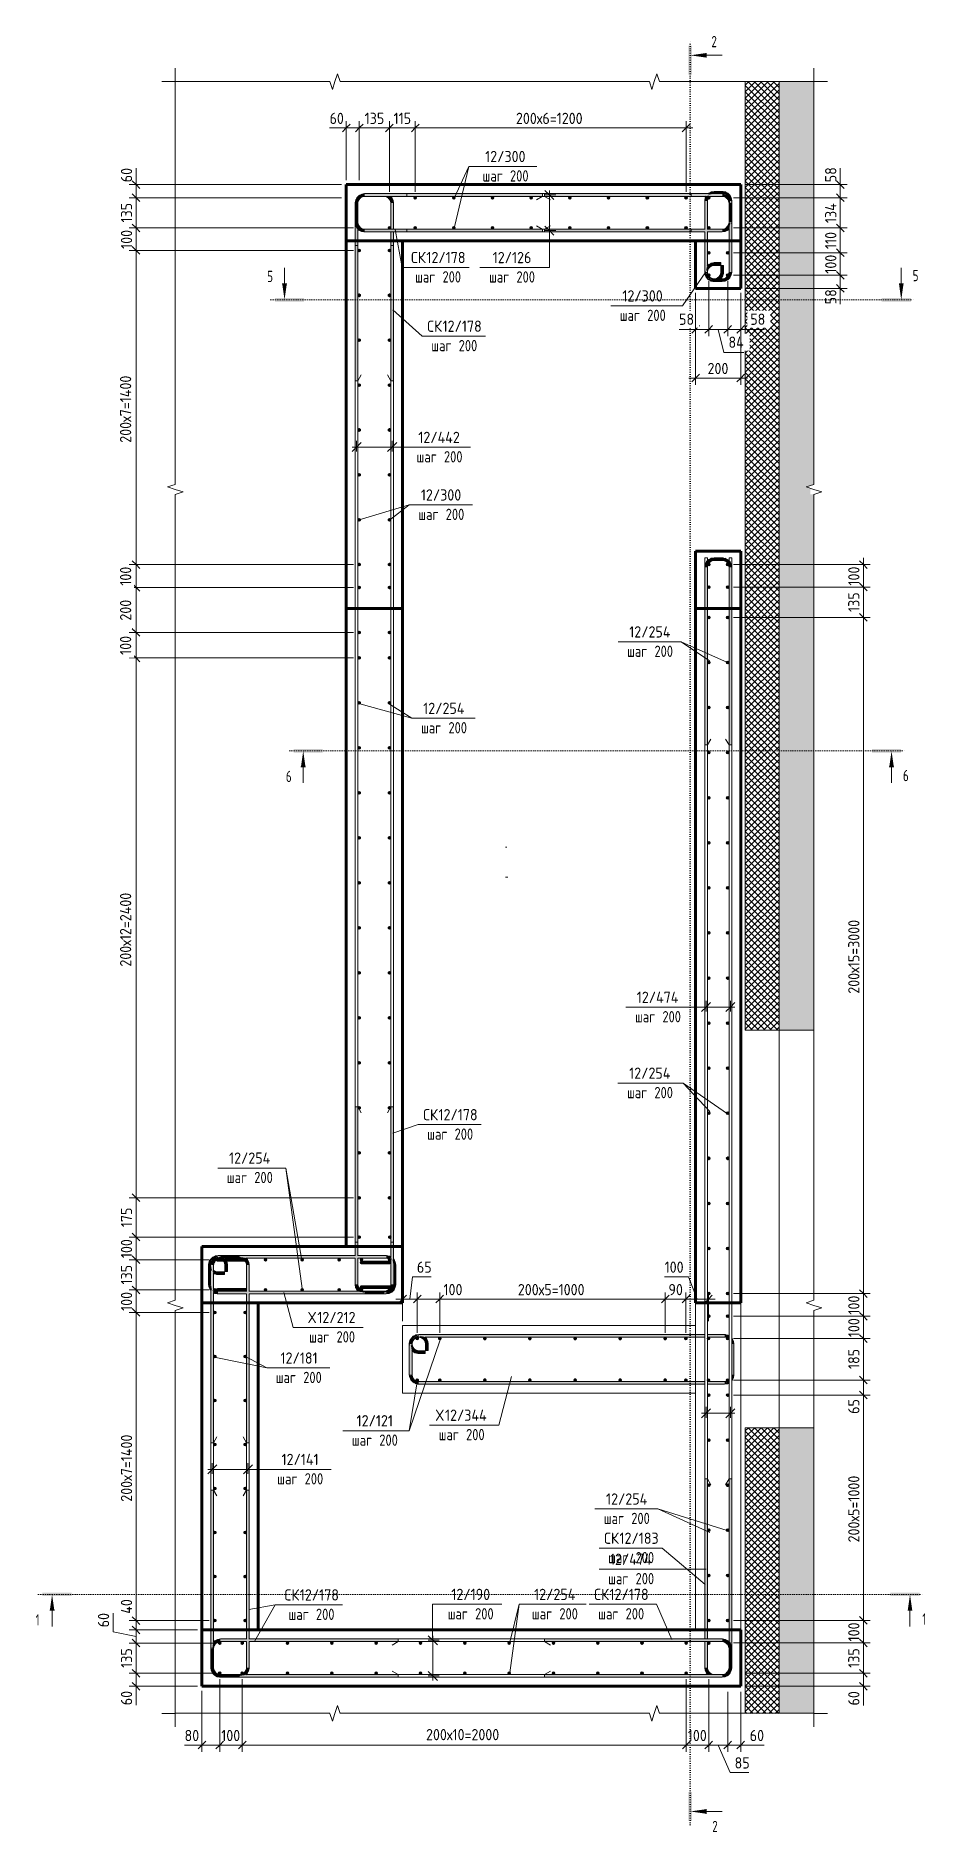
# Model space of a CAD drawing. Header units: millimetres. Extents: x 2384 to 38512, y -3571 to 48684.
# Drawn here: x 2384 to 6328, y 40718 to 48684 of the extents above; entities that cross this region are included whole.
import ezdxf

# ---------------------------------------------------------------- set-up
doc = ezdxf.new("R2010")
doc.units = ezdxf.units.MM
doc.linetypes.add('01 Штриховая _4 мм_', pattern=[6, 3.5, -2.5])
doc.linetypes.add('04 Пунктир 10мм', pattern=[10, 0, -10])
for name, color, linetype, lineweight in [('AA_Dim', 7, 'Continuous', 9), ('AA_Dim-20', 7, 'Continuous', 9), ('AA_Linii', 7, 'Continuous', 9), ('AA_Oformlenie', 7, 'Continuous', 9), ('AA_Razrez', 7, 'Continuous', 9), ('AA_Vinoska', 7, 'Continuous', 9), ('AF_Stena', 7, '01 Штриховая _4 мм_', 20), ('AF_Stena_Опалубка', 253, 'Continuous', 20), ('KR_Armatura', 7, 'Continuous', 20), ('KR_Armatura_Tonkie', 7, 'Continuous', 20)]:
    doc.layers.add(name, color=color, linetype=linetype, lineweight=lineweight)
doc.styles.add('ISOCPEUR', font='isocpeur.ttf', dxfattribs={"width": 0.7, "height": 50})
doc.styles.add('ISOCPEUR_1', font='isocpeur.ttf', dxfattribs={"width": 0.9, "height": 50})
doc.styles.add('ISOCPEUR_2', font='isocpeur.ttf', dxfattribs={"width": 0.8, "height": 50})
doc.dimstyles.new('00_Точн_3_знака__прозр_', dxfattribs={"dimscale": 304.8, "dimtxt": 49.799059, "dimasz": 0.111549, "dimexe": 0.098425, "dimexo": 0.065617, "dimgap": 0.006562, "dimtad": 1, "dimdec": 3, "dimrnd": 0.001, "dimdsep": 46, "dimtxsty": 'ISOCPEUR_1', "dimblk1": 'OBLIQUE', "dimblk2": 'OBLIQUE', "dimsah": 1, "dimcen": 0.09, "dimdle": 0.098425, "dimazin": 0, "dimtfac": 1, "dimtdec": 4, "dimtix": 1, "dimtmove": 1, "dimatfit": 3, "dimfxl": 1, "dimtvp": 1, "dimtolj": 1, "dimtzin": 0, "dimlwd": 18, "dimlwe": 18, "dimarcsym": 2})
doc.dimstyles.new('00_Точн_3_знака__прозр__1', dxfattribs={"dimscale": 304.8, "dimtxt": 49.799059, "dimasz": 0.111549, "dimexe": 0.098425, "dimexo": 0.065617, "dimgap": 0.006562, "dimtad": 1, "dimdec": 3, "dimrnd": 0.001, "dimdsep": 46, "dimtxsty": 'ISOCPEUR_1', "dimblk1": 'OBLIQUE', "dimblk2": 'OBLIQUE', "dimsah": 1, "dimcen": 0.09, "dimdle": 0.098425, "dimazin": 0, "dimtfac": 1, "dimtdec": 4, "dimtix": 1, "dimtmove": 0, "dimatfit": 3, "dimfxl": 1, "dimtvp": 1, "dimtolj": 1, "dimtzin": 0, "dimlwd": 18, "dimlwe": 18, "dimarcsym": 2})
doc.dimstyles.new('01_Точн_3_знака__непрозр_', dxfattribs={"dimscale": 304.8, "dimtxt": 49.799059, "dimasz": 0.111549, "dimexe": 0.098425, "dimexo": 0.065617, "dimgap": 0.016404, "dimtad": 1, "dimdec": 3, "dimrnd": 0.001, "dimdsep": 46, "dimtxsty": 'ISOCPEUR_1', "dimblk1": 'OBLIQUE', "dimblk2": 'OBLIQUE', "dimsah": 1, "dimcen": 0.09, "dimdle": 0.098425, "dimazin": 0, "dimtfac": 1, "dimtdec": 4, "dimtix": 1, "dimtmove": 1, "dimatfit": 3, "dimfxl": 1, "dimtvp": 1, "dimtfill": 1, "dimtolj": 1, "dimtzin": 0, "dimlwd": 18, "dimlwe": 18, "dimarcsym": 2})
doc.dimstyles.new('05_Округл_100мм__непрозр_', dxfattribs={"dimscale": 304.8, "dimtxt": 49.799059, "dimasz": 0.111549, "dimexe": 0.098425, "dimexo": 0.065617, "dimgap": 0.019685, "dimtad": 1, "dimdec": 0, "dimrnd": 100, "dimdsep": 46, "dimtxsty": 'ISOCPEUR_1', "dimblk1": 'OBLIQUE', "dimblk2": 'OBLIQUE', "dimsah": 1, "dimcen": 0.09, "dimdle": 0.098425, "dimazin": 0, "dimtfac": 1, "dimtdec": 4, "dimtix": 1, "dimtmove": 0, "dimatfit": 3, "dimfxl": 1, "dimtvp": 1, "dimtfill": 1, "dimtolj": 1, "dimtzin": 0, "dimlwd": 18, "dimlwe": 18, "dimarcsym": 2})
doc.dimstyles.new('05_Округл_100мм__прозр_', dxfattribs={"dimscale": 304.8, "dimtxt": 49.799059, "dimasz": 0.111549, "dimexe": 0.098425, "dimexo": 0.065617, "dimgap": 0.006562, "dimtad": 1, "dimdec": 0, "dimrnd": 100, "dimdsep": 46, "dimtxsty": 'ISOCPEUR_1', "dimblk1": 'OBLIQUE', "dimblk2": 'OBLIQUE', "dimsah": 1, "dimcen": 0.09, "dimdle": 0.098425, "dimazin": 0, "dimtfac": 1, "dimtdec": 4, "dimtix": 1, "dimtmove": 0, "dimatfit": 3, "dimfxl": 1, "dimtvp": 1, "dimtolj": 1, "dimtzin": 0, "dimlwd": 18, "dimlwe": 18, "dimarcsym": 2})
doc.dimstyles.new('05_Округл_1мм__прозр_', dxfattribs={"dimscale": 304.8, "dimtxt": 49.799059, "dimasz": 0.111549, "dimexe": 0.098425, "dimexo": 0.065617, "dimgap": 0.006562, "dimtad": 1, "dimdec": 0, "dimdsep": 46, "dimtxsty": 'ISOCPEUR_1', "dimblk1": 'OBLIQUE', "dimblk2": 'OBLIQUE', "dimsah": 1, "dimcen": 0.09, "dimdle": 0.098425, "dimazin": 0, "dimtfac": 1, "dimtdec": 4, "dimtix": 1, "dimtmove": 0, "dimatfit": 3, "dimfxl": 1, "dimtvp": 1, "dimtolj": 1, "dimtzin": 0, "dimlwd": 18, "dimlwe": 18, "dimarcsym": 2})
doc.dimstyles.new('05_Округл_50мм__непрозр_', dxfattribs={"dimscale": 304.8, "dimtxt": 49.799059, "dimasz": 0.111549, "dimexe": 0.098425, "dimexo": 0.065617, "dimgap": 0.019685, "dimtad": 1, "dimdec": 0, "dimrnd": 50, "dimdsep": 46, "dimtxsty": 'ISOCPEUR_1', "dimblk1": 'OBLIQUE', "dimblk2": 'OBLIQUE', "dimsah": 1, "dimcen": 0.09, "dimdle": 0.098425, "dimazin": 0, "dimtfac": 1, "dimtdec": 4, "dimtix": 1, "dimtmove": 0, "dimatfit": 3, "dimfxl": 1, "dimtvp": 1, "dimtfill": 1, "dimtolj": 1, "dimtzin": 0, "dimlwd": 18, "dimlwe": 18, "dimarcsym": 2})
doc.dimstyles.new('05_Округл_5мм__непрозр_', dxfattribs={"dimscale": 304.8, "dimtxt": 49.799059, "dimasz": 0.111549, "dimexe": 0.098425, "dimexo": 0.065617, "dimgap": 0.006562, "dimtad": 1, "dimdec": 0, "dimrnd": 5, "dimdsep": 46, "dimtxsty": 'ISOCPEUR_1', "dimblk1": 'OBLIQUE', "dimblk2": 'OBLIQUE', "dimsah": 1, "dimcen": 0.09, "dimdle": 0.098425, "dimazin": 0, "dimtfac": 1, "dimtdec": 4, "dimtix": 1, "dimtmove": 0, "dimatfit": 3, "dimfxl": 1, "dimtvp": 1, "dimtfill": 1, "dimtolj": 1, "dimtzin": 0, "dimlwd": 18, "dimlwe": 18, "dimarcsym": 2})
doc.dimstyles.new('05_Округл_5мм__прозр_', dxfattribs={"dimscale": 304.8, "dimtxt": 49.799059, "dimasz": 0.111549, "dimexe": 0.098425, "dimexo": 0.065617, "dimgap": 0.006562, "dimtad": 1, "dimdec": 0, "dimrnd": 5, "dimdsep": 46, "dimtxsty": 'ISOCPEUR_1', "dimblk1": 'OBLIQUE', "dimblk2": 'OBLIQUE', "dimsah": 1, "dimcen": 0.09, "dimdle": 0.098425, "dimazin": 0, "dimtfac": 1, "dimtdec": 4, "dimtix": 1, "dimtmove": 1, "dimatfit": 3, "dimfxl": 1, "dimtvp": 1, "dimtolj": 1, "dimtzin": 0, "dimlwd": 18, "dimlwe": 18, "dimarcsym": 2})
doc.dimstyles.new('05_Округл_5мм__прозр__1', dxfattribs={"dimscale": 304.8, "dimtxt": 49.799059, "dimasz": 0.111549, "dimexe": 0.098425, "dimexo": 0.065617, "dimgap": 0.006562, "dimtad": 1, "dimdec": 0, "dimrnd": 5, "dimdsep": 46, "dimtxsty": 'ISOCPEUR_1', "dimblk1": 'OBLIQUE', "dimblk2": 'OBLIQUE', "dimsah": 1, "dimcen": 0.09, "dimdle": 0.098425, "dimazin": 0, "dimtfac": 1, "dimtdec": 4, "dimtix": 1, "dimtmove": 0, "dimatfit": 3, "dimfxl": 1, "dimtvp": 1, "dimtolj": 1, "dimtzin": 0, "dimlwd": 18, "dimlwe": 18, "dimarcsym": 2})
doc.dimstyles.new('10_Раскладка_арматуры_с_засечками', dxfattribs={"dimscale": 304.8, "dimtxt": 0.18, "dimasz": 0.131234, "dimexe": 0.065617, "dimexo": 0, "dimgap": 0, "dimtad": 1, "dimdec": 3, "dimrnd": 0.001, "dimdsep": 46, "dimtxsty": 'ISOCPEUR_2', "dimblk1": 'OBLIQUE', "dimblk2": 'OBLIQUE', "dimsah": 1, "dimcen": 0.09, "dimdle": 0.065617, "dimazin": 0, "dimtfac": 1, "dimtdec": 4, "dimtix": 1, "dimtmove": 0, "dimatfit": 3, "dimfxl": 1, "dimtvp": 1, "dimtolj": 1, "dimtzin": 0, "dimlwd": 18, "dimlwe": 18, "dimarcsym": 2})
doc.dimstyles.new('10_Раскладка_арматуры_с_засечками_1', dxfattribs={"dimscale": 304.8, "dimtxt": 0.18, "dimasz": 0.131234, "dimexe": 0.065617, "dimexo": 0, "dimgap": 0, "dimtad": 1, "dimdec": 3, "dimrnd": 0.001, "dimdsep": 46, "dimtxsty": 'ISOCPEUR_2', "dimblk1": 'OBLIQUE', "dimblk2": 'OBLIQUE', "dimsah": 1, "dimcen": 0.09, "dimdle": 0.065617, "dimazin": 0, "dimtfac": 1, "dimtdec": 4, "dimtix": 1, "dimtmove": 2, "dimatfit": 3, "dimfxl": 1, "dimtvp": 1, "dimtolj": 1, "dimtzin": 0, "dimlwd": 18, "dimlwe": 18, "dimarcsym": 2})

msp = doc.modelspace()

# ---------------------------------------------------------------- texts
at = {"layer": 'AA_Razrez', "char_height": 50, "attachment_point": 1, "style": 'ISOCPEUR'}
for s, insert, width in [('\\fISOCPEUR|b0|i0|c204|p34|;\\W.7;2', (5380.0056, 48684.4832), 30.303787), ('\\fISOCPEUR|b0|i0|c204|p34|;\\W.7;5', (6272.6764, 47646.6263), 30.303787), ('\\fISOCPEUR|b0|i0|c204|p34|;\\W.7;6', (6229.6178, 45429.1263), 30.303787), ('\\fISOCPEUR|b0|i0|c204|p34|;\\W.7;1', (2382.8606, 41684.1606), 21.324887), ('\\fISOCPEUR|b0|i0|c204|p34|;\\W.7;1', (6315.0443, 41687.9954), 21.324887), ('\\fISOCPEUR|b0|i0|c204|p34|;\\W.7;2', (5383.8404, 40768.381), 30.303787)]:
    msp.add_mtext(s, dxfattribs=dict(at, insert=insert, width=width))
at = {"layer": 'AA_Vinoska', "char_height": 50, "attachment_point": 1}
for s, insert, width, style in [('12/300', (4376.4975, 48174.6298), 222.227775, 'ISOCPEUR_1'), ('12/300', (4376.4975, 48174.6298), 222.227775, 'ISOCPEUR_1'), ('шаг', (4364.9875, 48088.6488), 116.7257, 'ISOCPEUR_2'), (' 200', (4461.2959, 48088.6488), 133.4008, 'ISOCPEUR_2'), ('СК', (4047.8409, 47726.7096), 82.253137, 'ISOCPEUR_1'), ('12/178', (4115.7065, 47726.7096), 210.683475, 'ISOCPEUR_1'), ('12/126', (4409.8086, 47726.5091), 210.683475, 'ISOCPEUR_1'), (' 200', (4161.8892, 47640.7285), 133.4008, 'ISOCPEUR_2'), (' 200', (4489.8369, 47640.528), 133.4008, 'ISOCPEUR_2'), ('шаг', (4065.5809, 47640.7285), 116.7257, 'ISOCPEUR_2'), ('шаг', (4393.5286, 47640.528), 116.7257, 'ISOCPEUR_2'), ('12/300', (4985.0112, 47556.3681), 222.227775, 'ISOCPEUR_1'), ('СК', (4119.7096, 47421.9207), 82.253137, 'ISOCPEUR_1'), ('12/178', (4187.5753, 47421.9207), 210.683475, 'ISOCPEUR_1'), ('шаг', (4973.5012, 47470.3871), 116.7257, 'ISOCPEUR_2'), (' 200', (5069.8096, 47470.3871), 133.4008, 'ISOCPEUR_2'), ('шаг', (4137.4496, 47335.9396), 116.7257, 'ISOCPEUR_2'), (' 200', (4233.758, 47335.9396), 133.4008, 'ISOCPEUR_2'), ('12/442', (4080.0099, 46928.9933), 230.886, 'ISOCPEUR_1'), (' 200', (4168.4082, 46843.0123), 133.4008, 'ISOCPEUR_2'), ('шаг', (4072.0999, 46843.0123), 116.7257, 'ISOCPEUR_2'), ('12/300', (4091.4223, 46673.6226), 222.227775, 'ISOCPEUR_1'), ('12/300', (4091.4223, 46673.6226), 222.227775, 'ISOCPEUR_1'), ('шаг', (4079.9123, 46587.6415), 116.7257, 'ISOCPEUR_2'), ('шаг', (4079.9123, 46587.6415), 116.7257, 'ISOCPEUR_2'), (' 200', (4176.2207, 46587.6415), 133.4008, 'ISOCPEUR_2'), (' 200', (4176.2207, 46587.6415), 133.4008, 'ISOCPEUR_2'), ('12/254', (5015.415, 46066.2697), 226.556887, 'ISOCPEUR_1'), ('12/254', (5015.415, 46066.2697), 226.556887, 'ISOCPEUR_1'), ('шаг', (5005.705, 45980.2887), 116.7257, 'ISOCPEUR_2'), ('шаг', (5005.705, 45980.2887), 116.7257, 'ISOCPEUR_2'), (' 200', (5102.0133, 45980.2887), 133.4008, 'ISOCPEUR_2'), (' 200', (5102.0133, 45980.2887), 133.4008, 'ISOCPEUR_2'), ('12/254', (4101.6753, 45727.2659), 226.556887, 'ISOCPEUR_1'), ('12/254', (4101.6753, 45727.2659), 226.556887, 'ISOCPEUR_1'), ('шаг', (4091.9653, 45641.2849), 116.7257, 'ISOCPEUR_2'), ('шаг', (4091.9653, 45641.2849), 116.7257, 'ISOCPEUR_2'), (' 200', (4188.2736, 45641.2849), 133.4008, 'ISOCPEUR_2'), (' 200', (4188.2736, 45641.2849), 133.4008, 'ISOCPEUR_2'), ('12/474', (5048.8535, 44445.687), 230.886, 'ISOCPEUR_1'), ('шаг', (5040.9435, 44359.7059), 116.7257, 'ISOCPEUR_2'), (' 200', (5137.2518, 44359.7059), 133.4008, 'ISOCPEUR_2'), ('12/254', (5015.1238, 44109.1113), 226.556887, 'ISOCPEUR_1'), ('12/254', (5015.1238, 44109.1113), 226.556887, 'ISOCPEUR_1'), ('шаг', (5005.4138, 44023.1302), 116.7257, 'ISOCPEUR_2'), ('шаг', (5005.4138, 44023.1302), 116.7257, 'ISOCPEUR_2'), (' 200', (5101.7221, 44023.1302), 133.4008, 'ISOCPEUR_2'), (' 200', (5101.7221, 44023.1302), 133.4008, 'ISOCPEUR_2'), ('СК', (4101.5641, 43925.0594), 82.253137, 'ISOCPEUR_1'), ('12/178', (4169.4297, 43925.0594), 210.683475, 'ISOCPEUR_1'), ('шаг', (4119.3041, 43839.0783), 116.7257, 'ISOCPEUR_2'), (' 200', (4215.6124, 43839.0783), 133.4008, 'ISOCPEUR_2'), ('\\fISOCPEUR|b0|i0|c204|p34|;\\W.9;Х', (3591.535, 43025.6419), 49.063275, 'ISOCPEUR_1'), ('12/212', (3632.0162, 43025.6419), 210.683475, 'ISOCPEUR_1'), (' 200', (3691.8133, 42939.6608), 133.4008, 'ISOCPEUR_2'), ('шаг', (3595.505, 42939.6608), 116.7257, 'ISOCPEUR_2'), ('12/181', (3468.8408, 42845.7899), 199.139175, 'ISOCPEUR_1'), ('12/181', (3468.8408, 42845.7899), 199.139175, 'ISOCPEUR_1'), ('шаг', (3447.8808, 42759.8088), 116.7257, 'ISOCPEUR_2'), ('шаг', (3447.8808, 42759.8088), 116.7257, 'ISOCPEUR_2'), (' 200', (3544.1892, 42759.8088), 133.4008, 'ISOCPEUR_2'), (' 200', (3544.1892, 42759.8088), 133.4008, 'ISOCPEUR_2'), ('12/121', (3806.2878, 42567.7294), 199.139175, 'ISOCPEUR_1'), ('12/121', (3806.2878, 42567.1938), 199.139175, 'ISOCPEUR_1'), ('\\fISOCPEUR|b0|i0|c204|p34|;\\W.9;Х', (4157.8397, 42592.1938), 49.063275, 'ISOCPEUR_1'), ('12/344', (4198.321, 42592.1938), 230.886, 'ISOCPEUR_1'), ('шаг', (3785.3278, 42481.7483), 116.7257, 'ISOCPEUR_2'), (' 200', (3881.6361, 42481.7483), 133.4008, 'ISOCPEUR_2'), ('шаг', (4170.1797, 42506.2127), 116.7257, 'ISOCPEUR_2'), (' 200', (4266.488, 42506.2127), 133.4008, 'ISOCPEUR_2'), ('12/141', (3473.4504, 42396.1566), 203.468287, 'ISOCPEUR_1'), (' 200', (3550.5987, 42310.1756), 133.4008, 'ISOCPEUR_2'), ('шаг', (3454.2904, 42310.1756), 116.7257, 'ISOCPEUR_2'), ('12/254', (4912.4918, 42220.5478), 226.556887, 'ISOCPEUR_1'), ('12/254', (4912.4918, 42220.5478), 226.556887, 'ISOCPEUR_1'), ('шаг', (4902.7818, 42134.5667), 116.7257, 'ISOCPEUR_2'), (' 200', (4999.0901, 42134.5667), 133.4008, 'ISOCPEUR_2'), ('СК', (4904.2297, 42046.5764), 82.253137, 'ISOCPEUR_1'), ('12/183', (4972.0954, 42046.5764), 210.683475, 'ISOCPEUR_1'), ('шаг', (4921.9697, 41960.5953), 116.7257, 'ISOCPEUR_2'), ('12/474', (4929.8797, 41953.3689), 230.886, 'ISOCPEUR_1'), (' 200', (5018.2781, 41960.5953), 133.4008, 'ISOCPEUR_2'), ('шаг', (4921.9697, 41867.3878), 116.7257, 'ISOCPEUR_2'), (' 200', (5018.2781, 41867.3878), 133.4008, 'ISOCPEUR_2'), ('СК', (3486.606, 41795.1623), 82.253137, 'ISOCPEUR_1'), ('СК', (3486.606, 41795.1623), 82.253137, 'ISOCPEUR_1'), ('12/178', (3554.4716, 41795.1623), 210.683475, 'ISOCPEUR_1'), ('12/178', (3554.4716, 41795.1623), 210.683475, 'ISOCPEUR_1'), ('12/190', (4226.4616, 41797.5955), 210.683475, 'ISOCPEUR_1'), ('12/254', (4593.5595, 41797.5955), 226.556887, 'ISOCPEUR_1'), ('12/254', (4593.5595, 41797.5955), 226.556887, 'ISOCPEUR_1'), ('СК', (4860.0418, 41797.5955), 82.253137, 'ISOCPEUR_1'), ('12/178', (4927.9074, 41797.5955), 210.683475, 'ISOCPEUR_1'), ('шаг', (3504.346, 41709.1813), 116.7257, 'ISOCPEUR_2'), ('шаг', (3504.346, 41709.1813), 116.7257, 'ISOCPEUR_2'), (' 200', (3600.6543, 41709.1813), 133.4008, 'ISOCPEUR_2'), (' 200', (3600.6543, 41709.1813), 133.4008, 'ISOCPEUR_2'), ('шаг', (4210.1816, 41711.6144), 116.7257, 'ISOCPEUR_2'), (' 200', (4306.4899, 41711.6144), 133.4008, 'ISOCPEUR_2'), ('шаг', (4583.8495, 41711.6144), 116.7257, 'ISOCPEUR_2'), ('шаг', (4583.8495, 41711.6144), 116.7257, 'ISOCPEUR_2'), (' 200', (4680.1578, 41711.6144), 133.4008, 'ISOCPEUR_2'), (' 200', (4680.1578, 41711.6144), 133.4008, 'ISOCPEUR_2'), ('шаг', (4877.7818, 41711.6144), 116.7257, 'ISOCPEUR_2'), (' 200', (4974.0901, 41711.6144), 133.4008, 'ISOCPEUR_2')]:
    msp.add_mtext(s, dxfattribs=dict(at, insert=insert, width=width, style=style))

# ---------------------------------------------------------------- blocks, each defined once
blk = doc.blocks.new('265_Выпуск П одной длины _НесАрм_РабПлоск_ - В1 _d12_ t250 угловой-3781655-Схема армирования стен входной группы в_о Г_1-Е_1_2_1-3_1 на отм_ -0_920')
at = {"layer": 'KR_Armatura_Tonkie'}
for points in [[(-6, -6), (-4.4, -5.8), (-3, -5.2), (-1.8, -4.2), (-0.8, -3), (-0.2, -1.6), (0, 0), (-0.2, 1.6), (-1, 3.2), (-2.4, 4.7), (-9.3, 1.7), (-12, -0.4), (-11.6, -2), (-11.2, -3), (-10.2, -4.2), (-9, -5.2), (-7.6, -5.8)], [(0.8, -6), (19.4, -5.5), (14.5, -0.4), (13.8, 0), (0, 0), (-0.4, -2), (-0.8, -3), (-1.8, -4.2), (-4.1, -5.7), (-4.4, -6), (-0.6, -5.8)], [(35.2, 0), (82, 0), (82, 6), (30, 5.8), (30.2, 0), (32.7, 0)], [(35, -6), (82, -5.8), (82, 0), (30.2, 0), (32.7, -3.7), (33.7, -6)], [(100, 0), (100.4, 2.1), (100.9, 3.2), (101.7, 4.2), (99.9, 5), (92.1, 5.8), (82, 5.8), (82, 0), (99.6, 0)], [(115.2, -5.3), (112.7, -2.3), (112.4, -2.1), (113.3, -3.7), (113.8, -4.2), (115, -5.2)]]:
    blk.add_hatch(color=256, dxfattribs=at).paths.add_polyline_path(points)
h = blk.add_hatch(color=256, dxfattribs=at)
h.paths.add_polyline_path([(10.2, 0), (13.5, 0.2), (7.4, 3.8), (1.1, 5.3), (-2.3, 4.7), (-1.4, 3.7), (-0.8, 3), (-0.2, 1.6), (0, 0), (9.4, 0)])
h.paths.add_polyline_path([(30, 0.2), (30, 6), (26, 5.5), (30, 0.2)])
h = blk.add_hatch(color=256, dxfattribs=at)
h.paths.add_polyline_path([(82, -6), (93.9, -5.8), (96.7, -5.6), (105.4, -5.9), (104.4, -5.8), (102.6, -4.9), (101.8, -4.2), (100.8, -3), (100.2, -1.6), (100, 0), (82, 0), (82, -5.8)])
h.paths.add_polyline_path([(112.9, -6), (115.6, -5.8), (115, -5.2), (113.3, -3.7), (112.7, -2.6), (112.2, -1.9), (111.8, -1.6), (110.7, -3.7), (109.8, -4.6), (109, -5.2), (106.7, -5.9), (107.9, -5.9), (111.8, -6)])
at = {"layer": 'KR_Armatura'}
for centre, start, end in [((-6, 0), 177.74424, 57.22569), ((118, 0), 204.02668, 223.7698)]:
    blk.add_arc(centre, 6, start, end, dxfattribs=at)
at = {"layer": 'KR_Armatura_Tonkie', "lineweight": 35}
for p, q in [((0, 0), (13.8, 0)), ((100, 0), (97, 0))]:
    blk.add_line(p, q, dxfattribs=at)
at = {"layer": 'KR_Armatura_Tonkie'}
for p, q in [((-11.5, -2.4), (-11.6, -2.2)), ((-9.6, -4.8), (-9.8, -4.7)), ((-6.7, -6), (-6.9, -5.9)), ((33.7, -6), (82, -6))]:
    blk.add_line(p, q, dxfattribs=at)
at = {"layer": 'KR_Armatura_Tonkie', "flags": 128}
for points in [[(-11.9, -0.9), (-11.9, -0.8), (-12, -0.7)], [(-10.7, -3.7), (-10.8, -3.6), (-10.8, -3.6)], [(-8.2, -5.6), (-8.3, -5.5), (-8.4, -5.5)], [(19.8, -6), (18.7, -6), (17.3, -6), (16, -6), (14.7, -6), (13.4, -6), (12.1, -6), (10.9, -6), (9.7, -6), (8.5, -6), (7.4, -6), (6.3, -6), (5.2, -6), (4.2, -6), (3.2, -6), (2.3, -6), (1.4, -6), (0.5, -6), (-0.3, -6), (-1, -6), (-1.8, -6), (-2.4, -6), (-3, -6), (-3.6, -6), (-4, -6), (-4.5, -6), (-4.9, -6), (-5.2, -6), (-5.5, -6), (-5.6, -6)], [(115.7, -6), (115.2, -6), (114.6, -6), (113.9, -6), (113.2, -6), (112.5, -6), (111.7, -6), (110.9, -6), (110, -6), (109.1, -6), (108.1, -6), (107.1, -6), (106, -6), (104.9, -6), (103.8, -6), (102.6, -6), (101.5, -6), (100.2, -6), (99, -6), (97.7, -6), (96.4, -6), (95, -6), (93.7, -6), (92.3, -6), (90.9, -6), (89.5, -6), (88.1, -6), (86.7, -6), (85.3, -6), (83.8, -6), (82.4, -6), (82, -6)]]:
    blk.add_lwpolyline(points, dxfattribs=at)
at = {"layer": 'KR_Armatura_Tonkie'}
for centre, start, end in [((-6, 0), 183.43233, 360), ((-6, 0), 360, 52.15478), ((118, 0), 200.92337, 240)]:
    blk.add_arc(centre, 6, start, end, dxfattribs=at)
blk = doc.blocks.new('265_Выпуск П одной длины _НесАрм_РабПлоск_ - В1 _d12_ t250 угловой-V1-Схема армирования стен входной группы в_о Г_1-Е_1_2_1-3_1 на отм_ -0_920')
at = {"layer": 'KR_Armatura_Tonkie'}
for points in [[(-5.1, -5.9), (-3.9, -5.6), (-3, -5.2), (-1.8, -4.2), (-0.7, -2.9), (-0.2, -1.6), (0, 0), (-0.2, 1.6), (-0.8, 3), (-1.8, 4.2), (-3, 5.2), (-4.4, 5.8), (-6, 6), (-7.6, 5.8), (-9, 5.2), (-10.2, 4.2), (-11.2, 3), (-11.9, 0.7), (-11.9, -0.7), (-11.7, -1.9), (-11.2, -3), (-10.2, -4.2), (-8.9, -5.2), (-7.9, -5.6), (-5.5, -5.9)], [(6.6, 0), (30, 0), (30, 6), (26.2, 5.6), (19.1, 5.5), (10.2, 5.9), (-1.3, 5.8), (-1.8, 5.7), (-4.4, 5.8), (-3, 5.3), (-1.8, 4.2), (-0.8, 3), (-0.2, 1.6), (0, 0), (4, 0)], [(67.9, 0), (82, 0), (82, 6), (30, 5.8), (30, 0), (38, 0)], [(67.9, -6), (82, -5.8), (82, 0), (30, 0), (30, -6), (39, -6)], [(118, -6), (119.6, -5.8), (121, -5.2), (122.1, -4.3), (122.1, 4.4), (121, 5.2), (119.6, 5.8), (118, 6), (116.4, 5.8), (115, 5.2), (113.8, 4.2), (112.8, 3), (112.2, 1.6), (112.1, -0.8), (112.2, -1.6), (112.8, -3), (113.8, -4.2), (115, -5.2), (116.4, -5.8)]]:
    blk.add_hatch(color=256, dxfattribs=at).paths.add_polyline_path(points)
h = blk.add_hatch(color=256, dxfattribs=at)
h.paths.add_polyline_path([(30, -6), (30, 0), (0, 0), (-0.2, -1.6), (-0.8, -3), (-1.8, -4.2), (-4.1, -5.7), (-4.2, -6), (-0.6, -5.8), (2.1, -6), (20.7, -5.9), (25.5, -5.9)])
h.paths.add_polyline_path([(-4.5, -5.9), (-4.4, -5.8), (-5.1, -5.9)])
h = blk.add_hatch(color=256, dxfattribs=at)
h.paths.add_polyline_path([(89.8, 0), (100, 0), (100.4, 2.1), (100.9, 3.2), (102.1, 4.5), (103.6, 5.4), (104.4, 5.8), (104.4, 6), (99.3, 5.8), (96.7, 5.6), (82, 5.8), (82, 0)])
h.paths.add_polyline_path([(112, 0), (112.2, 1.6), (112.8, 3), (113.8, 4.2), (115, 5.2), (116.1, 5.7), (114, 5.9), (107.6, 5.8), (109, 5.2), (110.7, 3.6), (111.2, 3), (111.8, 1.6)])
h = blk.add_hatch(color=256, dxfattribs=at)
h.paths.add_polyline_path([(82, -6), (93.9, -5.8), (96.7, -5.6), (105.4, -5.9), (104.4, -5.8), (102.6, -4.9), (101.8, -4.2), (100.7, -2.9), (100.2, -1.6), (100, 0), (82, 0), (82, -5.8)])
h.paths.add_polyline_path([(118, -6), (116.4, -5.8), (115, -5.2), (113.8, -4.2), (112.7, -2.9), (112.1, -0.8), (112, 0), (111.8, -1.6), (110.7, -3.7), (109.8, -4.6), (109, -5.2), (106.7, -5.9), (107.9, -5.9), (116.8, -5.9)])
at = {"layer": 'KR_Armatura'}
for centre, start, end in [((-6, 0), 90, 265.51493), ((-6, 0), 273.27026, 90), ((118, 0), 90, 317.24169), ((118, 0), 42.75831, 90)]:
    blk.add_arc(centre, 6, start, end, dxfattribs=at)
at = {"layer": 'KR_Armatura_Tonkie'}
for p, q in [((-12, 0.7), (-11.9, 0.9)), ((-10.8, 3.6), (-10.7, 3.8)), ((-8.4, 5.5), (-8.2, 5.6)), ((82, 6), (30, 6)), ((118.7, 6), (118.9, 5.9)), ((121.6, 4.8), (121.8, 4.7)), ((-11.5, -2.4), (-11.6, -2.2)), ((-9.6, -4.8), (-9.8, -4.7)), ((120.4, -5.5), (120.2, -5.6))]:
    blk.add_line(p, q, dxfattribs=at)
at = {"layer": 'KR_Armatura_Tonkie', "lineweight": 35}
for p, q in [((0, 0), (15, 0)), ((100, 0), (97, 0))]:
    blk.add_line(p, q, dxfattribs=at)
at = {"layer": 'KR_Armatura_Tonkie', "flags": 128}
for points in [[(-11.6, 2.2), (-11.5, 2.3), (-11.5, 2.4)], [(-9.7, 4.7), (-9.6, 4.8), (-9.6, 4.8)], [(-6.9, 5.9), (-6.8, 5.9), (-6.7, 6)], [(-5.6, 6), (-5.5, 6), (-5.3, 6), (-5, 6), (-4.6, 6), (-4.2, 6), (-3.7, 6), (-3.2, 6), (-2.6, 6), (-1.9, 6), (-1.2, 6), (-0.5, 6), (0.3, 6), (1.1, 6), (2, 6), (2.9, 6), (3.9, 6), (4.9, 6), (6, 6), (7.1, 6), (8.2, 6), (9.4, 6), (10.5, 6), (11.8, 6), (13, 6), (14.3, 6), (15.6, 6), (17, 6), (18.3, 6), (19.7, 6), (21.1, 6), (22.5, 6), (23.9, 6), (25.3, 6), (26.7, 6), (28.2, 6), (29.6, 6), (30, 6)], [(82, 6), (83.4, 6), (84.9, 6), (86.3, 6), (87.7, 6), (89.2, 6), (90.6, 6), (91.9, 6), (93.3, 6), (94.7, 6), (96, 6), (97.3, 6), (98.6, 6), (99.9, 6), (101.1, 6), (102.3, 6), (103.5, 6), (104.6, 6), (105.7, 6), (106.8, 6), (107.8, 6), (108.8, 6), (109.7, 6), (110.6, 6), (111.5, 6), (112.3, 6), (113, 6), (113.8, 6), (114.4, 6), (115, 6), (115.6, 6), (116, 6), (116.5, 6), (116.9, 6), (117.2, 6), (117.5, 6), (117.6, 6)], [(120.2, 5.6), (120.3, 5.5), (120.4, 5.5)], [(-11.9, -0.9), (-11.9, -0.8), (-12, -0.7)], [(-10.7, -3.7), (-10.8, -3.6), (-10.8, -3.6)], [(-8.2, -5.6), (-8.3, -5.5), (-8.4, -5.5)], [(118.9, -5.9), (118.8, -5.9), (118.7, -6)], [(121.7, -4.7), (121.6, -4.8), (121.6, -4.8)]]:
    blk.add_lwpolyline(points, dxfattribs=at)
at = {"layer": 'KR_Armatura_Tonkie'}
for centre, start, end in [((-6, 0), 360, 176.65252), ((-6, 0), 278.2256, 360), ((118, 0), 46.82745, 180), ((118, 0), 180, 313.17255), ((-6, 0), 183.34748, 250.99424)]:
    blk.add_arc(centre, 6, start, end, dxfattribs=at)
blk = doc.blocks.new('350_Хомут прямоугольный верт _НесАрм_РабПлоск_ - 350_Хомут прямоугольный верт _НесАрм_РабПлоск_-3780184-Схема армирования стен входной группы в_о Г_1-Е_1_2_1-3_1 на отм_ -0_920')
at = {"layer": 'KR_Armatura_Tonkie'}
h = blk.add_hatch(color=256, dxfattribs=at)
h.paths.add_polyline_path([(3192.1, 43191), (3192.1, 43203), (3183.3, 43204.3), (3175.4, 43208.1), (3172.1, 43211.1), (3171.7, 43210.2), (3171.3, 43210.1), (3170.3, 43210.2), (3169.1, 43208.9), (3167.7, 43208.9), (3167.6, 43206.1), (3171.3, 43197.5), (3171.9, 43196.8), (3172.1, 43196.2), (3181.2, 43192.4), (3187.2, 43191.6)])
h.paths.add_polyline_path([(3161.7, 43206.7), (3161.8, 43207.1), (3163.1, 43208.9), (3163.8, 43209.2), (3163.7, 43210.9), (3164.5, 43211.7), (3164.9, 43211.5), (3164.1, 43213), (3163.5, 43214.7), (3162.9, 43217.5), (3162.1, 43220.3), (3161.7, 43225), (3160.6, 43228.6), (3161, 43233), (3160.9, 43235.1), (3159.5, 43230.3), (3159.6, 43228.4), (3159.1, 43226.8), (3157.6, 43226.2), (3156.3, 43228.7), (3157.9, 43222), (3158.6, 43217.5), (3159.1, 43213.6), (3160.9, 43207.4), (3161.1, 43206.8)])
h.paths.add_polyline_path([(3227.5, 43233), (3234.1, 43233), (3232.5, 43244.1), (3228.4, 43254), (3221.4, 43263), (3220.3, 43263.2), (3216.1, 43264.8), (3210.7, 43266.2), (3201.2, 43267.9), (3197.2, 43267.4), (3197.2, 43267.3), (3199, 43267.1), (3199, 43266.9), (3201.1, 43266), (3201.2, 43265.8), (3199, 43264.4), (3197.3, 43263.7), (3197.5, 43262.5), (3197.2, 43262.3), (3203.5, 43260.7), (3211.1, 43256.2), (3217.2, 43249.2), (3220.8, 43241.7), (3222.3, 43233), (3226.5, 43233)])
h.paths.add_polyline_path([(3150.1, 43233), (3151.4, 43241.1), (3151.8, 43243.4), (3152.1, 43244.6), (3154, 43248.9), (3155.4, 43251.4), (3157.3, 43255.2), (3160.5, 43259.4), (3161, 43259.6), (3164.3, 43263.5), (3164.4, 43264.3), (3162.4, 43262.7), (3155.7, 43254), (3151.4, 43243.1), (3150.3, 43234.6)])
h.paths.add_polyline_path([(3152.1, 43234.5), (3152.6, 43236.6), (3153, 43241.3), (3151.8, 43237.2), (3151.8, 43235.2), (3151.8, 43235.2)])
h.paths.add_polyline_path([(3161.2, 43237.6), (3161.6, 43238.7), (3161.7, 43238.9), (3161.7, 43240), (3161.7, 43240.1), (3162.6, 43244.7), (3164.5, 43247.8), (3167.6, 43252.8), (3166.4, 43251.3), (3166.2, 43251), (3161.9, 43245.3), (3161.5, 43243.1), (3160.8, 43243.4), (3158, 43242.8), (3157.7, 43243.3), (3157.3, 43241.6), (3157.9, 43240.4), (3161, 43238.1), (3161.2, 43237.6)])
h.paths.add_polyline_path([(3153.6, 43243.2), (3155.1, 43247.5), (3155.2, 43248.5), (3155.6, 43249.3), (3154.5, 43247.7), (3154, 43246), (3153.9, 43245.1)])
h.paths.add_polyline_path([(3157.8, 43243.7), (3159.2, 43248), (3160.1, 43249.7), (3159.1, 43250), (3157.2, 43247.5), (3157.5, 43245.4)])
h.paths.add_polyline_path([(3163, 43248), (3163, 43248.3), (3165.4, 43252.1), (3165.3, 43253.7), (3167.2, 43254), (3167.2, 43254.2), (3171.2, 43257.2), (3172.3, 43258.6), (3172.9, 43260), (3174.1, 43261.4), (3175.5, 43262.8), (3175.6, 43263), (3175.3, 43263), (3175.8, 43264.8), (3172.9, 43263.2), (3171.9, 43262.5), (3171.4, 43259.5), (3168.7, 43260), (3166.5, 43257.9), (3160.9, 43250.4), (3161, 43250), (3163, 43248.4)])
h.paths.add_polyline_path([(3158, 43251), (3159.5, 43251), (3160.8, 43252.1), (3164.3, 43257.2), (3165.4, 43258.5), (3166.6, 43259.6), (3168.8, 43260.1), (3169.9, 43261.2), (3171.9, 43262.5), (3173.2, 43264.3), (3173.3, 43265.4), (3172.4, 43267.4), (3173.9, 43268.4), (3167, 43264.5), (3164.8, 43262.5), (3159.9, 43257.7), (3158.9, 43256.2), (3157, 43251.8), (3158, 43251.3)])
h.paths.add_polyline_path([(3181.6, 43265), (3184.2, 43266), (3185.3, 43266.6), (3182.7, 43267.4), (3181.2, 43265.6)])
h.paths.add_polyline_path([(3177.4, 43265.6), (3177.8, 43265.8), (3182.1, 43267.9), (3177.4, 43266.1), (3177.4, 43265.7)])
h.paths.add_polyline_path([(3167.2, 43266.4), (3174.9, 43270.7), (3180.7, 43272.8), (3182.7, 43272.8), (3180, 43271.7), (3176.6, 43270.5), (3175.1, 43269.2), (3178.9, 43270.4), (3180.6, 43271), (3181.2, 43271.9), (3189, 43272.4), (3190.2, 43273.2), (3191.8, 43274), (3187.8, 43274), (3188.6, 43274.3), (3190.5, 43274.8), (3180.4, 43273.2), (3171.1, 43269.4), (3168.1, 43267.1)])
h.paths.add_polyline_path([(3182.8, 43267.9), (3185.1, 43268.5), (3187, 43268.5), (3188.1, 43270), (3187.7, 43270.6), (3185.7, 43270), (3183.4, 43268.6), (3182.8, 43267.9)])
h.paths.add_polyline_path([(3189.1, 43271.5), (3190.7, 43272), (3190.4, 43272.4), (3188.2, 43272.2), (3187.8, 43271.7), (3188.8, 43271.6)])
h = blk.add_hatch(color=256, dxfattribs=at)
h.paths.add_polyline_path([(3155, 43233), (3156, 43233), (3157.3, 43242.3), (3160.9, 43251), (3166.6, 43258.5), (3168.8, 43260.1), (3166.6, 43259.6), (3164.3, 43257.2), (3162, 43254), (3160.5, 43251.7), (3159.9, 43251.3), (3159.9, 43251), (3158, 43251), (3158, 43251.3), (3157, 43251.8), (3159.3, 43256.9), (3160.5, 43258.5), (3168.9, 43265.8), (3172.4, 43267.4), (3173.6, 43264.9), (3173.3, 43264.9), (3173.2, 43264.3), (3172.9, 43264.2), (3172.9, 43263.8), (3172.5, 43263), (3174.5, 43264.4), (3182.7, 43267.8), (3192.1, 43269), (3192.1, 43273.9), (3189.7, 43273.1), (3189.7, 43272.5), (3190.5, 43272.4), (3190.5, 43271.9), (3189.7, 43271.6), (3188.9, 43271.4), (3188.5, 43271.3), (3188.6, 43271.6), (3188, 43271.9), (3188.2, 43272.2), (3181.1, 43271.9), (3180.5, 43271), (3175.3, 43269.4), (3177.2, 43270.7), (3180.6, 43271.9), (3182.2, 43272.6), (3182.7, 43273), (3179.8, 43272.5), (3174.9, 43270.7), (3172.4, 43269.6), (3164.8, 43264.5), (3164.3, 43263.5), (3156.8, 43254.5), (3154.4, 43249.6), (3153.3, 43247.5), (3151.8, 43243.8), (3151.5, 43241.4), (3150.9, 43238.7), (3150.3, 43233), (3154.5, 43233)])
h.paths.add_polyline_path([(3152.1, 43234.5), (3151.7, 43236.2), (3152.2, 43238.7), (3153.4, 43242.3), (3152.4, 43235.5)])
h.paths.add_polyline_path([(3153.6, 43243.2), (3154.5, 43247.7), (3154.7, 43248.3), (3155.7, 43249.4), (3155.2, 43248), (3155.1, 43247.2), (3153.8, 43243.9)])
h.paths.add_polyline_path([(3157.8, 43243.7), (3157, 43247.5), (3159.1, 43250), (3159.9, 43249.8), (3159.9, 43249.3), (3159.9, 43249.1), (3158.9, 43247)])
h.paths.add_polyline_path([(3168.8, 43260.1), (3168.8, 43260.2), (3169.6, 43260.9)])
h.paths.add_polyline_path([(3176.3, 43265.1), (3177.4, 43265.8), (3177.4, 43266), (3177.5, 43266.2), (3177.7, 43266.3), (3182.5, 43267.8), (3177.4, 43265.7)])
h.paths.add_polyline_path([(3182.8, 43267.9), (3182.8, 43268.2), (3184.6, 43269.4), (3186.3, 43270.3), (3187.7, 43270.6), (3188.1, 43270), (3188, 43269.9), (3188, 43269.3), (3187.4, 43269), (3187, 43268.5), (3184.6, 43268.4)])
h.paths.add_polyline_path([(3190.1, 43273.9), (3192.1, 43274.2), (3192.1, 43275), (3187.8, 43274), (3189.7, 43273.9)])
h = blk.add_hatch(color=256, dxfattribs=at)
h.paths.add_polyline_path([(3159.1, 43233), (3160.3, 43233.1), (3160.9, 43234.9), (3161.1, 43233.8), (3161.5, 43238.9), (3161.2, 43237.6), (3161, 43238.1), (3157.9, 43240.4), (3157.3, 43241.4), (3157, 43240), (3156.1, 43233), (3157.6, 43233)])
h.paths.add_polyline_path([(3161.7, 43239.9), (3162.4, 43241.4), (3163.8, 43245.8), (3165.7, 43249.7), (3162.8, 43245.1), (3162.4, 43244), (3161.7, 43240)])
h.paths.add_polyline_path([(3157.7, 43243.3), (3158, 43242.8), (3160.8, 43243.4), (3161.5, 43243.1), (3162, 43245.4), (3163.4, 43247.5), (3168.3, 43253.9), (3169.6, 43255.9), (3166.6, 43253.9), (3165.3, 43253.7), (3165.4, 43251.9), (3163, 43248.4), (3160.6, 43250.2), (3164.1, 43254.7), (3167.1, 43258.5), (3168.7, 43260.1), (3166.5, 43258.4), (3160.5, 43250.2), (3157.8, 43243.5)])
h.paths.add_polyline_path([(3157.1, 43240.6), (3157.6, 43243.1), (3157.3, 43242.3)])
h.paths.add_polyline_path([(3171.4, 43259.5), (3171.8, 43262.5), (3168.7, 43260), (3169.6, 43259.8)])
h.paths.add_polyline_path([(3175.1, 43262.2), (3177.4, 43262.9), (3178.7, 43263.3), (3180.8, 43264.5), (3181.6, 43265.1), (3181.1, 43265.6), (3179.3, 43265.8), (3181.6, 43266), (3182.9, 43267.6), (3185.5, 43266.6), (3188.3, 43266.4), (3191.3, 43267.2), (3192.1, 43267.6), (3192.1, 43267.8), (3191.3, 43268), (3192.1, 43268), (3192.1, 43269), (3182, 43267.4), (3176.3, 43265.1), (3175.6, 43264), (3175.1, 43262.5)])
h.paths.add_polyline_path([(3172.6, 43263), (3174.4, 43264.1), (3172.6, 43263)])
h = blk.add_hatch(color=256, dxfattribs=at)
h.paths.add_polyline_path([(3806.1, 43269), (3938.1, 43269), (3938.1, 43275), (3811.9, 43274.8), (3806.3, 43269.3)])
h.paths.add_polyline_path([(3667.4, 43269), (3806.1, 43269), (3806.1, 43269.3), (3805.8, 43269.3), (3800.1, 43275), (3192.1, 43274.8), (3192.1, 43274), (3192.1, 43273.8), (3192.1, 43269), (3638.5, 43269)])
h = blk.add_hatch(color=256, dxfattribs=at)
h.paths.add_polyline_path([(3831.4, 43263), (3938.1, 43263.2), (3938.1, 43269), (3806.1, 43269), (3812.1, 43263), (3831.2, 43263)])
h.paths.add_polyline_path([(3725, 43263), (3800.3, 43263.2), (3806.1, 43269), (3288.1, 43269), (3297.4, 43267.2), (3304.6, 43266.5), (3307.3, 43265.8), (3313, 43264.6), (3316.1, 43263.2), (3317.5, 43263), (3696.2, 43263)])
h.paths.add_polyline_path([(3202.1, 43269), (3192.1, 43269), (3192.3, 43267.4), (3193.5, 43268), (3193.8, 43268), (3197.3, 43268.6), (3199, 43268.7)])
h.paths.add_polyline_path([(3278.2, 43263), (3288.1, 43263.2), (3288.1, 43269), (3202.1, 43269), (3202.1, 43267.8), (3210.6, 43266.2), (3210.8, 43266.2), (3211.3, 43266), (3212.6, 43265.7), (3218.5, 43263.9), (3220.3, 43263.2), (3221.4, 43263), (3263.8, 43263)])
h = blk.add_hatch(color=256, dxfattribs=at)
h.paths.add_polyline_path([(3980.1, 43233), (3978.7, 43242.4), (3975.6, 43251.4), (3970.1, 43259.9), (3969.9, 43259.5), (3969.1, 43259.6), (3968.3, 43257.9), (3967.1, 43256.4), (3965.6, 43256.4), (3964.1, 43257.7), (3969.2, 43251), (3972.8, 43242.3), (3974.1, 43233), (3979.9, 43233)])
h.paths.add_polyline_path([(3964.1, 43257.7), (3963.5, 43258.7), (3962.5, 43259.7), (3960.9, 43262.5), (3959.6, 43266.1), (3959.3, 43267.6), (3957.8, 43269.6), (3955.6, 43270.9), (3948.4, 43273.7), (3938.1, 43274.8), (3938.1, 43269), (3947.4, 43267.8), (3956.1, 43264.2), (3963.5, 43258.5)])
h = blk.add_hatch(color=256, dxfattribs=at)
h.paths.add_polyline_path([(3969.1, 43233), (3974.1, 43233), (3972.5, 43243.1), (3969.2, 43251), (3964.1, 43257.7), (3965.6, 43254.9), (3966.9, 43251), (3968.7, 43239), (3968.9, 43236.4)])
h.paths.add_polyline_path([(3958.2, 43255.2), (3958.5, 43255.8), (3958.9, 43256), (3959.9, 43255.7), (3961.1, 43257.9), (3962.5, 43258.6), (3963.5, 43258.2), (3955.6, 43264.4), (3947.4, 43267.8), (3938.1, 43269), (3938.1, 43263), (3946.9, 43262.1), (3948.3, 43261.6), (3949.1, 43262.2), (3951.3, 43262.9), (3952.1, 43263), (3953.6, 43262.8), (3955.6, 43261.8), (3956.7, 43260.7), (3957.3, 43260), (3957.9, 43258.4), (3958, 43256.8), (3958.1, 43255.3)])
for points in [[(3154.5, 43147), (3156.1, 43147), (3156.1, 43233), (3150.1, 43233), (3150.3, 43147), (3153.1, 43147)], [(3206.2, 43191), (3221, 43191.2), (3221, 43203), (3192.1, 43202.8), (3192.1, 43191)], [(3228.1, 43204.1), (3234.1, 43204.1), (3233.9, 43233), (3222.1, 43233), (3222.3, 43204.1), (3226.5, 43204.1)], [(3969.1, 43147), (3974.1, 43147), (3974.1, 43233), (3969.1, 43233), (3969.1, 43147)], [(3974.1, 43147), (3980.1, 43147), (3979.9, 43233), (3974.1, 43233), (3974.1, 43150.1)], [(3938.1, 43105), (3947.4, 43106.4), (3956.4, 43109.4), (3965, 43114.9), (3970.2, 43121), (3975.6, 43128.6), (3978.7, 43136.6), (3979.9, 43147), (3974.1, 43147), (3972.8, 43137.7), (3969.2, 43129), (3963.5, 43121.5), (3955.6, 43115.6), (3946.8, 43112.1), (3938.1, 43111), (3938.1, 43105.2)], [(3938.1, 43111), (3948.2, 43112.6), (3956.1, 43115.8), (3963.6, 43121.6), (3969.2, 43129), (3972.8, 43137.7), (3974.1, 43147), (3969.1, 43147), (3968.3, 43140.1), (3967.7, 43138.5), (3966.5, 43134.6), (3963.1, 43128), (3959.7, 43123), (3957.5, 43120.5), (3957, 43119.6), (3956.1, 43118.6), (3955.1, 43117.8), (3953.6, 43117.2), (3950.4, 43116.6), (3949.7, 43116.1), (3947.4, 43114.5), (3946.3, 43113.8), (3943.8, 43113.2), (3941.2, 43113.1), (3938.1, 43112.6), (3938.1, 43111.1)]]:
    blk.add_hatch(color=256, dxfattribs=at).paths.add_polyline_path(points)
h = blk.add_hatch(color=256, dxfattribs=at)
h.paths.add_polyline_path([(3156.1, 43147), (3161.1, 43147), (3161.1, 43206.8), (3159.2, 43213), (3159.1, 43213.6), (3158.8, 43214.7), (3158.6, 43218.2), (3157.2, 43225), (3156.7, 43227.9), (3157.7, 43226.3), (3159.1, 43226.8), (3159.7, 43228.4), (3159.5, 43230.9), (3160.1, 43233), (3156.1, 43233), (3156.1, 43150.1)])
h.paths.add_polyline_path([(3161.1, 43228), (3160.9, 43232.5), (3160.8, 43228.4), (3161, 43228.2)])
h = blk.add_hatch(color=256, dxfattribs=at)
h.paths.add_polyline_path([(3192.1, 43105), (3192.1, 43111), (3182.7, 43112.2), (3174.1, 43115.8), (3166.7, 43121.3), (3167.7, 43120.1), (3169.1, 43117.8), (3170.5, 43113.9), (3170.8, 43112.4), (3172.3, 43110.4), (3173.7, 43109.4), (3181.7, 43106.3), (3190.8, 43105.2)])
h.paths.add_polyline_path([(3160.1, 43119.9), (3160.3, 43120.5), (3161, 43120.4), (3161.8, 43122.1), (3163.1, 43123.6), (3164.5, 43123.6), (3166.1, 43122.3), (3160.9, 43129), (3157.3, 43137.7), (3156.1, 43147), (3150.1, 43147), (3151.8, 43136.5), (3154.5, 43128.6), (3159.9, 43120)])
h = blk.add_hatch(color=256, dxfattribs=at)
h.paths.add_polyline_path([(3192.1, 43111), (3192.1, 43117), (3183.3, 43117.9), (3181.8, 43118.4), (3181.1, 43117.8), (3178.8, 43117.1), (3177.4, 43117.1), (3176.5, 43117.2), (3175.1, 43117.8), (3173.4, 43119.3), (3172.8, 43120.1), (3172.2, 43121.6), (3172.1, 43123.2), (3172, 43124.7), (3171.9, 43124.8), (3171.6, 43124.2), (3171.3, 43124), (3170.2, 43124.3), (3169.1, 43122.1), (3167.6, 43121.4), (3166.6, 43121.8), (3174.1, 43115.8), (3182.7, 43112.2), (3191.8, 43111)])
h.paths.add_polyline_path([(3166.1, 43122.3), (3164.5, 43125.1), (3163.3, 43129), (3161.3, 43142.6), (3161.1, 43147), (3156.1, 43147), (3157.6, 43136.9), (3160.9, 43129), (3165, 43123.6)])
h = blk.add_hatch(color=256, dxfattribs=at)
h.paths.add_polyline_path([(3928.1, 43111), (3938.1, 43111), (3938.1, 43112.8), (3935.7, 43112.5), (3934, 43112.2)])
h.paths.add_polyline_path([(3869.1, 43111), (3928.1, 43111), (3928.1, 43117), (3842.1, 43116.8), (3842.1, 43111), (3854.7, 43111)])
h.paths.add_polyline_path([(3838.6, 43111), (3840.3, 43111.2), (3836.1, 43111.5), (3831.5, 43112.8), (3828.3, 43113.7), (3825.4, 43113.5), (3820.8, 43114.4), (3819.9, 43114.5), (3817.7, 43115.4), (3814.1, 43116.8), (3811.5, 43117), (3329.9, 43116.8), (3324.1, 43111), (3835.1, 43111)])
h.paths.add_polyline_path([(3192.1, 43111), (3324.1, 43111), (3324.1, 43111.3), (3323.8, 43111.3), (3318.1, 43117), (3192.1, 43116.8), (3192.1, 43112.2)])
h = blk.add_hatch(color=256, dxfattribs=at)
h.paths.add_polyline_path([(3897.9, 43105), (3938.1, 43105.2), (3938.1, 43111), (3324.1, 43111), (3330.1, 43105), (3869.1, 43105)])
h.paths.add_polyline_path([(3192.1, 43105), (3318.3, 43105.2), (3324.1, 43111), (3192.1, 43111), (3192.1, 43105.2)])
for p, q in [((3162.8, 43262.5), (3159.3, 43259.1)), ((3173.1, 43269.9), (3168.7, 43267.8)), ((3185.1, 43273.9), (3180.3, 43273.2)), ((3192.1, 43275), (3187.8, 43274.3)), ((3193.4, 43275), (3192.1, 43275)), ((3800.6, 43275), (3193.7, 43275)), ((3194.2, 43263), (3198.5, 43263)), ((3220.1, 43263), (3220.7, 43263)), ((3220.9, 43263), (3295.8, 43263)), ((3315.7, 43263), (3800.6, 43263)), ((3938.1, 43275), (3811.5, 43275)), ((3811.5, 43263), (3938.1, 43263)), ((3938.1, 43263), (3947.8, 43261.2)), ((3150.1, 43233), (3150.1, 43147)), ((3151.2, 43240.2), (3150.3, 43235.5)), ((3155.3, 43252.2), (3153, 43248)), ((3958, 43255.4), (3958.9, 43254.3)), ((3980.1, 43147), (3980.1, 43233)), ((3172.1, 43124.6), (3171.3, 43125.7)), ((3192.1, 43117), (3182.3, 43118.8)), ((3318.6, 43117), (3192.1, 43117)), ((3192.1, 43105), (3318.6, 43105)), ((3814.6, 43117), (3329.5, 43117)), ((3329.5, 43105), (3938.1, 43105)), ((3935.8, 43117), (3834.2, 43117))]:
    blk.add_line(p, q, dxfattribs=at)
at = {"layer": 'KR_Armatura_Tonkie', "lineweight": 9}
for p, q in [((3221, 43203), (3192.1, 43203)), ((3192.1, 43191), (3221, 43191)), ((3221, 43203), (3221, 43191)), ((3222.1, 43233), (3222.1, 43204.1)), ((3234.1, 43204.1), (3222.1, 43204.1)), ((3234.1, 43204.1), (3234.1, 43233))]:
    blk.add_line(p, q, dxfattribs=at)
at = {"layer": 'KR_Armatura_Tonkie', "lineweight": 9, "flags": 128}
for points in [[(3197.6, 43274.2), (3193.6, 43275), (3180.8, 43273.5), (3169.1, 43268.2), (3159.6, 43259.6), (3153.1, 43248.6), (3150.2, 43236.1), (3150.9, 43227.7)], [(3192.7, 43262.6), (3195.8, 43262.8), (3206.2, 43259.5), (3214.7, 43252.7), (3220.2, 43243.4), (3222.1, 43233)], [(3234.1, 43233), (3232.1, 43245.7), (3226.4, 43257.2), (3220, 43263.8)], [(3192.1, 43203), (3181.4, 43205), (3172.1, 43210.6), (3171.3, 43211.7)], [(3171.3, 43197), (3175.1, 43194.6), (3187.5, 43191.2), (3192.1, 43191)]]:
    blk.add_lwpolyline(points, dxfattribs=at)
at = {"layer": 'KR_Armatura_Tonkie', "flags": 128}
for points in [[(3159.1, 43258.8), (3158.6, 43258.4), (3156.6, 43254.6)], [(3168.4, 43267.6), (3167.9, 43267.3), (3164.8, 43264.3)], [(3180, 43273.1), (3179.4, 43273), (3175.5, 43271.1)], [(3958.6, 43269.1), (3952.2, 43272.5), (3939.6, 43275), (3938.1, 43275)], [(3980.1, 43233), (3978.1, 43245.7), (3972.4, 43257.2), (3969.5, 43260.2)], [(3150.2, 43235.1), (3150.1, 43234.5), (3150.1, 43233)], [(3152.8, 43247.6), (3152.5, 43247.1), (3151.7, 43242.9)], [(3150.1, 43147), (3152, 43134.3), (3157.7, 43122.8), (3160.6, 43119.8)], [(3171.5, 43110.9), (3177.9, 43107.5), (3190.5, 43105), (3192.1, 43105)], [(3938.1, 43105), (3950.7, 43107), (3962.3, 43112.7), (3971.5, 43121.6), (3977.6, 43132.9), (3980, 43145.5), (3980.1, 43147)]]:
    blk.add_lwpolyline(points, dxfattribs=at)
blk = doc.blocks.new('350_Хомут прямоугольный верт _НесАрм_РабПлоск_ - 350_Хомут прямоугольный верт _НесАрм_РабПлоск_-V2-Схема армирования стен входной группы в_о Г_1-Е_1_2_1-3_1 на отм_ -0_920')
at = {"layer": 'KR_Armatura_Tonkie'}
for p, q in [((3160.4, 43260.1), (3159.3, 43259.1)), ((3169.4, 43268.1), (3168.7, 43267.8)), ((3938.1, 43263), (3947.8, 43261.2)), ((3150.6, 43237.2), (3150.3, 43235.5)), ((3153.7, 43249.4), (3153, 43248)), ((3192.1, 43117), (3182.3, 43118.8))]:
    blk.add_line(p, q, dxfattribs=at)
at = {"layer": 'KR_Armatura_Tonkie', "lineweight": 9}
for p, q in [((3180.8, 43273.5), (3179.5, 43272.9)), ((3197.6, 43262.2), (3205, 43259.9)), ((3207.9, 43258.1), (3213.1, 43254)), ((3179.5, 43206.1), (3173.6, 43209.7)), ((3192.1, 43203), (3182.3, 43204.8)), ((3221, 43203), (3192.1, 43203)), ((3192.1, 43191), (3221, 43191)), ((3215.5, 43251.4), (3219, 43245.4)), ((3220.3, 43242.6), (3222.1, 43233)), ((3221, 43202.8), (3221, 43191.2)), ((3222.1, 43233), (3222.1, 43204.1)), ((3233.9, 43204.1), (3222.3, 43204.1)), ((3234.1, 43204.1), (3234.1, 43233))]:
    blk.add_line(p, q, dxfattribs=at)
at = {"layer": 'KR_Armatura_Tonkie', "flags": 128}
for points in [[(3159.1, 43258.8), (3158.6, 43258.4), (3157.5, 43256.4)], [(3168.4, 43267.6), (3167.9, 43267.3), (3166.6, 43266.1)], [(3180, 43273.1), (3179.4, 43273), (3176.7, 43271.7)], [(3942.3, 43274.5), (3939.6, 43275), (3938.1, 43275)], [(3954.4, 43271.3), (3952.2, 43272.5), (3950.4, 43272.9)], [(3974, 43254), (3972.4, 43257.2), (3971.2, 43258.5)], [(3150.2, 43235.1), (3150.1, 43234.5), (3150.1, 43233)], [(3152.8, 43247.6), (3152.5, 43247.1), (3152.2, 43245.6)], [(3978.6, 43242.8), (3978.1, 43245.7), (3976.4, 43249.2)], [(3151.6, 43137.2), (3152, 43134.3), (3153.7, 43130.8)], [(3156.1, 43126), (3157.7, 43122.8), (3159, 43121.5)], [(3175.7, 43108.7), (3177.9, 43107.5), (3179.7, 43107.1)], [(3187.9, 43105.5), (3190.5, 43105), (3192.1, 43105)], [(3947.8, 43106.5), (3950.7, 43107), (3954.2, 43108.7)], [(3959, 43111.1), (3962.3, 43112.7), (3963.5, 43113.9)], [(3967.1, 43117.4), (3971.5, 43121.6), (3974.3, 43126.8)], [(3976.4, 43130.6), (3977.6, 43132.9), (3978, 43134.6)], [(3979.5, 43142.8), (3980, 43145.5), (3980.1, 43147)]]:
    blk.add_lwpolyline(points, dxfattribs=at)
at = {"layer": 'KR_Armatura_Tonkie', "lineweight": 9, "flags": 128}
for points in [[(3160.9, 43260.8), (3159.6, 43259.6), (3158.2, 43257.2)], [(3170.1, 43268.6), (3169.1, 43268.2), (3167.3, 43266.5)], [(3227.1, 43255.7), (3226.4, 43257.2), (3224.4, 43259.3)], [(3150.8, 43238.8), (3150.2, 43236.1), (3150.3, 43234.7)], [(3154.1, 43250.3), (3153.1, 43248.6), (3152.6, 43246.5)], [(3173.4, 43195.6), (3175.1, 43194.6), (3177.7, 43193.9)], [(3184.9, 43191.9), (3187.5, 43191.2), (3192.1, 43191)], [(3232.2, 43244.8), (3232.1, 43245.7), (3230.8, 43248.4)]]:
    blk.add_lwpolyline(points, dxfattribs=at)
blk = doc.blocks.new('350_Стержень верт с удлинением концов _НесАрм_РабПлоск_ - 350_Стержень верт с удлинением концов _НесАрм_РабПлоск_-3794748-Схема армирования стен входной группы в_о Г_1-Е_1_2_1-3_1 на отм_ -0_920')
at = {"layer": 'KR_Armatura_Tonkie'}
blk.add_hatch(color=256, dxfattribs=at).paths.add_polyline_path([(12.2, 18.7), (13.8, 18.9), (15.2, 19.5), (16.5, 20.5), (17.4, 21.7), (18, 23.2), (18.2, 24.7), (18, 26.3), (17.4, 27.7), (16.5, 29), (14.5, 30.2), (13.8, 30.5), (11.5, 30.6), (9.9, 30.2), (9.2, 29.9), (8, 29), (7, 27.7), (6.4, 26.3), (6.2, 24.7), (6.6, 22.7), (7, 21.7), (8, 20.5), (9.2, 19.5), (11.5, 18.8)])
at = {"layer": 'AA_Oformlenie'}
for start, end in [(360, 180), (180, 360)]:
    blk.add_arc((12.2, 24.7), 6, start, end, dxfattribs=at)
at = {"layer": 'KR_Armatura_Tonkie'}
blk.add_circle((12.2, 24.7), 6, dxfattribs=at)
blk = doc.blocks.new('350_Стержень верт с удлинением концов _НесАрм_РабПлоск_ - 350_Стержень верт с удлинением концов _НесАрм_РабПлоск_-V3-Схема армирования стен входной группы в_о Г_1-Е_1_2_1-3_1 на отм_ -0_920')
at = {"layer": 'KR_Armatura_Tonkie'}
blk.add_hatch(color=256, dxfattribs=at).paths.add_polyline_path([(12.2, 18.7), (13.8, 18.9), (15.2, 19.5), (16.5, 20.5), (17.4, 21.7), (18, 23.2), (18.2, 24.7), (18, 26.3), (17.3, 27.8), (16.5, 29), (14.5, 30.2), (13.8, 30.5), (12.2, 30.7), (9.9, 30.2), (9.2, 29.9), (8, 29), (7, 27.7), (6.4, 26.3), (6.2, 24.7), (6.6, 22.7), (7, 21.7), (8, 20.5), (9.2, 19.5), (10.7, 18.9)])
at = {"layer": 'AA_Oformlenie'}
for start, end in [(360, 180), (180, 360)]:
    blk.add_arc((12.2, 24.7), 6, start, end, dxfattribs=at)
at = {"layer": 'KR_Armatura_Tonkie'}
blk.add_circle((12.2, 24.7), 6, dxfattribs=at)
blk = doc.blocks.new('350_Стержень П торец СК-СГ _НесАрм_РабПлоск_ - 350_Стержень П торец СК-СГ _НесАрм_РабПлоск_-3787888-Схема армирования стен входной группы в_о Г_1-Е_1_2_1-3_1 на отм_ -0_920')
at = {"layer": 'KR_Armatura_Tonkie'}
h = blk.add_hatch(color=256, dxfattribs=at)
h.paths.add_polyline_path([(3163, 43233), (3172.1, 43233), (3173.1, 43240.8), (3176.1, 43248), (3178.4, 43251), (3177.4, 43251.1), (3176.1, 43251.4), (3174.7, 43252.1), (3173.8, 43252.8), (3172.6, 43254.7), (3172.3, 43255.4), (3172.1, 43257.3), (3172.1, 43258), (3168.8, 43254.6), (3167, 43251.9), (3164.1, 43246.4), (3163.4, 43244.8), (3161.6, 43238.1), (3161.4, 43235.5), (3161.1, 43233), (3161.8, 43233)])
h.paths.add_polyline_path([(3184, 43256.6), (3187.4, 43259.1), (3194.3, 43262), (3197.6, 43262.5), (3197.5, 43263.9), (3199.7, 43264.8), (3201.2, 43266), (3200.8, 43266.2), (3199.9, 43266.5), (3196.7, 43267.6), (3202.1, 43267.9), (3202.1, 43269), (3194.3, 43268.1), (3191.8, 43267.3), (3188, 43266.4), (3185.4, 43266.6), (3178.3, 43263), (3180.4, 43262.5), (3181.1, 43262.2), (3182.3, 43261.2), (3183.6, 43259.2), (3183.9, 43258.6), (3184.1, 43257)])
for points in [[(3263.8, 43263), (3288.1, 43263.2), (3288.1, 43275), (3202.1, 43274.8), (3202.1, 43267.8), (3210.6, 43266.2), (3210.8, 43266.2), (3211.3, 43266), (3212.6, 43265.7), (3218.5, 43263.9), (3220.5, 43263.2), (3221.4, 43263), (3235, 43263)], [(3321.1, 43233), (3330.1, 43233), (3328.6, 43243.9), (3324.2, 43254.3), (3317.4, 43263), (3316.1, 43263.2), (3314.5, 43263.8), (3312.3, 43264.8), (3307.1, 43265.9), (3300.3, 43267), (3295.7, 43267.4), (3288.1, 43269), (3288.1, 43263), (3295.8, 43262), (3297.7, 43261.2), (3299.6, 43262.5), (3301.1, 43262.9), (3302, 43263), (3304.3, 43262.5), (3305, 43262.2), (3306.3, 43261.1), (3307.4, 43259.4), (3307.9, 43257.9), (3308, 43257), (3307.8, 43255.4), (3309.3, 43254.2), (3314.2, 43247.7), (3317.1, 43240), (3318.3, 43233), (3319.8, 43233)]]:
    blk.add_hatch(color=256, dxfattribs=at).paths.add_polyline_path(points)
h = blk.add_hatch(color=256, dxfattribs=at)
h.paths.add_polyline_path([(3166.1, 42445), (3172.1, 42445), (3171.9, 43111.1), (3170.8, 43112.4), (3170.1, 43115.1), (3168.9, 43118.2), (3167.4, 43120.5), (3164.5, 43123.6), (3162.9, 43123.4), (3161.7, 43121.7), (3160.9, 43120.5), (3160.2, 43120.5), (3160.1, 43120), (3160.3, 42445), (3164.5, 42445)])
h.paths.add_polyline_path([(3167.6, 43121.4), (3169.1, 43122.1), (3170.3, 43124.2), (3171.6, 43124.2), (3172.1, 43124.7), (3171.8, 43196.8), (3170.3, 43200.2), (3168.4, 43204.3), (3168.3, 43204.5), (3167.6, 43206.5), (3167.8, 43208.9), (3169.1, 43208.9), (3170.4, 43210.4), (3171.7, 43210.2), (3171.9, 43210.3), (3172.1, 43211.1), (3171.9, 43233), (3161.1, 43233), (3161.2, 43226.8), (3161.8, 43223.8), (3162.3, 43219.8), (3163.3, 43216), (3163.7, 43214), (3164.5, 43211.7), (3163.7, 43210.9), (3163.8, 43209.2), (3163, 43208.8), (3161.7, 43206.7), (3161.1, 43206.7), (3161.1, 43147), (3161.8, 43136.9), (3162.2, 43134.6), (3162.8, 43132.9), (3163.3, 43128.4), (3164.5, 43125.1), (3166.1, 43122.3), (3166.9, 43121.5), (3167.4, 43121.4)])
h = blk.add_hatch(color=256, dxfattribs=at)
h.paths.add_polyline_path([(3321.1, 42445), (3330.1, 42445), (3329.9, 43105.2), (3324.1, 43111), (3318.1, 43105), (3318.3, 42445), (3319.8, 42445)])
h.paths.add_polyline_path([(3324.1, 43111), (3330.1, 43117), (3329.9, 43233), (3318.1, 43233), (3318.3, 43116.8), (3323.8, 43111)])
for p, q in [((3202.1, 43275), (3197, 43274.2)), ((3288.1, 43275), (3202.1, 43275)), ((3220.1, 43263), (3288.1, 43263)), ((3288.1, 43263), (3297.7, 43261.2)), ((3172.1, 43209.7), (3172.1, 43233)), ((3172.1, 43123.6), (3172.1, 43197.1)), ((3318.1, 43233), (3318.1, 43116.4)), ((3330.1, 43116.4), (3330.1, 43233)), ((3160.1, 43121), (3160.1, 42445)), ((3172.1, 42445), (3172.1, 43111.4)), ((3318.1, 43105.6), (3318.1, 42445)), ((3330.1, 42445), (3330.1, 43105.6)), ((3172.1, 42445.1), (3187.1, 42471)), ((3318, 42445.1), (3303.1, 42471)), ((3172.1, 42445), (3160.1, 42445)), ((3330.1, 42445), (3318.1, 42445))]:
    blk.add_line(p, q, dxfattribs=at)
at = {"layer": 'KR_Armatura_Tonkie', "flags": 128}
for points in [[(3184, 43256.3), (3188.2, 43259.6), (3198.5, 43262.8), (3199.7, 43262.9)], [(3293.6, 43274.2), (3289.6, 43275), (3288.1, 43275)], [(3330.1, 43233), (3328.1, 43245.7), (3322.4, 43257.2), (3316, 43263.8)], [(3172.1, 43233), (3174, 43243.7), (3178.5, 43251.1)], [(3308, 43255.4), (3314.7, 43246.9), (3317.9, 43236.5), (3318.1, 43233)]]:
    blk.add_lwpolyline(points, dxfattribs=at)
blk = doc.blocks.new('350_Стержень П торец СК-СГ _НесАрм_РабПлоск_ - 350_Стержень П торец СК-СГ _НесАрм_РабПлоск_-V4-Схема армирования стен входной группы в_о Г_1-Е_1_2_1-3_1 на отм_ -0_920')
at = {"layer": 'KR_Armatura_Tonkie'}
for p, q in [((3184, 43256.3), (3187.8, 43259.3)), ((3189.6, 43260), (3197.1, 43262.3)), ((3288.1, 43263), (3297.6, 43261.3)), ((3172.1, 43233), (3173.8, 43242.5)), ((3172.1, 43211.1), (3172.1, 43233)), ((3172.1, 43124.7), (3172.1, 43196.2)), ((3174.9, 43245), (3178.5, 43251.1)), ((3308.4, 43254.9), (3314.3, 43247.3)), ((3315.1, 43245.5), (3317.4, 43238)), ((3318.1, 43233), (3318.1, 43117)), ((3330.1, 43117), (3330.1, 43233)), ((3160.1, 43119.9), (3160.1, 42445)), ((3172.1, 42445), (3172.1, 43110.6)), ((3318.1, 43105), (3318.1, 42445)), ((3330.1, 42445), (3330.1, 43105)), ((3172.1, 42445.1), (3187.1, 42471)), ((3318, 42445.1), (3303.1, 42471))]:
    blk.add_line(p, q, dxfattribs=at)
at = {"layer": 'KR_Armatura_Tonkie', "flags": 128}
for points in [[(3323.1, 43255.7), (3322.4, 43257.2), (3320.4, 43259.3)], [(3328.2, 43244.8), (3328.1, 43245.7), (3326.8, 43248.4)]]:
    blk.add_lwpolyline(points, dxfattribs=at)
blk = doc.blocks.new('350_Стержень П торец СК-СГ _НесАрм_РабПлоск_ - 350_Стержень П торец СК-СГ _НесАрм_РабПлоск_-3786965-Схема армирования стен входной группы в_о Г_1-Е_1_2_1-3_1 на отм_ -0_920')
at = {"layer": 'KR_Armatura_Tonkie'}
h = blk.add_hatch(color=256, dxfattribs=at)
h.paths.add_polyline_path([(3806.1, 43147), (3812.1, 43147), (3811.9, 43263.2), (3805.8, 43269), (3805.8, 43268.8), (3800.1, 43263), (3800.3, 43147), (3804.5, 43147)])
h.paths.add_polyline_path([(3806.1, 43269), (3807, 43270), (3807.4, 43270), (3807.4, 43270.3), (3812.1, 43275), (3811.9, 43935), (3800.1, 43935), (3800.3, 43274.8), (3805.8, 43269.2)])
h = blk.add_hatch(color=256, dxfattribs=at)
h.paths.add_polyline_path([(3962.6, 43147), (3969.1, 43147), (3969.1, 43233), (3968.3, 43243.1), (3968, 43245.4), (3967.3, 43247.5), (3966.9, 43251.3), (3965.4, 43255.3), (3963.8, 43257.9), (3963.2, 43258.5), (3962, 43258.5), (3961.1, 43257.9), (3959.7, 43255.8), (3958.5, 43255.8), (3958.1, 43255.3), (3958.3, 43147), (3962.5, 43147)])
h.paths.add_polyline_path([(3965.6, 43256.4), (3967.1, 43256.4), (3968.3, 43257.9), (3969.1, 43259.6), (3969.9, 43259.5), (3970.1, 43260), (3969.9, 43935), (3958.1, 43935), (3958.3, 43268.9), (3959.3, 43267.6), (3959.8, 43265.3), (3961.1, 43262.2), (3962.8, 43259.5), (3965.4, 43256.6)])
for points in [[(3840.3, 43111.2), (3840.3, 43114), (3842.1, 43114), (3842.1, 43117), (3833.9, 43118.2), (3832.4, 43118.8), (3831.1, 43117.8), (3829.7, 43117.2), (3827.4, 43117.1), (3825.9, 43117.5), (3825.2, 43117.8), (3823.9, 43118.8), (3822.7, 43120.6), (3822.4, 43121.4), (3822.2, 43123), (3822.4, 43124.6), (3820.8, 43125.8), (3816.1, 43132), (3813.1, 43139.2), (3811.9, 43147), (3800.1, 43147), (3801.5, 43136.1), (3805.7, 43126), (3812.8, 43117), (3814.1, 43116.8), (3817.9, 43115.3), (3819.9, 43114.5), (3825.9, 43113.5), (3828.3, 43113.7), (3836.1, 43111.5)], [(3842.1, 43105), (3928.1, 43105.2), (3928.1, 43117), (3842.1, 43116.8), (3842.1, 43105.2)]]:
    blk.add_hatch(color=256, dxfattribs=at).paths.add_polyline_path(points)
h = blk.add_hatch(color=256, dxfattribs=at)
h.paths.add_polyline_path([(3928.1, 43111), (3938.1, 43112.8), (3944.3, 43113.4), (3946.7, 43114), (3951.2, 43117.1), (3950.5, 43117.2), (3948.6, 43118.2), (3947.7, 43118.9), (3946.8, 43120.1), (3946.2, 43122), (3946.1, 43123.3), (3943.1, 43121), (3935.8, 43118), (3928.1, 43116.8), (3928.1, 43112.6), (3928.1, 43112.6)])
h.paths.add_polyline_path([(3957.7, 43121), (3958.4, 43121.7), (3960, 43123.4), (3961.4, 43125.7), (3963.6, 43129), (3966.8, 43135.2), (3968.5, 43141.9), (3968.8, 43144.5), (3969, 43147), (3958.1, 43147), (3957, 43139.2), (3953.6, 43131.4), (3951.7, 43129), (3952.1, 43129), (3954.3, 43128.5), (3955.6, 43127.8), (3956.6, 43126.8), (3957.5, 43125.5), (3957.9, 43124.6), (3958, 43122.8), (3957.9, 43121.4)])
for p, q in [((3800.1, 43935), (3800.1, 43274.4)), ((3800.1, 43935), (3812.1, 43935)), ((3812.1, 43274.4), (3812.1, 43935)), ((3812.1, 43934.9), (3827.1, 43909)), ((3958, 43934.9), (3943.1, 43909)), ((3958.1, 43935), (3958.1, 43268.6)), ((3958.1, 43935), (3970.1, 43935)), ((3970.1, 43259), (3970.1, 43935)), ((3800.1, 43263.6), (3800.1, 43147)), ((3812.1, 43147), (3812.1, 43263.6)), ((3958.1, 43256.4), (3958.1, 43147)), ((3842.1, 43117), (3832.4, 43118.8)), ((3928.1, 43117), (3842.1, 43117)), ((3842.1, 43105), (3928.1, 43105)), ((3928.1, 43105), (3933.2, 43105.8))]:
    blk.add_line(p, q, dxfattribs=at)
at = {"layer": 'KR_Armatura_Tonkie', "flags": 128}
for points in [[(3800.1, 43147), (3802, 43134.3), (3807.7, 43122.8), (3814.1, 43116.2)], [(3822.1, 43124.6), (3815.5, 43133.1), (3812.3, 43143.5), (3812.1, 43147)], [(3836.6, 43105.8), (3840.5, 43105), (3842.1, 43105)], [(3946.2, 43123.7), (3942, 43120.4), (3931.6, 43117.2), (3928.1, 43117)], [(3958.1, 43147), (3956.1, 43136.3), (3951.6, 43128.9)]]:
    blk.add_lwpolyline(points, dxfattribs=at)
blk = doc.blocks.new('350_Стержень П торец СК-СГ _НесАрм_РабПлоск_ - 350_Стержень П торец СК-СГ _НесАрм_РабПлоск_-V5-Схема армирования стен входной группы в_о Г_1-Е_1_2_1-3_1 на отм_ -0_920')
at = {"layer": 'KR_Armatura_Tonkie'}
for p, q in [((3800.1, 43935), (3800.1, 43275)), ((3800.3, 43935), (3811.3, 43935)), ((3811.5, 43935), (3811.9, 43935)), ((3812.1, 43275), (3812.1, 43935)), ((3812.1, 43934.9), (3827.1, 43909)), ((3958, 43934.9), (3943.1, 43909)), ((3958.1, 43935), (3958.1, 43269.4)), ((3958.3, 43935), (3969.9, 43935)), ((3970.1, 43260.1), (3970.1, 43935)), ((3800.1, 43263), (3800.1, 43147)), ((3812.1, 43147), (3812.1, 43263)), ((3958.1, 43255.3), (3958.1, 43147)), ((3815, 43134.5), (3812.7, 43142)), ((3821.7, 43125.1), (3815.8, 43132.7)), ((3842.1, 43117), (3832.5, 43118.7)), ((3940.5, 43120), (3933, 43117.7)), ((3946.2, 43123.7), (3942.4, 43120.7)), ((3955.3, 43135), (3951.6, 43128.9)), ((3958.1, 43147), (3956.3, 43137.5))]:
    blk.add_line(p, q, dxfattribs=at)
at = {"layer": 'KR_Armatura_Tonkie', "flags": 128}
for points in [[(3801.9, 43135.1), (3802, 43134.3), (3803.4, 43131.6)], [(3807, 43124.3), (3807.7, 43122.8), (3809.7, 43120.7)]]:
    blk.add_lwpolyline(points, dxfattribs=at)
blk = doc.blocks.new('265_Выпуск П одной длины _НесАрм_РабПлоск_ - В1 _d12_ t250 угловой-V6-Схема армирования стен входной группы в_о Г_1-Е_1_2_1-3_1 на отм_ -0_920')
at = {"layer": 'KR_Armatura_Tonkie'}
for points in [[(-6, -6), (-4.4, -5.8), (-2.9, -5.1), (-1.8, -4.2), (-0.8, -3), (-0.2, -1.6), (0, 0), (-0.2, 1.6), (-0.8, 3), (-1.8, 4.2), (-3, 5.2), (-5.3, 5.9), (-6.7, 5.9), (-7.6, 5.8), (-9, 5.2), (-10.2, 4.2), (-11.2, 3), (-11.8, 1.6), (-12, 0), (-11.8, -1.6), (-11.2, -3), (-10.2, -4.2), (-9, -5.2), (-7.6, -5.8)], [(2.7, 0), (30, 0), (30, 6), (26.2, 5.6), (19.1, 5.5), (13.5, 5.9), (-1.3, 5.8), (-1.8, 5.7), (-4.4, 5.8), (-3, 5.3), (-1.8, 4.2), (-0.8, 3), (-0.2, 1.6), (0, 0), (1, 0)], [(30, -6), (30, 0), (0, 0), (-0.2, -1.6), (-0.8, -3), (-1.8, -4.2), (-4.1, -5.7), (-4.4, -6), (-0.6, -5.8), (2.1, -6), (20.7, -5.9), (25.5, -5.9)], [(77.8, 0), (82, 0), (82, 6), (30, 5.8), (30, 0), (74.8, 0)], [(30, -6), (82, -5.8), (82, 0), (30, 0), (30, -5.9)], [(89.8, 0), (112, 0), (112.2, 1.6), (112.8, 3), (113.8, 4.2), (115, 5.2), (116.1, 5.7), (114, 5.9), (99.3, 5.8), (96.7, 5.6), (82, 5.8), (82, 0)], [(82, -6), (93.9, -5.8), (96.7, -5.6), (103.3, -6), (116.8, -5.9), (116.4, -5.8), (114.9, -5.1), (113.8, -4.2), (112.8, -3), (112.2, -1.6), (112, 0), (82, 0), (82, -5.8)], [(118, -6), (119.6, -5.8), (121.4, -4.9), (122.2, -4.2), (123.2, -3), (123.9, -0.7), (123.8, 1.6), (123.2, 3), (122.2, 4.2), (121, 5.2), (118.7, 5.9), (117.3, 5.9), (116.4, 5.8), (115, 5.2), (113.8, 4.2), (112.8, 3), (112.2, 1.6), (112, 0), (112.2, -1.6), (112.8, -3), (113.8, -4.2), (115, -5.2), (116.4, -5.8)]]:
    blk.add_hatch(color=256, dxfattribs=at).paths.add_polyline_path(points)
at = {"layer": 'KR_Armatura'}
for centre, start, end in [((-6, 0), 91.2465, 88.51388), ((118, 0), 91.05366, 88.70953)]:
    blk.add_arc(centre, 6, start, end, dxfattribs=at)
at = {"layer": 'KR_Armatura_Tonkie'}
for p, q in [((-12, 0.7), (-11.9, 0.9)), ((-10.8, 3.6), (-10.7, 3.8)), ((-8.4, 5.5), (-8.2, 5.6)), ((82, 6), (30, 6)), ((118.7, 6), (118.9, 5.9)), ((121.6, 4.8), (121.8, 4.7)), ((123.5, 2.4), (123.6, 2.2)), ((-11.5, -2.4), (-11.6, -2.2)), ((-9.6, -4.8), (-9.8, -4.7)), ((-6.7, -6), (-6.9, -5.9)), ((30, -6), (82, -6)), ((120.4, -5.5), (120.2, -5.6)), ((122.8, -3.6), (122.7, -3.8))]:
    blk.add_line(p, q, dxfattribs=at)
at = {"layer": 'KR_Armatura_Tonkie', "lineweight": 35}
for p, q in [((0, 0), (15, 0)), ((112, 0), (97, 0))]:
    blk.add_line(p, q, dxfattribs=at)
at = {"layer": 'KR_Armatura_Tonkie', "flags": 128}
for points in [[(-11.6, 2.2), (-11.5, 2.3), (-11.5, 2.4)], [(-9.7, 4.7), (-9.6, 4.8), (-9.6, 4.8)], [(-6.9, 5.9), (-6.8, 5.9), (-6.7, 6)], [(-5.3, 6), (-5, 6), (-4.6, 6), (-4.2, 6), (-3.7, 6), (-3.2, 6), (-2.6, 6), (-1.9, 6), (-1.2, 6), (-0.5, 6), (0.3, 6), (1.1, 6), (2, 6), (2.9, 6), (3.9, 6), (4.9, 6), (6, 6), (7.1, 6), (8.2, 6), (9.4, 6), (10.5, 6), (11.8, 6), (13, 6), (14.3, 6), (15.6, 6), (17, 6), (18.3, 6), (19.7, 6), (21.1, 6), (22.5, 6), (23.9, 6), (25.3, 6), (26.7, 6), (28.2, 6), (29.6, 6), (30, 6)], [(82, 6), (83.4, 6), (84.9, 6), (86.3, 6), (87.7, 6), (89.2, 6), (90.6, 6), (91.9, 6), (93.3, 6), (94.7, 6), (96, 6), (97.3, 6), (98.6, 6), (99.9, 6), (101.1, 6), (102.3, 6), (103.5, 6), (104.6, 6), (105.7, 6), (106.8, 6), (107.8, 6), (108.8, 6), (109.7, 6), (110.6, 6), (111.5, 6), (112.3, 6), (113, 6), (113.8, 6), (114.4, 6), (115, 6), (115.6, 6), (116, 6), (116.5, 6), (116.9, 6), (117.2, 6)], [(120.2, 5.6), (120.3, 5.5), (120.4, 5.5)], [(122.7, 3.7), (122.8, 3.6), (122.8, 3.6)], [(-11.9, -0.9), (-11.9, -0.8), (-12, -0.7)], [(-10.7, -3.7), (-10.8, -3.6), (-10.8, -3.6)], [(-8.2, -5.6), (-8.3, -5.5), (-8.4, -5.5)], [(30, -6), (28.6, -6), (27.1, -6), (25.7, -6), (24.3, -6), (22.8, -6), (21.4, -6), (20.1, -6), (18.7, -6), (17.3, -6), (16, -6), (14.7, -6), (13.4, -6), (12.1, -6), (10.9, -6), (9.7, -6), (8.5, -6), (7.4, -6), (6.3, -6), (5.2, -6), (4.2, -6), (3.2, -6), (2.3, -6), (1.4, -6), (0.5, -6), (-0.3, -6), (-1, -6), (-1.8, -6), (-2.4, -6), (-3, -6), (-3.6, -6), (-4, -6), (-4.5, -6), (-4.9, -6), (-5.2, -6), (-5.5, -6), (-5.6, -6)], [(117.6, -6), (117.5, -6), (117.3, -6), (117, -6), (116.6, -6), (116.2, -6), (115.7, -6), (115.2, -6), (114.6, -6), (113.9, -6), (113.2, -6), (112.5, -6), (111.7, -6), (110.9, -6), (110, -6), (109.1, -6), (108.1, -6), (107.1, -6), (106, -6), (104.9, -6), (103.8, -6), (102.6, -6), (101.5, -6), (100.2, -6), (99, -6), (97.7, -6), (96.4, -6), (95, -6), (93.7, -6), (92.3, -6), (90.9, -6), (89.5, -6), (88.1, -6), (86.7, -6), (85.3, -6), (83.8, -6), (82.4, -6), (82, -6)], [(118.9, -5.9), (118.8, -5.9), (118.7, -6)], [(121.7, -4.7), (121.6, -4.8), (121.6, -4.8)], [(123.6, -2.2), (123.5, -2.3), (123.5, -2.4)]]:
    blk.add_lwpolyline(points, dxfattribs=at)
at = {"layer": 'KR_Armatura_Tonkie'}
for centre, start, end in [((-6, 0), 93.34748, 180), ((-6, 0), 180, 360), ((-6, 0), 360, 86.65252), ((118, 0), 93.78818, 180), ((118, 0), 180, 353.30504), ((118, 0), 6.69496, 87.09323)]:
    blk.add_arc(centre, 6, start, end, dxfattribs=at)
blk = doc.blocks.new('265_Выпуск П одной длины _НесАрм_РабПлоск_ - В1 _d12_ t250 угловой-V7-Схема армирования стен входной группы в_о Г_1-Е_1_2_1-3_1 на отм_ -0_920')
at = {"layer": 'KR_Armatura_Tonkie'}
for points in [[(-6.3, -6), (-4.4, -5.8), (-3, -5.2), (-1.8, -4.2), (-0.8, -3), (-0.2, -1.6), (0, 0.2), (-0.2, 1.6), (-0.8, 3), (-1.8, 4.2), (-3, 5.2), (-4.4, 5.8), (-6, 6), (-7.6, 5.8), (-9, 5.2), (-10.2, 4.2), (-11.2, 3), (-11.8, 1.6), (-12, 0), (-11.8, -1.6), (-11.2, -3), (-10.2, -4.2), (-9, -5.2), (-6.7, -5.9)], [(4, 0), (30, 0.2), (30, 6), (26.2, 5.6), (19.1, 5.5), (13.5, 5.9), (-1.3, 5.8), (-1.8, 5.7), (-4.4, 5.8), (-3, 5.3), (-1.8, 4.2), (-0.8, 3), (-0.2, 1.6), (0, 0), (2.7, 0)], [(77.8, 0), (82, 0), (82, 6), (30, 5.8), (30, 0), (74.8, 0)], [(35, -6), (82, -5.8), (82, 0), (30, 0), (30, -6)], [(96.8, 0), (112, 0.2), (112.2, 1.6), (112.8, 3), (113.8, 4.2), (115, 5.2), (116.1, 5.7), (114, 5.9), (99.3, 5.8), (96.7, 5.6), (82, 5.8), (82, 0), (92.6, 0)], [(82, -6), (92.6, -5.9), (98.7, -5.7), (103.3, -6), (116.4, -5.8), (115, -5.2), (113.8, -4.2), (112.8, -3), (112.2, -1.6), (112, 0), (82, 0), (82, -5.8)], [(117.6, -5.9), (120, -2.6), (122.6, 3.7), (121.8, 4.6), (121, 5.2), (119.6, 5.8), (118, 6), (116.4, 5.8), (115, 5.2), (113.8, 4.2), (112.8, 3), (112.2, 1.6), (112, 0), (112.2, -1.6), (112.8, -3), (113.8, -4.2), (115.1, -5.2), (117.3, -5.9)]]:
    blk.add_hatch(color=256, dxfattribs=at).paths.add_polyline_path(points)
h = blk.add_hatch(color=256, dxfattribs=at)
h.paths.add_polyline_path([(-4.6, -6), (-4.4, -5.8), (-4.7, -6)])
h.paths.add_polyline_path([(30, -6), (30, 0), (0, 0), (-0.2, -1.6), (-0.8, -3), (-1.8, -4.2), (-4.1, -5.7), (-4.4, -6), (-0.6, -5.8), (2.1, -6), (20.7, -5.9), (25.5, -5.9)])
at = {"layer": 'KR_Armatura'}
for centre, start, end in [((-6, 0), 90, 268.51388), ((-6, 0), 270.78358, 90), ((118, 0), 90, 266.13914), ((118, 0), 38.00606, 90)]:
    blk.add_arc(centre, 6, start, end, dxfattribs=at)
at = {"layer": 'KR_Armatura_Tonkie'}
for p, q in [((-12, 0.7), (-11.9, 0.9)), ((-10.8, 3.6), (-10.7, 3.8)), ((-8.4, 5.5), (-8.2, 5.6)), ((82, 6), (30, 6)), ((118.7, 6), (118.9, 5.9)), ((121.6, 4.8), (121.8, 4.7)), ((-11.5, -2.4), (-11.6, -2.2)), ((-9.6, -4.8), (-9.8, -4.7)), ((-6.7, -6), (-6.9, -5.9)), ((30, -6), (82, -6))]:
    blk.add_line(p, q, dxfattribs=at)
at = {"layer": 'KR_Armatura_Tonkie', "lineweight": 35}
for p, q in [((0, 0), (15, 0)), ((112, 0), (97, 0))]:
    blk.add_line(p, q, dxfattribs=at)
at = {"layer": 'KR_Armatura_Tonkie', "flags": 128}
for points in [[(-11.6, 2.2), (-11.5, 2.3), (-11.5, 2.4)], [(-9.7, 4.7), (-9.6, 4.8), (-9.6, 4.8)], [(-6.9, 5.9), (-6.8, 5.9), (-6.7, 6)], [(-5.6, 6), (-5.5, 6), (-5.3, 6), (-5, 6), (-4.6, 6), (-4.2, 6), (-3.7, 6), (-3.2, 6), (-2.6, 6), (-1.9, 6), (-1.2, 6), (-0.5, 6), (0.3, 6), (1.1, 6), (2, 6), (2.9, 6), (3.9, 6), (4.9, 6), (6, 6), (7.1, 6), (8.2, 6), (9.4, 6), (10.5, 6), (11.8, 6), (13, 6), (14.3, 6), (15.6, 6), (17, 6), (18.3, 6), (19.7, 6), (21.1, 6), (22.5, 6), (23.9, 6), (25.3, 6), (26.7, 6), (28.2, 6), (29.6, 6), (30, 6)], [(82, 6), (83.4, 6), (84.9, 6), (86.3, 6), (87.7, 6), (89.2, 6), (90.6, 6), (91.9, 6), (93.3, 6), (94.7, 6), (96, 6), (97.3, 6), (98.6, 6), (99.9, 6), (101.1, 6), (102.3, 6), (103.5, 6), (104.6, 6), (105.7, 6), (106.8, 6), (107.8, 6), (108.8, 6), (109.7, 6), (110.6, 6), (111.5, 6), (112.3, 6), (113, 6), (113.8, 6), (114.4, 6), (115, 6), (115.6, 6), (116, 6), (116.5, 6), (116.9, 6), (117.2, 6), (117.5, 6), (117.6, 6)], [(120.2, 5.6), (120.3, 5.5), (120.4, 5.5)], [(-11.9, -0.9), (-11.9, -0.8), (-12, -0.7)], [(-10.7, -3.7), (-10.8, -3.6), (-10.8, -3.6)], [(-8.2, -5.6), (-8.3, -5.5), (-8.4, -5.5)], [(30, -6), (28.6, -6), (27.1, -6), (25.7, -6), (24.3, -6), (22.8, -6), (21.4, -6), (20.1, -6), (18.7, -6), (17.3, -6), (16, -6), (14.7, -6), (13.4, -6), (12.1, -6), (10.9, -6), (9.7, -6), (8.5, -6), (7.4, -6), (6.3, -6), (5.2, -6), (4.2, -6), (3.2, -6), (2.3, -6), (1.4, -6), (0.5, -6), (-0.3, -6), (-1, -6), (-1.8, -6), (-2.4, -6), (-3, -6), (-3.6, -6), (-4, -6), (-4.5, -6), (-4.9, -6), (-5.2, -6)], [(117.2, -6), (117, -6), (116.6, -6), (116.2, -6), (115.7, -6), (115.2, -6), (114.6, -6), (113.9, -6), (113.2, -6), (112.5, -6), (111.7, -6), (110.9, -6), (110, -6), (109.1, -6), (108.1, -6), (107.1, -6), (106, -6), (104.9, -6), (103.8, -6), (102.6, -6), (101.5, -6), (100.2, -6), (99, -6), (97.7, -6), (96.4, -6), (95, -6), (93.7, -6), (92.3, -6), (90.9, -6), (89.5, -6), (88.1, -6), (86.7, -6), (85.3, -6), (83.8, -6), (82.4, -6), (82, -6)]]:
    blk.add_lwpolyline(points, dxfattribs=at)
at = {"layer": 'KR_Armatura_Tonkie'}
for centre, start, end in [((-6, 0), 360, 180), ((-6, 0), 180, 266.65252), ((-6, 0), 273.34748, 360), ((118, 0), 38.77746, 180), ((118, 0), 180, 265.76713)]:
    blk.add_arc(centre, 6, start, end, dxfattribs=at)
blk = doc.blocks.new('350_Хомут прямоугольный верт _НесАрм_РабПлоск_ - 350_Хомут прямоугольный верт _НесАрм_РабПлоск_-3888471-Схема армирования стен входной группы в_о Г_1-Е_1_2_1-3_1 на отм_ -0_920')
at = {"layer": 'KR_Armatura_Tonkie'}
for p, q in [((4040.6, 42887.2), (4040.3, 42885.5)), ((4043.7, 42899.4), (4043, 42898)), ((4050.4, 42910.1), (4049.3, 42909.1)), ((4052.5, 42885.1), (4053.7, 42891.7)), ((4054.8, 42895), (4058.5, 42901)), ((4059.4, 42918.1), (4058.7, 42917.8)), ((4060.2, 42903.4), (4068.1, 42909.5)), ((4069, 42909.9), (4077.5, 42912.5)), ((5438.1, 42913), (5447.8, 42911.2)), ((5447.6, 42719.1), (5442.1, 42717.4)), ((5458.1, 42725.2), (5457.7, 42724.9))]:
    blk.add_line(p, q, dxfattribs=at)
at = {"layer": 'KR_Armatura_Tonkie', "lineweight": 9}
for p, q in [((4052.3, 42879.7), (4052.9, 42889.6)), ((4055.1, 42870.2), (4052.7, 42878)), ((4053.8, 42892.2), (4056.8, 42898.8)), ((4061, 42862.1), (4056.8, 42867.4)), ((4058.9, 42901.6), (4063.6, 42906.3)), ((4069.5, 42856.1), (4063.6, 42859.7)), ((4066.4, 42908.3), (4073.1, 42911.3)), ((4075.6, 42912.2), (4085.3, 42912.7)), ((4087.6, 42912.2), (4095, 42909.9)), ((4097.9, 42908.1), (4103.1, 42904)), ((4105.5, 42901.4), (4109, 42895.4)), ((4110.3, 42892.6), (4112.1, 42883)), ((4112.1, 42883), (4112.1, 42854.1)), ((4124.1, 42854.1), (4124.1, 42883)), ((4082.1, 42853), (4072.3, 42854.8)), ((4111, 42853), (4082.1, 42853)), ((4082.1, 42841), (4111, 42841)), ((4111, 42852.8), (4111, 42841.2)), ((4123.9, 42854.1), (4112.3, 42854.1))]:
    blk.add_line(p, q, dxfattribs=at)
at = {"layer": 'KR_Armatura_Tonkie', "flags": 128}
for points in [[(4040.2, 42885.1), (4040.1, 42884.5), (4040.1, 42883)], [(4042.8, 42897.6), (4042.5, 42897.1), (4042.2, 42895.6)], [(4049.1, 42908.8), (4048.6, 42908.4), (4047.5, 42906.4)], [(4058.4, 42917.6), (4057.9, 42917.3), (4056.6, 42916.1)], [(4070, 42923.1), (4069.4, 42923), (4066.7, 42921.7)], [(5442.3, 42924.5), (5439.6, 42925), (5438.1, 42925)], [(5454.4, 42921.4), (5452.2, 42922.5), (5450.4, 42922.9)], [(5474, 42904), (5472.4, 42907.2), (5471.2, 42908.5)], [(5478.6, 42892.8), (5478.1, 42895.7), (5476.4, 42899.2)], [(4041.6, 42737.2), (4042, 42734.3), (4043.7, 42730.8)], [(4046.1, 42726), (4047.7, 42722.8), (4049, 42721.5)], [(4062.1, 42724.6), (4055.5, 42733.1), (4052.4, 42743)], [(4052.4, 42717.9), (4056.6, 42713.6), (4061.9, 42710.7)], [(4082.1, 42717), (4071.4, 42719), (4062.2, 42724.5)], [(4065.7, 42708.7), (4067.9, 42707.5), (4069.7, 42707.1)], [(4077.9, 42705.5), (4080.5, 42705), (4082.1, 42705)], [(5447.8, 42706.5), (5450.7, 42707), (5454.2, 42708.7)], [(5470.1, 42720.2), (5471.5, 42721.6), (5474.3, 42726.8)], [(5476.4, 42730.6), (5477.6, 42732.9), (5478, 42734.6)], [(5479.5, 42742.8), (5480, 42745.5), (5480.1, 42747)]]:
    blk.add_lwpolyline(points, dxfattribs=at)
at = {"layer": 'KR_Armatura_Tonkie', "lineweight": 9, "flags": 128}
for points in [[(4040.8, 42888.8), (4040.2, 42886.1), (4040.3, 42884.7)], [(4044.1, 42900.3), (4043.1, 42898.6), (4042.6, 42896.5)], [(4050.9, 42910.8), (4049.6, 42909.6), (4048.2, 42907.2)], [(4060.1, 42918.6), (4059.1, 42918.2), (4057.3, 42916.5)], [(4070.9, 42923.5), (4070.8, 42923.5), (4069.5, 42922.9)], [(4117.1, 42905.7), (4116.4, 42907.2), (4114.4, 42909.3)], [(4122.2, 42894.8), (4122.1, 42895.7), (4120.8, 42898.4)], [(4053.5, 42852.4), (4054.3, 42851.5), (4056.7, 42849.9)], [(4063.4, 42845.6), (4065.1, 42844.6), (4067.7, 42843.9)], [(4074.9, 42841.9), (4077.5, 42841.2), (4082.1, 42841)]]:
    blk.add_lwpolyline(points, dxfattribs=at)
blk = doc.blocks.new('350_Хомут прямоугольный верт _НесАрм_РабПлоск_ - 350_Хомут прямоугольный верт _НесАрм_РабПлоск_-V8-Схема армирования стен входной группы в_о Г_1-Е_1_2_1-3_1 на отм_ -0_920')
at = {"layer": 'KR_Armatura_Tonkie'}
h = blk.add_hatch(color=256, dxfattribs=at)
h.paths.add_polyline_path([(4063.4, 42908.9), (4065, 42912.1), (4065.8, 42914.8), (4064.1, 42914), (4061.9, 42912.5), (4061.4, 42909.5), (4058.7, 42910), (4056.5, 42907.8), (4050.9, 42900.2), (4051, 42900), (4053, 42898.3), (4055.4, 42902.1), (4055.3, 42903.7), (4057.2, 42904), (4057.2, 42904.2), (4061.8, 42907.5), (4063.1, 42908.7), (4063.4, 42908.9)])
h.paths.add_polyline_path([(4082.1, 42841), (4082.1, 42853), (4073.3, 42854.3), (4065.4, 42858.1), (4058.9, 42864), (4054.3, 42871.5), (4052.2, 42880.4), (4052.9, 42889.5), (4055.6, 42897.1), (4061.3, 42904.5), (4067.9, 42909.5), (4076.2, 42912.4), (4085.3, 42912.8), (4094.1, 42910.4), (4101.1, 42906.2), (4107.2, 42899.2), (4110.8, 42891.7), (4112.3, 42883), (4124.1, 42883), (4122.5, 42894.1), (4118.4, 42904), (4111.4, 42913), (4110.3, 42913.2), (4106.1, 42914.8), (4099.7, 42916.4), (4091.3, 42917.9), (4083.2, 42917.7), (4087.2, 42917.1), (4091.1, 42916), (4085.8, 42914.8), (4082.1, 42915.4), (4080.2, 42915.3), (4079.7, 42916), (4076.9, 42916), (4072.7, 42917.4), (4071.2, 42915.6), (4072.7, 42913.5), (4072.7, 42913.5), (4068.9, 42912.1), (4064.4, 42909.3), (4078.3, 42915), (4082.1, 42914.4), (4086.3, 42913.5), (4086.2, 42913.2), (4084.4, 42913.1), (4074.4, 42913), (4068.3, 42909.9), (4066, 42908.3), (4064.1, 42908.2), (4064.6, 42907.3), (4060.6, 42904.1), (4056.5, 42898.9), (4053.8, 42894.4), (4051.7, 42889.9), (4052.6, 42894.7), (4054.1, 42897.2), (4056.5, 42900.4), (4057.2, 42901), (4058.1, 42902.5), (4058.9, 42903.3), (4060.9, 42906.4), (4056.5, 42901.4), (4056.2, 42901), (4051.9, 42895.3), (4051.5, 42893.1), (4050.8, 42893.4), (4048, 42892.8), (4047.7, 42893.3), (4047.3, 42891.6), (4047.9, 42890.4), (4051, 42887.9), (4051.2, 42887.9), (4051.6, 42888.8), (4051.9, 42887.7), (4052, 42881.3), (4051.9, 42878.3), (4051.3, 42877.8), (4050.6, 42878.6), (4051, 42883), (4050.9, 42885.1), (4049.5, 42880.4), (4049.6, 42878.4), (4049.1, 42876.8), (4047.6, 42876.2), (4046.3, 42878.7), (4047.9, 42872), (4048.6, 42868.2), (4049.1, 42863.6), (4050.3, 42858.9), (4052.5, 42853.2), (4061.8, 42846.3), (4071.2, 42842.4), (4077.2, 42841.6)])
h.paths.add_polyline_path([(4040.1, 42883), (4041.4, 42891.1), (4041.8, 42893.4), (4042.1, 42894.6), (4044, 42898.9), (4045.4, 42901.4), (4047.3, 42905.2), (4050.5, 42909.4), (4051, 42909.6), (4054.3, 42913.5), (4054.4, 42914.3), (4052.4, 42912.7), (4045.7, 42904), (4041.4, 42893.1), (4040.3, 42884.6)])
h.paths.add_polyline_path([(4042.1, 42884.5), (4042.6, 42886.6), (4043, 42891.3), (4041.8, 42887.2), (4041.8, 42885.2), (4042.1, 42884.6)])
h.paths.add_polyline_path([(4043.6, 42893.2), (4045.1, 42897.3), (4045.2, 42898.5), (4045.6, 42899.3), (4044.7, 42898.3), (4043.9, 42895.4), (4043.9, 42895.1)])
h.paths.add_polyline_path([(4047.8, 42893.7), (4049.6, 42898.6), (4050.1, 42899.7), (4049.1, 42900), (4047.1, 42897.7), (4047.6, 42895.1)])
h.paths.add_polyline_path([(4048, 42901), (4049.9, 42901), (4049.9, 42901.3), (4050.8, 42902.1), (4054.3, 42907.2), (4055.4, 42908.5), (4056.6, 42909.6), (4059, 42910.4), (4059.9, 42911.2), (4061.9, 42912.5), (4063.2, 42914.3), (4063.3, 42915.4), (4062.4, 42917.4), (4062.9, 42917.9), (4057, 42914.5), (4056.5, 42914), (4049.9, 42907.7), (4048.5, 42905.4), (4047, 42901.8), (4048, 42901.3)])
h.paths.add_polyline_path([(4065.8, 42914.9), (4070.9, 42917.2), (4070.9, 42917.4), (4066.6, 42915.7), (4065.8, 42915.2)])
h.paths.add_polyline_path([(4057.2, 42916.4), (4064.4, 42920.6), (4070.7, 42922.8), (4072.7, 42922.8), (4071.2, 42921.9), (4079, 42922.4), (4080.2, 42923.2), (4082.3, 42923.8), (4082.1, 42924), (4077.8, 42924), (4078.6, 42924.3), (4080.5, 42924.8), (4070.4, 42923.2), (4061.1, 42919.4), (4058.1, 42917.1)])
h.paths.add_polyline_path([(4072.8, 42917.9), (4075.1, 42918.5), (4077, 42918.5), (4078.1, 42920.1), (4077.7, 42920.6), (4076.3, 42920.3), (4073.4, 42918.6), (4072.8, 42917.9)])
h.paths.add_polyline_path([(4065.1, 42919.2), (4068.9, 42920.4), (4070.9, 42921.1), (4070.9, 42922), (4066.6, 42920.5), (4065.5, 42919.6)])
h.paths.add_polyline_path([(4079.1, 42921.5), (4080.7, 42922), (4080.4, 42922.4), (4078.1, 42922.2), (4078.1, 42921.7), (4078.8, 42921.6)])
for points in [[(4041.8, 42747), (4046.1, 42747), (4046.1, 42883), (4040.1, 42883), (4040.3, 42747), (4040.9, 42747)], [(4118.1, 42854.1), (4124.1, 42854.1), (4123.9, 42883), (4112.1, 42883), (4112.3, 42854.1), (4116.5, 42854.1)], [(5472.8, 42747), (5474.1, 42747), (5474.1, 42883), (5470.1, 42883), (5470.1, 42747), (5472.5, 42747)], [(5480.1, 42747), (5479.9, 42883), (5474.1, 42883), (5474.1, 42747), (5479.9, 42747)], [(4111, 42841), (4111, 42853), (4082.1, 42852.8), (4082.1, 42841), (4099.7, 42841)], [(4082.1, 42705), (4082.1, 42711), (4072.7, 42712.2), (4064.1, 42715.8), (4056.6, 42721.5), (4050.9, 42729), (4047.3, 42737.7), (4046.1, 42747), (4040.1, 42747), (4041.8, 42736.5), (4044.5, 42728.6), (4049.9, 42720), (4056.1, 42714.9), (4063.7, 42709.4), (4071.7, 42706.3), (4075.8, 42705.8)], [(4082.1, 42711), (4082.1, 42717), (4073.5, 42717.8), (4065.2, 42722), (4060.8, 42725.7), (4056.8, 42730.8), (4054, 42735.1), (4052.8, 42738.4), (4051.9, 42747), (4046.1, 42747), (4047.6, 42736.9), (4050.9, 42729), (4056.7, 42721.5), (4064.6, 42715.6), (4072.7, 42712.2), (4074, 42712.1)]]:
    blk.add_hatch(color=256, dxfattribs=at).paths.add_polyline_path(points)
h = blk.add_hatch(color=256, dxfattribs=at)
h.paths.add_polyline_path([(4078.1, 42920.9), (4078.1, 42919.3), (4077.4, 42919), (4077, 42918.5), (4074.8, 42918.4), (4072.8, 42917.9), (4072.8, 42918.2), (4073.8, 42919), (4076.3, 42920.3), (4077.9, 42920.8)])
h.paths.add_polyline_path([(4042, 42883), (4046, 42883), (4047.3, 42892.3), (4050.9, 42901), (4056.6, 42908.5), (4058.8, 42910.1), (4056.6, 42909.4), (4056.5, 42909.5), (4054.3, 42907.2), (4052.9, 42905.4), (4050.5, 42901.7), (4049.9, 42901.3), (4049.9, 42901), (4048, 42901), (4048, 42901.3), (4047, 42901.8), (4049.3, 42906.9), (4050.5, 42908.5), (4058.9, 42915.8), (4062.4, 42917.4), (4063.6, 42914.9), (4063.3, 42914.9), (4063.1, 42914.2), (4061.9, 42912.5), (4064.5, 42914.4), (4073.5, 42917.9), (4082.1, 42919), (4082.1, 42923.9), (4079.7, 42923.1), (4079.7, 42922.5), (4080.5, 42922.4), (4080.5, 42921.9), (4079.7, 42921.6), (4078.9, 42921.4), (4078.1, 42920.9), (4078.1, 42921.7), (4078.1, 42921.9), (4078.1, 42922.2), (4070.9, 42921.9), (4070.9, 42921.1), (4069.8, 42920.7), (4065.3, 42919.4), (4067.2, 42920.7), (4070.6, 42921.9), (4072.2, 42922.6), (4072.7, 42923), (4069.8, 42922.5), (4064.9, 42920.7), (4062.4, 42919.6), (4054.8, 42914.5), (4054.3, 42913.5), (4046.8, 42904.5), (4044.4, 42899.6), (4043.6, 42898.3), (4041.8, 42893.8), (4041.5, 42891.4), (4040.9, 42888.7), (4040.3, 42883), (4041.8, 42883)])
h.paths.add_polyline_path([(4042.1, 42884.5), (4041.7, 42886.2), (4042.2, 42888.7), (4043.2, 42891.3), (4042.4, 42885.5)])
h.paths.add_polyline_path([(4043.6, 42893.2), (4044.5, 42897.7), (4044.7, 42898.3), (4045.7, 42899.4), (4045.2, 42898), (4045.1, 42897.2), (4043.8, 42893.9)])
h.paths.add_polyline_path([(4047.8, 42893.7), (4047.1, 42897.7), (4049.1, 42900), (4049.9, 42899.8), (4049.9, 42899.3), (4049.9, 42899.1), (4048.9, 42897), (4048.4, 42895.4)])
h.paths.add_polyline_path([(4066.3, 42915.1), (4067.3, 42916.1), (4067.7, 42916.3), (4072.5, 42917.8), (4067.4, 42915.7)])
h.paths.add_polyline_path([(4080.1, 42923.9), (4082.1, 42924.2), (4082.1, 42925), (4077.8, 42924), (4079.7, 42923.9)])
h = blk.add_hatch(color=256, dxfattribs=at)
h.paths.add_polyline_path([(4049.1, 42883), (4050.3, 42883.1), (4050.9, 42885), (4051, 42883), (4051.9, 42883), (4051.5, 42888.9), (4051, 42887.9), (4051, 42888.1), (4047.9, 42890.4), (4047.3, 42891.4), (4047, 42890.5), (4046.1, 42883), (4047.6, 42883)])
h.paths.add_polyline_path([(4051.7, 42889.9), (4057.2, 42900), (4061.2, 42904.6), (4064.6, 42907.3), (4064.1, 42908.2), (4066.2, 42908.5), (4070.9, 42911.3), (4075.5, 42913.4), (4076.6, 42913.1), (4082.1, 42913.2), (4082.1, 42914.4), (4079.1, 42914.9), (4077.9, 42914.9), (4072.7, 42912.7), (4062.5, 42908.3), (4061.4, 42907.1), (4056.5, 42903.9), (4055.3, 42903.7), (4055.4, 42901.9), (4053, 42898.3), (4050.6, 42900.2), (4054.1, 42904.7), (4057.1, 42908.5), (4058.7, 42910.1), (4056.5, 42908.3), (4050.5, 42900.2), (4047.7, 42893.3), (4048, 42892.8), (4050.8, 42893.4), (4051.5, 42893.1), (4052, 42895.4), (4052.9, 42896.8), (4060.8, 42906.3), (4058.9, 42903.3), (4057.7, 42901.9), (4056.6, 42900.6), (4055.8, 42899.9), (4052.8, 42895.1), (4052.4, 42894), (4052.1, 42892.3)])
h.paths.add_polyline_path([(4047.1, 42890.6), (4047.6, 42893.1), (4047.3, 42892.3)])
h.paths.add_polyline_path([(4063.4, 42908.9), (4070.1, 42912.6), (4073, 42913.5), (4070.9, 42915.6), (4070.9, 42915.8), (4071.6, 42916), (4072.9, 42917.6), (4077.4, 42915.8), (4079.6, 42915.9), (4080.2, 42915.3), (4082.1, 42915.4), (4082.1, 42917.9), (4082.1, 42918), (4082.1, 42919), (4072, 42917.4), (4066.3, 42915.1), (4065.6, 42914), (4064.6, 42911.2), (4063.6, 42909.3)])
h.paths.add_polyline_path([(4061.4, 42909.5), (4061.9, 42912.5), (4058.7, 42910), (4059.6, 42909.8)])
h.paths.add_polyline_path([(4062.6, 42913), (4064.4, 42914.1), (4062.6, 42913)])
h = blk.add_hatch(color=256, dxfattribs=at)
h.paths.add_polyline_path([(4046.1, 42747), (4052.1, 42747), (4051.9, 42854.8), (4050, 42859.7), (4048.8, 42864.7), (4048.6, 42868.2), (4047.3, 42874.9), (4046.7, 42877.9), (4047.6, 42876.2), (4049.1, 42877), (4049.7, 42878.4), (4049.5, 42880.9), (4050.1, 42883), (4046.1, 42883), (4046.1, 42760.6)])
h.paths.add_polyline_path([(4051.3, 42877.8), (4051.9, 42878.4), (4052, 42880.4), (4051.9, 42883), (4051, 42883), (4050.8, 42878.4), (4051.2, 42877.8)])
h = blk.add_hatch(color=256, dxfattribs=at)
h.paths.add_polyline_path([(5166.2, 42919), (5350.1, 42919.1), (5350.1, 42925), (4082.1, 42924.8), (4082.1, 42924), (4082.1, 42923.8), (4082.1, 42919), (5137.3, 42919)])
h.paths.add_polyline_path([(5438.1, 42919), (5438.1, 42925), (5362.1, 42924.8), (5362.1, 42919), (5425.6, 42919)])
h = blk.add_hatch(color=256, dxfattribs=at)
h.paths.add_polyline_path([(5252.6, 42913), (5350.1, 42913.2), (5350.1, 42919), (4082.1, 42919), (4082.1, 42915.4), (4086.7, 42914.8), (4091.1, 42916), (4085.3, 42917.5), (4083, 42917.9), (4092.6, 42917.7), (4100.9, 42916.2), (4102, 42915.7), (4102.6, 42915.7), (4108.5, 42913.9), (4110.3, 42913.2), (4111.4, 42913), (5223.8, 42913)])
h.paths.add_polyline_path([(5438.1, 42913), (5438.1, 42919), (5362.1, 42918.9), (5362.1, 42913), (5425.6, 42913)])
h.paths.add_polyline_path([(4084.4, 42913.1), (4086.2, 42913.2), (4086.3, 42913.5), (4084.9, 42913.9), (4082.1, 42914.4), (4082.1, 42913.1)])
h = blk.add_hatch(color=256, dxfattribs=at)
h.paths.add_polyline_path([(5479.3, 42883), (5480.1, 42883), (5478.7, 42892.4), (5475.6, 42901.4), (5470.1, 42910.1), (5470.1, 42899), (5472.8, 42892.3), (5474.1, 42883), (5478.3, 42883)])
h.paths.add_polyline_path([(5458.1, 42912.6), (5458.1, 42919.4), (5456.4, 42920.6), (5448.4, 42923.7), (5438.1, 42924.8), (5438.1, 42919), (5447.4, 42917.8), (5456.3, 42914), (5457.9, 42912.8)])
h = blk.add_hatch(color=256, dxfattribs=at)
h.paths.add_polyline_path([(5471.1, 42883), (5474.1, 42883), (5472.5, 42893.1), (5470.1, 42899), (5470.1, 42883)])
h.paths.add_polyline_path([(5458.1, 42907), (5457.9, 42912.8), (5456.1, 42914.2), (5447.4, 42917.8), (5438.1, 42919), (5438.1, 42913), (5446.9, 42912.1), (5448.3, 42911.6), (5449.1, 42912.2), (5451.3, 42912.9), (5452.1, 42913), (5454.4, 42912.5), (5455.1, 42912.2), (5456.7, 42910.7), (5457.3, 42910), (5457.9, 42908.4), (5458, 42907.6)])
h = blk.add_hatch(color=256, dxfattribs=at)
h.paths.add_polyline_path([(5310.3, 42711), (5350.1, 42711), (5350.1, 42717), (4082.1, 42716.8), (4082.1, 42711), (5281.5, 42711)])
h.paths.add_polyline_path([(5362.1, 42711), (5438.1, 42711), (5438.1, 42717), (5362.1, 42716.8), (5362.1, 42712.5)])
h = blk.add_hatch(color=256, dxfattribs=at)
h.paths.add_polyline_path([(5438.1, 42705), (5438.1, 42711), (5362.1, 42711), (5362.1, 42705), (5425.6, 42705)])
h.paths.add_polyline_path([(4762.6, 42705), (5350.1, 42705.2), (5350.1, 42711), (4082.1, 42711), (4082.1, 42705), (4733.8, 42705)])
h = blk.add_hatch(color=256, dxfattribs=at)
h.paths.add_polyline_path([(5438.1, 42705), (5447.4, 42706.4), (5456.4, 42709.4), (5458.1, 42710.5), (5458.1, 42717.4), (5455.5, 42715.6), (5446.8, 42712.1), (5438.1, 42711), (5438.1, 42705.2)])
h.paths.add_polyline_path([(5470.1, 42720.9), (5470.2, 42721), (5475.6, 42728.6), (5478.7, 42736.6), (5479.9, 42747), (5474.1, 42747), (5472.8, 42737.7), (5470.1, 42730.6), (5470.1, 42721.2)])
h = blk.add_hatch(color=256, dxfattribs=at)
h.paths.add_polyline_path([(5438.1, 42711), (5448.2, 42712.6), (5456.1, 42715.8), (5458.1, 42717.4), (5457.9, 42721.4), (5457, 42719.6), (5456.1, 42718.6), (5454.4, 42717.5), (5453.6, 42717.2), (5451.3, 42717.1), (5450.1, 42717.4), (5448.5, 42718.3), (5448.1, 42718.3), (5446.3, 42717.7), (5438.1, 42716.8), (5438.1, 42712.6)])
h.paths.add_polyline_path([(5470.1, 42731), (5472.8, 42737.7), (5474.1, 42747), (5470.1, 42747), (5470.1, 42735.7)])
for p, q in [((4040.1, 42883), (4040.1, 42747)), ((4041.2, 42890.2), (4040.3, 42885.5)), ((4045.3, 42902.2), (4043, 42898)), ((4052.8, 42912.5), (4049.3, 42909.1)), ((4052.1, 42875.6), (4052.1, 42883)), ((4063.1, 42919.9), (4058.7, 42917.8)), ((4075.1, 42923.9), (4070.3, 42923.2)), ((4082.1, 42925), (4077.8, 42924.3)), ((4083.4, 42925), (4082.1, 42925)), ((4082.1, 42913), (4088.5, 42913)), ((5350.1, 42925), (4083.7, 42925)), ((4110.1, 42913), (4110.7, 42913)), ((4110.9, 42913), (5350.1, 42913)), ((5438.1, 42925), (5362.1, 42925)), ((5362.1, 42913), (5438.1, 42913)), ((5438.1, 42913), (5447.8, 42911.2)), ((5480.1, 42747), (5480.1, 42883)), ((4052.1, 42854.2), (4052.1, 42855)), ((4052.1, 42747), (4052.1, 42854.1)), ((5350.1, 42717), (4082.1, 42717)), ((4082.1, 42705), (5350.1, 42705)), ((5438.1, 42717), (5362.1, 42717)), ((5362.1, 42705), (5438.1, 42705)), ((5458.1, 42725.2), (5457.7, 42724.9))]:
    blk.add_line(p, q, dxfattribs=at)
at = {"layer": 'KR_Armatura_Tonkie', "lineweight": 9}
for p, q in [((4112.1, 42883), (4112.1, 42854.1)), ((4124.1, 42854.1), (4124.1, 42883)), ((4111, 42853), (4082.1, 42853)), ((4082.1, 42841), (4111, 42841)), ((4111, 42853), (4111, 42841)), ((4124.1, 42854.1), (4112.1, 42854.1))]:
    blk.add_line(p, q, dxfattribs=at)
at = {"layer": 'KR_Armatura_Tonkie', "flags": 128}
for points in [[(4040.2, 42885.1), (4040.1, 42884.5), (4040.1, 42883)], [(4042.8, 42897.6), (4042.5, 42897.1), (4041.7, 42892.9)], [(4049.1, 42908.8), (4048.6, 42908.4), (4046.6, 42904.6)], [(4052.1, 42883), (4054, 42893.7), (4059.6, 42902.9), (4068.2, 42909.6), (4078.5, 42912.8), (4082.1, 42913)], [(4058.4, 42917.6), (4057.9, 42917.3), (4054.8, 42914.3)], [(4070, 42923.1), (4069.4, 42923), (4065.5, 42921.1)], [(5458.1, 42919.4), (5452.2, 42922.5), (5439.6, 42925), (5438.1, 42925)], [(5480.1, 42883), (5478.1, 42895.7), (5472.4, 42907.2), (5470.1, 42909.6)], [(4040.1, 42747), (4042, 42734.3), (4047.7, 42722.8), (4056.6, 42713.6), (4067.9, 42707.5), (4080.5, 42705), (4082.1, 42705)], [(4082.1, 42717), (4071.4, 42719), (4062.1, 42724.6), (4055.5, 42733.1), (4052.3, 42743.5), (4052.1, 42747)], [(5447.6, 42719.1), (5441.6, 42717.2), (5438.1, 42717)], [(5438.1, 42705), (5450.7, 42707), (5458.1, 42710.6)], [(5470.1, 42720.2), (5471.5, 42721.6), (5477.6, 42732.9), (5480, 42745.5), (5480.1, 42747)]]:
    blk.add_lwpolyline(points, dxfattribs=at)
at = {"layer": 'KR_Armatura_Tonkie', "lineweight": 9, "flags": 128}
for points in [[(4087.6, 42924.2), (4083.6, 42925), (4070.8, 42923.5), (4059.1, 42918.2), (4049.6, 42909.6), (4043.1, 42898.6), (4040.2, 42886.1), (4040.9, 42877.7)], [(4082.1, 42853), (4071.4, 42855), (4062.1, 42860.6), (4055.5, 42869.1), (4052.3, 42879.5), (4053, 42890.3), (4057.4, 42900.1), (4065.1, 42907.8), (4075, 42912.2), (4085.8, 42912.8), (4096.2, 42909.5), (4104.7, 42902.7), (4110.2, 42893.4), (4112.1, 42883)], [(4124.1, 42883), (4122.1, 42895.7), (4116.4, 42907.2), (4110, 42913.8)], [(4051.3, 42855.1), (4054.3, 42851.5), (4065.1, 42844.6), (4077.5, 42841.2), (4082.1, 42841)]]:
    blk.add_lwpolyline(points, dxfattribs=at)
blk = doc.blocks.new('350_Стержень П торец СК-СГ _НесАрм_РабПлоск_ - 350_Стержень П торец СК-СГ _НесАрм_РабПлоск_-V9-Схема армирования стен входной группы в_о Г_1-Е_1_2_1-3_1 на отм_ -0_920')
at = {"layer": 'KR_Armatura_Tonkie'}
for points in [[(3161.8, 41447), (3172.1, 41447), (3171.9, 41533), (3160.1, 41533), (3160.3, 41447), (3160.9, 41447)], [(3166.1, 41533), (3172.1, 41533), (3173.1, 41540.8), (3176.2, 41548.2), (3180.8, 41554.2), (3187.4, 41559.1), (3194.4, 41562), (3202.1, 41563.2), (3202.1, 41575), (3191.2, 41573.6), (3181.1, 41569.4), (3172.1, 41562.3), (3171.9, 41561.1), (3171.3, 41559.4), (3170.3, 41557.2), (3170, 41556.2), (3168, 41545.3), (3167.4, 41539.5)], [(3202.1, 41405), (3202.1, 41417), (3194.3, 41418), (3186.9, 41421.1), (3180.8, 41425.8), (3176, 41432.3), (3173.1, 41439.3), (3171.9, 41447), (3160.1, 41447), (3161.5, 41436.1), (3165.9, 41425.7), (3172.4, 41417.3), (3181.1, 41410.6), (3191.8, 41406.4), (3199, 41405.4)], [(3926.8, 41405), (3990.1, 41405.2), (3990.1, 41417), (3316, 41416.8), (3312.2, 41415.3), (3310.2, 41414.5), (3304.7, 41413.5), (3301.8, 41413.7), (3292.7, 41411.2), (3292.7, 41411.4), (3288.1, 41411), (3288.1, 41417), (3202.1, 41416.8), (3202.1, 41405), (3897.9, 41405)]]:
    blk.add_hatch(color=256, dxfattribs=at).paths.add_polyline_path(points)
h = blk.add_hatch(color=256, dxfattribs=at)
h.paths.add_polyline_path([(3609.7, 41563), (3990.1, 41563.2), (3990.1, 41575), (3329.9, 41574.8), (3324.1, 41568.8), (3324.3, 41568.8), (3330.1, 41563), (3580.9, 41563)])
h.paths.add_polyline_path([(3318.1, 41563), (3324.1, 41569), (3318.1, 41575), (3202.1, 41574.8), (3202.1, 41563), (3292.7, 41563)])
for p, q in [((3160.1, 41533), (3160.1, 41447)), ((3172.1, 41447), (3172.1, 41533)), ((3318.6, 41575), (3202.1, 41575)), ((3202.1, 41563), (3318.6, 41563)), ((3990.1, 41575), (3329.5, 41575)), ((3329.5, 41563), (3990.1, 41563)), ((3990, 41563), (3964.1, 41548)), ((3990.1, 41575), (3990.1, 41563)), ((3990, 41417), (3964.1, 41432)), ((3295.9, 41417), (3202.1, 41417)), ((3202.1, 41405), (3990.1, 41405)), ((3990.1, 41417), (3315.5, 41417)), ((3990.1, 41417), (3990.1, 41405))]:
    blk.add_line(p, q, dxfattribs=at)
at = {"layer": 'KR_Armatura_Tonkie', "flags": 128}
for points in [[(3160.9, 41538.5), (3160.1, 41534.5), (3160.1, 41533)], [(3202.1, 41575), (3189.4, 41573), (3177.9, 41567.3), (3171.3, 41561)], [(3172.1, 41533), (3174, 41543.7), (3179.6, 41552.9), (3188.2, 41559.6), (3198.5, 41562.8), (3202.1, 41563)], [(3160.1, 41447), (3162, 41434.3), (3167.7, 41422.8), (3176.6, 41413.6), (3187.9, 41407.5), (3200.5, 41405), (3202.1, 41405)], [(3202.1, 41417), (3191.4, 41419), (3182.1, 41424.6), (3175.5, 41433.1), (3172.3, 41443.5), (3172.1, 41447)]]:
    blk.add_lwpolyline(points, dxfattribs=at)
blk = doc.blocks.new('350_Стержень П торец СК-СГ _НесАрм_РабПлоск_ - 350_Стержень П торец СК-СГ _НесАрм_РабПлоск_-V10-Схема армирования стен входной группы в_о Г_1-Е_1_2_1-3_1 на отм_ -0_920')
at = {"layer": 'KR_Armatura_Tonkie'}
for p, q in [((3160.1, 41533), (3160.1, 41447)), ((3172.1, 41533), (3173.8, 41542.5)), ((3172.1, 41447), (3172.1, 41533)), ((3174.9, 41545), (3178.8, 41551.5)), ((3180.2, 41553.4), (3187.8, 41559.3)), ((3189.6, 41560), (3197.1, 41562.3)), ((3318.1, 41575), (3202.1, 41575)), ((3202.1, 41563), (3318.1, 41563)), ((3990.1, 41575), (3330.1, 41575)), ((3330.1, 41563), (3990.1, 41563)), ((3990, 41563), (3964.1, 41548)), ((3175, 41434.6), (3172.7, 41442)), ((3181.7, 41425.1), (3175.8, 41432.7)), ((3990, 41417), (3964.1, 41432)), ((3190, 41419.8), (3183.5, 41423.7)), ((3202.1, 41417), (3192.5, 41418.7)), ((3288.1, 41417), (3202.1, 41417)), ((3202.1, 41405), (3990.1, 41405)), ((3990.1, 41417), (3317.4, 41417))]:
    blk.add_line(p, q, dxfattribs=at)
at = {"layer": 'KR_Armatura_Tonkie', "flags": 128}
for points in [[(3179.4, 41568.1), (3177.9, 41567.3), (3175.8, 41565.3)], [(3190.2, 41573.2), (3189.4, 41573), (3186.7, 41571.7)], [(3161.9, 41435.2), (3162, 41434.3), (3163.4, 41431.6)], [(3167, 41424.3), (3167.7, 41422.8), (3169.7, 41420.7)], [(3175, 41415.3), (3176.6, 41413.6), (3178.6, 41412.5)], [(3185.3, 41408.9), (3187.9, 41407.5), (3189.4, 41407.2)], [(3197.7, 41405.6), (3200.5, 41405), (3202.1, 41405)]]:
    blk.add_lwpolyline(points, dxfattribs=at)
blk = doc.blocks.new('350_Стержень П торец СК-СГ _НесАрм_РабПлоск_ - 350_Стержень П торец СК-СГ _НесАрм_РабПлоск_-V11-Схема армирования стен входной группы в_о Г_1-Е_1_2_1-3_1 на отм_ -0_920')
at = {"layer": 'KR_Armatura_Tonkie'}
for points in [[(3161.8, 41447), (3172.1, 41447), (3171.9, 41533), (3166.1, 41533), (3167.8, 41542.3), (3168.6, 41549.6), (3169.2, 41552.1), (3170.4, 41557.9), (3171.9, 41561.1), (3172.1, 41562.4), (3171.9, 42235), (3160.1, 42235), (3160.3, 41447), (3160.9, 41447)], [(3202.1, 41405), (3202.1, 41417), (3194.3, 41418), (3186.9, 41421.1), (3180.8, 41425.8), (3176, 41432.3), (3173.1, 41439.3), (3171.9, 41447), (3160.1, 41447), (3161.5, 41436.1), (3165.9, 41425.7), (3172.4, 41417.3), (3181.1, 41410.6), (3191.8, 41406.4), (3199, 41405.4)], [(3288.1, 41411), (3294.7, 41411.7), (3297.9, 41412.6), (3301.8, 41413.7), (3304.7, 41413.5), (3307.1, 41414), (3310.2, 41414.5), (3312.2, 41415.3), (3316, 41416.8), (3317.4, 41417), (3317.8, 41417.3), (3324.4, 41426), (3328.6, 41436.1), (3329.9, 41447), (3318.1, 41447), (3317, 41439.2), (3313.9, 41431.8), (3309.3, 41425.8), (3302.8, 41420.9), (3295.7, 41418), (3288.1, 41416.8), (3288.1, 41412.1)], [(3206.2, 41405), (3288.1, 41405.2), (3288.1, 41417), (3202.1, 41416.8), (3202.1, 41405)]]:
    blk.add_hatch(color=256, dxfattribs=at).paths.add_polyline_path(points)
h = blk.add_hatch(color=256, dxfattribs=at)
h.paths.add_polyline_path([(3324.1, 41569), (3330.1, 41575), (3329.9, 42235), (3318.1, 42235), (3318.3, 41574.8), (3322.8, 41570.3)])
h.paths.add_polyline_path([(3321.1, 41447), (3330.1, 41447), (3329.9, 41563.2), (3324.1, 41569), (3318.1, 41563), (3318.3, 41447), (3319.8, 41447)])
for p, q in [((3160.1, 42235), (3160.1, 41447)), ((3160.1, 42235), (3172.1, 42235)), ((3172.1, 41560.6), (3172.1, 42235)), ((3172.1, 42234.9), (3187.1, 42209)), ((3318, 42234.9), (3303.1, 42209)), ((3318.1, 42235), (3318.1, 41574.4)), ((3318.1, 42235), (3330.1, 42235)), ((3330.1, 41574.4), (3330.1, 42235)), ((3172.1, 41447), (3172.1, 41540.7)), ((3318.1, 41563.6), (3318.1, 41447)), ((3330.1, 41447), (3330.1, 41563.6)), ((3288.1, 41417), (3202.1, 41417)), ((3202.1, 41405), (3288.1, 41405)), ((3288.1, 41405), (3293.2, 41405.8))]:
    blk.add_line(p, q, dxfattribs=at)
at = {"layer": 'KR_Armatura_Tonkie', "flags": 128}
for points in [[(3160.1, 41447), (3162, 41434.3), (3167.7, 41422.8), (3176.6, 41413.6), (3187.9, 41407.5), (3200.5, 41405), (3202.1, 41405)], [(3202.1, 41417), (3191.4, 41419), (3182.1, 41424.6), (3175.5, 41433.1), (3172.3, 41443.5), (3172.1, 41447)], [(3318.1, 41447), (3316.1, 41436.3), (3310.5, 41427.1), (3302, 41420.4), (3291.6, 41417.2), (3288.1, 41417)], [(3315.9, 41416.2), (3321.5, 41421.6), (3327.6, 41432.9), (3330, 41445.5), (3330.1, 41447)]]:
    blk.add_lwpolyline(points, dxfattribs=at)
blk = doc.blocks.new('350_Стержень П торец СК-СГ _НесАрм_РабПлоск_ - 350_Стержень П торец СК-СГ _НесАрм_РабПлоск_-V12-Схема армирования стен входной группы в_о Г_1-Е_1_2_1-3_1 на отм_ -0_920')
at = {"layer": 'KR_Armatura_Tonkie'}
for p, q in [((3160.1, 42235), (3160.1, 41447)), ((3172.1, 41562.3), (3172.1, 42235)), ((3172.1, 42234.9), (3187.1, 42209)), ((3318, 42234.9), (3303.1, 42209)), ((3318.1, 42235), (3318.1, 41575)), ((3330.1, 41575), (3330.1, 42235)), ((3172.1, 41447), (3172.1, 41533)), ((3318.1, 41563), (3318.1, 41447)), ((3330.1, 41447), (3330.1, 41563)), ((3175, 41434.6), (3172.7, 41442)), ((3181.7, 41425.1), (3175.8, 41432.7)), ((3309.9, 41426.6), (3302.4, 41420.7)), ((3315.3, 41435), (3311.3, 41428.5)), ((3318.1, 41447), (3316.3, 41437.5)), ((3190, 41419.8), (3183.5, 41423.7)), ((3202.1, 41417), (3192.5, 41418.7)), ((3288.1, 41417), (3202.1, 41417)), ((3202.1, 41405), (3288.1, 41405)), ((3300.5, 41420), (3293, 41417.7))]:
    blk.add_line(p, q, dxfattribs=at)
at = {"layer": 'KR_Armatura_Tonkie', "flags": 128}
for points in [[(3161.9, 41435.2), (3162, 41434.3), (3163.4, 41431.6)], [(3167, 41424.3), (3167.7, 41422.8), (3169.7, 41420.7)], [(3326.2, 41430.3), (3327.6, 41432.9), (3327.9, 41434.4)], [(3329.5, 41442.6), (3330, 41445.5), (3330.1, 41447)], [(3175, 41415.3), (3176.6, 41413.6), (3178.6, 41412.5)], [(3185.3, 41408.9), (3187.9, 41407.5), (3189.4, 41407.2)], [(3197.7, 41405.6), (3200.5, 41405), (3202.1, 41405)], [(3319.8, 41419.9), (3321.5, 41421.6), (3322.6, 41423.6)]]:
    blk.add_lwpolyline(points, dxfattribs=at)
blk = doc.blocks.new('350_Стержень П торец СК-СГ _НесАрм_РабПлоск_ - 350_Стержень П торец СК-СГ _НесАрм_РабПлоск_-3926419-Схема армирования стен входной группы в_о Г_1-Е_1_2_1-3_1 на отм_ -0_920')
at = {"layer": 'KR_Armatura_Tonkie'}
for points in [[(5339.1, 41563), (5428.1, 41563.2), (5428.1, 41575), (4640.1, 41574.8), (4640.1, 41563), (5310.3, 41563)], [(5470.1, 41533), (5468.6, 41543.9), (5464.1, 41554.4), (5457.4, 41563), (5449.1, 41569.4), (5438.9, 41573.6), (5428.1, 41574.8), (5428.1, 41563), (5435.9, 41561.9), (5443.1, 41559), (5446.1, 41556.6), (5446.1, 41557), (5446.4, 41558.9), (5447.2, 41560.4), (5447.8, 41561.2), (5449.1, 41562.2), (5450.5, 41562.8), (5452.3, 41563), (5454.4, 41562.5), (5455.4, 41561.9), (5456.3, 41561.2), (5457.6, 41559.2), (5457.9, 41558.6), (5458.1, 41557), (5457.9, 41555.4), (5457.2, 41553.9), (5456.3, 41552.8), (5454.3, 41551.5), (5453.6, 41551.2), (5451.8, 41550.9), (5454.2, 41547.7), (5457.1, 41540.7), (5458.3, 41533), (5469.9, 41533)], [(5461.6, 41447), (5470.1, 41447), (5469.9, 41533), (5458.1, 41533), (5458.3, 41447), (5461.1, 41447)], [(5428.1, 41405), (5438.9, 41406.4), (5449.3, 41410.8), (5457.9, 41417.4), (5464.4, 41426), (5468.6, 41436.1), (5469.9, 41447), (5458.1, 41447), (5457, 41439.2), (5454, 41432), (5451.7, 41429), (5452.1, 41429), (5454.4, 41428.5), (5455.5, 41427.9), (5456.4, 41427.1), (5457.3, 41426), (5457.9, 41424.6), (5458, 41422.7), (5457.9, 41421.4), (5457.3, 41420), (5456.3, 41418.8), (5454.3, 41417.5), (5453.6, 41417.2), (5452.1, 41417), (5450.5, 41417.2), (5449, 41417.8), (5447.8, 41418.8), (5446.5, 41420.8), (5446.3, 41421.4), (5446.1, 41423.3), (5442.8, 41420.9), (5435.7, 41418), (5428.1, 41416.8), (5428.1, 41405.2)], [(5310.3, 41405), (5428.1, 41405.2), (5428.1, 41417), (4640.1, 41416.8), (4640.1, 41405), (5281.5, 41405)]]:
    blk.add_hatch(color=256, dxfattribs=at).paths.add_polyline_path(points)
for p, q in [((5428.1, 41575), (4640.1, 41575)), ((4640.1, 41563), (4640.1, 41575)), ((4640.1, 41563), (5428.1, 41563)), ((4640.1, 41563), (4666, 41548)), ((5458.1, 41533), (5458.1, 41447)), ((5470.1, 41447), (5470.1, 41533)), ((4640.1, 41417), (4666, 41432)), ((5428.1, 41417), (4640.1, 41417)), ((4640.1, 41405), (4640.1, 41417)), ((4640.1, 41405), (5428.1, 41405))]:
    blk.add_line(p, q, dxfattribs=at)
at = {"layer": 'KR_Armatura_Tonkie', "flags": 128}
for points in [[(5470.1, 41533), (5468.1, 41545.7), (5462.4, 41557.2), (5453.5, 41566.4), (5442.2, 41572.5), (5429.6, 41575), (5428.1, 41575)], [(5428.1, 41563), (5438.7, 41561), (5446.1, 41556.6)], [(5451.4, 41551.1), (5454.7, 41546.9), (5457.9, 41536.5), (5458.1, 41533)], [(5428.1, 41405), (5440.7, 41407), (5452.3, 41412.7), (5461.5, 41421.6), (5467.6, 41432.9), (5470, 41445.5), (5470.1, 41447)], [(5458.1, 41447), (5456.1, 41436.3), (5451.6, 41428.9)], [(5446.2, 41423.7), (5442, 41420.4), (5431.6, 41417.2), (5428.1, 41417)]]:
    blk.add_lwpolyline(points, dxfattribs=at)
blk = doc.blocks.new('350_Стержень П торец СК-СГ _НесАрм_РабПлоск_ - 350_Стержень П торец СК-СГ _НесАрм_РабПлоск_-V13-Схема армирования стен входной группы в_о Г_1-Е_1_2_1-3_1 на отм_ -0_920')
at = {"layer": 'KR_Armatura_Tonkie'}
for p, q in [((5350.1, 41575), (4640.1, 41575)), ((4640.1, 41563), (5350.1, 41563)), ((4640.1, 41563), (4666, 41548)), ((5428.1, 41575), (5362.1, 41575)), ((5362.1, 41563), (5428.1, 41563)), ((5428.1, 41563), (5437.6, 41561.3)), ((5440.1, 41560.2), (5446.1, 41556.6)), ((5451.4, 41551.1), (5454.3, 41547.3)), ((5455.1, 41545.5), (5457.4, 41538)), ((5458.1, 41533), (5458.1, 41447)), ((5470.1, 41447), (5470.1, 41533)), ((4640.1, 41417), (4666, 41432)), ((5455.3, 41435), (5451.6, 41428.9)), ((5458.1, 41447), (5456.3, 41437.5)), ((5362.8, 41417), (4640.1, 41417)), ((4640.1, 41405), (5428.1, 41405)), ((5428.1, 41417), (5392.1, 41417)), ((5440.5, 41420), (5433, 41417.7)), ((5446.2, 41423.7), (5442.4, 41420.7))]:
    blk.add_line(p, q, dxfattribs=at)
at = {"layer": 'KR_Armatura_Tonkie', "flags": 128}
for points in [[(5432.5, 41574.4), (5429.6, 41575), (5428.1, 41575)], [(5444.8, 41571.1), (5442.2, 41572.5), (5440.7, 41572.8)], [(5455.2, 41564.7), (5453.5, 41566.4), (5451.5, 41567.5)], [(5466.2, 41430.3), (5467.6, 41432.9), (5467.9, 41434.4)], [(5469.5, 41442.6), (5470, 41445.5), (5470.1, 41447)], [(5440, 41406.8), (5440.7, 41407), (5443.5, 41408.3)], [(5450.7, 41411.9), (5452.3, 41412.7), (5454.3, 41414.7)], [(5459.8, 41419.9), (5461.5, 41421.6), (5462.6, 41423.6)]]:
    blk.add_lwpolyline(points, dxfattribs=at)
blk = doc.blocks.new('350_Стержень П торец СК-СГ _НесАрм_РабПлоск_ - 350_Стержень П торец СК-СГ _НесАрм_РабПлоск_-3927573-Схема армирования стен входной группы в_о Г_1-Е_1_2_1-3_1 на отм_ -0_920')
at = {"layer": 'KR_Armatura_Tonkie'}
h = blk.add_hatch(color=256, dxfattribs=at)
h.paths.add_polyline_path([(5353.1, 41447), (5362.1, 41447), (5361.9, 41563), (5350.1, 41563), (5350.3, 41447), (5351.8, 41447)])
h.paths.add_polyline_path([(5350.1, 41575), (5362.1, 41575), (5361.9, 42285), (5350.1, 42285), (5350.1, 41575)])
blk.add_hatch(color=256, dxfattribs=at).paths.add_polyline_path([(5470.1, 41533), (5469.9, 42285), (5458.1, 42285), (5458.3, 41562), (5464.4, 41554), (5468.6, 41543.9), (5469.9, 41534.4)])
h = blk.add_hatch(color=256, dxfattribs=at)
h.paths.add_polyline_path([(5368.1, 41417), (5366.5, 41417.2), (5365.1, 41417.8), (5363.8, 41418.8), (5362.5, 41420.8), (5362.3, 41421.4), (5362.1, 41423), (5362.3, 41424.6), (5362.9, 41426.1), (5363.8, 41427.2), (5365.8, 41428.5), (5366.5, 41428.8), (5368.4, 41429), (5366, 41432.3), (5363.1, 41439.3), (5361.9, 41447), (5350.1, 41447), (5351.5, 41436.1), (5355.7, 41426), (5362.8, 41417), (5368, 41417)])
h.paths.add_polyline_path([(5392.1, 41417), (5384.3, 41418), (5377.1, 41421), (5374, 41423.4), (5374.1, 41423), (5373.7, 41421.1), (5373, 41419.6), (5372.3, 41418.8), (5371.1, 41417.8), (5369.6, 41417.2), (5369.6, 41417), (5390.8, 41417)])
for p, q in [((5350.1, 42285), (5350.1, 41575)), ((5350.1, 42285), (5362.1, 42285)), ((5362.1, 41575), (5362.1, 42285)), ((5362.1, 42284.9), (5377.1, 42259)), ((5458, 42284.9), (5443.1, 42259)), ((5458.1, 42285), (5458.1, 41562.3)), ((5458.1, 42285), (5470.1, 42285)), ((5470.1, 41447), (5470.1, 42285)), ((5350.1, 41563), (5350.1, 41447)), ((5362.1, 41447), (5362.1, 41563)), ((5458.1, 41533), (5458.1, 41447)), ((5455.3, 41435), (5451.6, 41428.9)), ((5458.1, 41447), (5456.3, 41437.5)), ((5428.1, 41417), (5392.1, 41417)), ((5392.1, 41405), (5428.1, 41405)), ((5440.5, 41420), (5433, 41417.7)), ((5446.2, 41423.7), (5442.4, 41420.7))]:
    blk.add_line(p, q, dxfattribs=at)
at = {"layer": 'KR_Armatura_Tonkie', "flags": 128}
for points in [[(5350.1, 41447), (5352, 41434.3), (5357.7, 41422.8), (5363.3, 41417)], [(5368.8, 41428.9), (5365.5, 41433.1), (5362.3, 41443.5), (5362.1, 41447)], [(5466.2, 41430.3), (5467.6, 41432.9), (5467.9, 41434.4)], [(5469.5, 41442.6), (5470, 41445.5), (5470.1, 41447)], [(5392.1, 41417), (5381.4, 41419), (5374, 41423.4)], [(5440, 41406.8), (5440.7, 41407), (5443.5, 41408.3)], [(5450.7, 41411.9), (5452.3, 41412.7), (5454.3, 41414.7)], [(5459.8, 41419.9), (5461.5, 41421.6), (5462.6, 41423.6)]]:
    blk.add_lwpolyline(points, dxfattribs=at)
blk = doc.blocks.new('350_Стержень П торец СК-СГ _НесАрм_РабПлоск_ - 350_Стержень П торец СК-СГ _НесАрм_РабПлоск_-V14-Схема армирования стен входной группы в_о Г_1-Е_1_2_1-3_1 на отм_ -0_920')
at = {"layer": 'KR_Armatura_Tonkie'}
for p, q in [((5350.1, 42285), (5350.1, 41575)), ((5362.1, 41575), (5362.1, 42285)), ((5362.1, 42284.9), (5377.1, 42259)), ((5458, 42284.9), (5443.1, 42259)), ((5458.1, 42285), (5458.1, 41562.3)), ((5470.1, 41447), (5470.1, 42285)), ((5350.1, 41563), (5350.1, 41447)), ((5362.1, 41447), (5362.1, 41563)), ((5458.1, 41533), (5458.1, 41447)), ((5365, 41434.5), (5362.7, 41442)), ((5368.8, 41428.9), (5365.8, 41432.7)), ((5455.3, 41435), (5451.6, 41428.9)), ((5458.1, 41447), (5456.3, 41437.5)), ((5380, 41419.8), (5374, 41423.4)), ((5392.1, 41417), (5382.5, 41418.7)), ((5428.1, 41417), (5392.1, 41417)), ((5392.1, 41405), (5428.1, 41405)), ((5440.5, 41420), (5433, 41417.7)), ((5446.2, 41423.7), (5442.4, 41420.7))]:
    blk.add_line(p, q, dxfattribs=at)
at = {"layer": 'KR_Armatura_Tonkie', "flags": 128}
for points in [[(5351.9, 41435.2), (5352, 41434.3), (5353.4, 41431.6)], [(5357, 41424.3), (5357.7, 41422.8), (5359.7, 41420.7)], [(5466.2, 41430.3), (5467.6, 41432.9), (5467.9, 41434.4)], [(5469.5, 41442.6), (5470, 41445.5), (5470.1, 41447)], [(5440, 41406.8), (5440.7, 41407), (5443.5, 41408.3)], [(5450.7, 41411.9), (5452.3, 41412.7), (5454.3, 41414.7)], [(5459.8, 41419.9), (5461.5, 41421.6), (5462.6, 41423.6)]]:
    blk.add_lwpolyline(points, dxfattribs=at)
blk = doc.blocks.new('350_Стержень верт с удлинением концов _НесАрм_РабПлоск_ - 350_Стержень верт с удлинением концов _НесАрм_РабПлоск_-3926151-Схема армирования стен входной группы в_о Г_1-Е_1_2_1-3_1 на отм_ -0_920')
at = {"layer": 'KR_Armatura_Tonkie'}
blk.add_hatch(color=256, dxfattribs=at).paths.add_polyline_path([(12.2, 30.7), (9.9, 30.2), (9.2, 29.9), (8, 29), (6.8, 27.3), (6.4, 26.3), (6.2, 24.7), (6.4, 23.2), (7, 21.7), (8, 20.5), (9.9, 19.2), (10.7, 18.9), (12.2, 18.7), (13.8, 18.9), (15.6, 19.8), (16.5, 20.5), (17.4, 21.7), (18, 23.2), (18.2, 24.7), (18, 26.3), (17.4, 27.7), (16.5, 29), (15.2, 29.9), (13.8, 30.5)])
at = {"layer": 'AA_Oformlenie'}
for start, end in [(360, 180), (180, 360)]:
    blk.add_arc((12.2, 24.7), 6, start, end, dxfattribs=at)
at = {"layer": 'KR_Armatura_Tonkie'}
blk.add_circle((12.2, 24.7), 6, dxfattribs=at)
blk = doc.blocks.new('350_Стержень верт с удлинением концов _НесАрм_РабПлоск_ - 350_Стержень верт с удлинением концов _НесАрм_РабПлоск_-V15-Схема армирования стен входной группы в_о Г_1-Е_1_2_1-3_1 на отм_ -0_920')
at = {"layer": 'KR_Armatura_Tonkie'}
blk.add_hatch(color=256, dxfattribs=at).paths.add_polyline_path([(12.2, 30.7), (10.7, 30.5), (9.2, 29.9), (8, 29), (7, 27.7), (6.4, 26.3), (6.2, 24.7), (6.4, 23.2), (7, 21.7), (8, 20.5), (9.2, 19.5), (10.7, 18.9), (12.4, 18.7), (13.8, 18.9), (15.2, 19.5), (16.6, 20.6), (17.4, 21.7), (18, 23.2), (18.2, 24.7), (18, 26.3), (17.4, 27.7), (16.5, 29), (15.2, 29.9), (13.8, 30.5), (12.4, 30.7)])
at = {"layer": 'AA_Oformlenie'}
for start, end in [(360, 180), (180, 360)]:
    blk.add_arc((12.2, 24.7), 6, start, end, dxfattribs=at)
at = {"layer": 'KR_Armatura_Tonkie'}
blk.add_circle((12.2, 24.7), 6, dxfattribs=at)
blk = doc.blocks.new('350_Стержень П торец СК-СГ _НесАрм_РабПлоск_ - 350_Стержень П торец СК-СГ _НесАрм_РабПлоск_-V16-Схема армирования стен входной группы в_о Г_1-Е_1_2_1-3_1 на отм_ -0_920')
at = {"layer": 'KR_Armatura_Tonkie'}
for points in [[(3800.1, 47943), (3812.1, 47943), (3813.1, 47950.8), (3816.1, 47958), (3818.4, 47961), (3818.1, 47961), (3816.1, 47961.4), (3814.7, 47962.1), (3813.8, 47962.8), (3812.9, 47964), (3812.3, 47965.4), (3812.1, 47967.3), (3812.3, 47968.6), (3812.9, 47970), (3813.8, 47971.2), (3815.9, 47972.5), (3816.5, 47972.8), (3818.1, 47973), (3819.6, 47972.8), (3821.1, 47972.2), (3822.3, 47971.2), (3823.6, 47969.2), (3823.9, 47968.6), (3824.1, 47966.7), (3827.4, 47969.1), (3834.4, 47972), (3842.1, 47973.2), (3842.1, 47985), (3831.2, 47983.6), (3821.1, 47979.4), (3812.4, 47972.7), (3805.7, 47964), (3801.5, 47953.9), (3800.3, 47944.6)], [(4589.7, 47973), (4630.1, 47973.2), (4630.1, 47985), (3842.1, 47984.8), (3842.1, 47973), (4532.1, 47973)], [(3806.1, 47857), (3812.1, 47857), (3811.9, 47943), (3800.1, 47943), (3800.3, 47857), (3804.5, 47857)], [(3842.1, 47815), (3842.1, 47827), (3834.3, 47828), (3827.1, 47831), (3824, 47833.4), (3824.1, 47833), (3823.7, 47831.1), (3823, 47829.6), (3822.3, 47828.8), (3821.1, 47827.8), (3819.6, 47827.2), (3817.8, 47827), (3816.5, 47827.2), (3815.1, 47827.8), (3813.8, 47828.8), (3812.5, 47830.8), (3812.3, 47831.4), (3812.1, 47833), (3812.3, 47834.6), (3812.9, 47836.1), (3813.8, 47837.2), (3815.8, 47838.5), (3816.5, 47838.8), (3818.3, 47839.1), (3816, 47842.3), (3813.1, 47849.3), (3811.9, 47857), (3800.1, 47857), (3801.5, 47846.1), (3805.7, 47836), (3812.8, 47827), (3821.1, 47820.6), (3831.2, 47816.4), (3840.3, 47815.2)], [(4618.5, 47815), (4630.1, 47815.2), (4630.1, 47827), (3842.1, 47826.8), (3842.1, 47815), (4589.7, 47815)]]:
    blk.add_hatch(color=256, dxfattribs=at).paths.add_polyline_path(points)
for p, q in [((4630.1, 47985), (3842.1, 47985)), ((3842.1, 47973), (4630.1, 47973)), ((4630, 47973), (4604.1, 47958)), ((4630.1, 47985), (4630.1, 47973)), ((3800.1, 47943), (3800.1, 47857)), ((3812.1, 47857), (3812.1, 47943)), ((4630.1, 47827), (3842.1, 47827)), ((3842.1, 47815), (4630.1, 47815)), ((4630, 47827), (4604.1, 47842)), ((4630.1, 47827), (4630.1, 47815))]:
    blk.add_line(p, q, dxfattribs=at)
at = {"layer": 'KR_Armatura_Tonkie', "flags": 128}
for points in [[(3842.1, 47985), (3829.4, 47983), (3817.9, 47977.3), (3808.6, 47968.4), (3802.5, 47957.1), (3800.1, 47944.5), (3800.1, 47943)], [(3812.1, 47943), (3814, 47953.7), (3818.5, 47961.1)], [(3824, 47966.3), (3828.2, 47969.6), (3838.5, 47972.8), (3842.1, 47973)], [(3800.1, 47857), (3802, 47844.3), (3807.7, 47832.8), (3816.6, 47823.6), (3827.9, 47817.4), (3840.5, 47815), (3842.1, 47815)], [(3818.8, 47838.9), (3815.5, 47843.1), (3812.3, 47853.5), (3812.1, 47857)], [(3842.1, 47827), (3831.4, 47829), (3824, 47833.4)]]:
    blk.add_lwpolyline(points, dxfattribs=at)
blk = doc.blocks.new('350_Стержень П торец СК-СГ _НесАрм_РабПлоск_ - 350_Стержень П торец СК-СГ _НесАрм_РабПлоск_-V17-Схема армирования стен входной группы в_о Г_1-Е_1_2_1-3_1 на отм_ -0_920')
at = {"layer": 'KR_Armatura_Tonkie'}
for p, q in [((3814.9, 47955), (3818.5, 47961.1)), ((3824, 47966.3), (3827.8, 47969.3)), ((3829.6, 47970), (3837.1, 47972.3)), ((4630.1, 47985), (3842.1, 47985)), ((3842.1, 47973), (3928.1, 47973)), ((3957.4, 47973), (4630.1, 47973)), ((4630, 47973), (4604.1, 47958)), ((4630.1, 47984.8), (4630.1, 47974.8)), ((4630.1, 47974.5), (4630.1, 47973.2)), ((3800.1, 47943), (3800.1, 47857)), ((3812.1, 47943), (3813.8, 47952.5)), ((3812.1, 47857), (3812.1, 47943)), ((3815, 47844.5), (3812.7, 47852)), ((3818.8, 47838.9), (3815.8, 47842.7)), ((3830, 47829.8), (3824, 47833.4)), ((3842.1, 47827), (3832.5, 47828.7)), ((3958.1, 47827), (3842.1, 47827)), ((3842.1, 47815), (3958.1, 47815)), ((4630.1, 47827), (3970, 47827)), ((3970, 47815), (4630.1, 47815)), ((4630, 47827), (4604.1, 47842)), ((4630.1, 47826.8), (4630.1, 47815.2))]:
    blk.add_line(p, q, dxfattribs=at)
at = {"layer": 'KR_Armatura_Tonkie', "flags": 128}
for points in [[(3803.8, 47959.6), (3802.5, 47957.1), (3802.2, 47955.6)], [(3810.4, 47970.1), (3808.6, 47968.4), (3807.5, 47966.4)], [(3819.4, 47978.1), (3817.9, 47977.3), (3815.8, 47975.3)], [(3830.2, 47983.2), (3829.4, 47983), (3826.7, 47981.7)], [(3800.6, 47947.4), (3800.1, 47944.5), (3800.1, 47943)], [(3815, 47825.3), (3816.6, 47823.6), (3818.6, 47822.5)], [(3825.3, 47818.9), (3827.9, 47817.4), (3829.4, 47817.2)], [(3837.7, 47815.6), (3840.5, 47815), (3842.1, 47815)]]:
    blk.add_lwpolyline(points, dxfattribs=at)
blk = doc.blocks.new('350_Стержень П торец СК-СГ _НесАрм_РабПлоск_ - 350_Стержень П торец СК-СГ _НесАрм_РабПлоск_-V18-Схема армирования стен входной группы в_о Г_1-Е_1_2_1-3_1 на отм_ -0_920')
at = {"layer": 'KR_Armatura_Tonkie'}
h = blk.add_hatch(color=256, dxfattribs=at)
h.paths.add_polyline_path([(3965.6, 47943), (3970.1, 47943), (3968.6, 47953.9), (3964.4, 47964), (3957.4, 47973), (3953.6, 47972.8), (3955.6, 47971.8), (3956.3, 47971.2), (3957.6, 47969.2), (3957.9, 47968.6), (3958.1, 47967), (3957.9, 47965.4), (3957.2, 47963.9), (3956.3, 47962.8), (3954.3, 47961.5), (3953.6, 47961.2), (3951.7, 47961), (3954, 47958), (3957.1, 47950.7), (3958.3, 47943), (3964.1, 47943)])
h.paths.add_polyline_path([(3946.1, 47966.6), (3946.1, 47967), (3946.4, 47968.9), (3947.2, 47970.4), (3947.8, 47971.2), (3949.1, 47972.2), (3950.5, 47972.8), (3950.5, 47973), (3928.1, 47973), (3935.8, 47972), (3943.1, 47969), (3946.1, 47966.7)])
h = blk.add_hatch(color=256, dxfattribs=at)
h.paths.add_polyline_path([(3964.1, 47155), (3970.1, 47155), (3969.9, 47815), (3958.1, 47815), (3958.3, 47155), (3962.5, 47155)])
h.paths.add_polyline_path([(3965.4, 47827), (3970.1, 47827), (3969.9, 47943), (3958.1, 47943), (3958.3, 47827), (3964.1, 47827)])
blk.add_hatch(color=256, dxfattribs=at).paths.add_polyline_path([(3806.1, 47155), (3812.1, 47155), (3811.9, 47828), (3805.7, 47836), (3801.5, 47846.1), (3800.1, 47857), (3800.3, 47155), (3804.5, 47155)])
for p, q in [((3814.9, 47955), (3818.5, 47961.1)), ((3824, 47966.3), (3827.8, 47969.3)), ((3829.6, 47970), (3837.1, 47972.3)), ((3928.1, 47985), (3842.1, 47985)), ((3842.1, 47973), (3928.1, 47973)), ((3800.1, 47943), (3800.1, 47155)), ((3812.1, 47943), (3813.8, 47952.5)), ((3812.1, 47857), (3812.1, 47943)), ((3958.1, 47943), (3958.1, 47827)), ((3970.1, 47827), (3970.1, 47943)), ((3812.1, 47155), (3812.1, 47827.7)), ((3958.1, 47815), (3958.1, 47155)), ((3970.1, 47155), (3970.1, 47815)), ((3812.1, 47155.1), (3827.1, 47181)), ((3958, 47155.1), (3943.1, 47181)), ((3812.1, 47155), (3800.1, 47155)), ((3970.1, 47155), (3958.1, 47155))]:
    blk.add_line(p, q, dxfattribs=at)
at = {"layer": 'KR_Armatura_Tonkie', "flags": 128}
for points in [[(3803.8, 47959.6), (3802.5, 47957.1), (3802.2, 47955.6)], [(3810.4, 47970.1), (3808.6, 47968.4), (3807.5, 47966.4)], [(3819.4, 47978.1), (3817.9, 47977.3), (3815.8, 47975.3)], [(3830.2, 47983.2), (3829.4, 47983), (3826.7, 47981.7)], [(3928.1, 47973), (3938.7, 47971), (3946.1, 47966.6)], [(3951.4, 47961.1), (3954.7, 47956.9), (3957.9, 47946.5), (3958.1, 47943)], [(3970.1, 47943), (3968.1, 47955.7), (3962.4, 47967.2), (3956.8, 47973)], [(3800.6, 47947.4), (3800.1, 47944.5), (3800.1, 47943)]]:
    blk.add_lwpolyline(points, dxfattribs=at)
blk = doc.blocks.new('350_Стержень П торец СК-СГ _НесАрм_РабПлоск_ - 350_Стержень П торец СК-СГ _НесАрм_РабПлоск_-V19-Схема армирования стен входной группы в_о Г_1-Е_1_2_1-3_1 на отм_ -0_920')
at = {"layer": 'KR_Armatura_Tonkie'}
for p, q in [((3814.9, 47955), (3818.5, 47961.1)), ((3824, 47966.3), (3827.8, 47969.3)), ((3829.6, 47970), (3837.1, 47972.3)), ((3928.1, 47985), (3842.1, 47985)), ((3842.1, 47973), (3928.1, 47973)), ((3928.1, 47973), (3937.6, 47971.3)), ((3940.1, 47970.2), (3946.1, 47966.6)), ((3951.4, 47961.1), (3954.3, 47957.3)), ((3800.1, 47943), (3800.1, 47155)), ((3812.1, 47943), (3813.8, 47952.5)), ((3812.1, 47857), (3812.1, 47943)), ((3955.1, 47955.5), (3957.4, 47948)), ((3958.1, 47943), (3958.1, 47827)), ((3970.1, 47827), (3970.1, 47943)), ((3812.1, 47155), (3812.1, 47827.7)), ((3958.1, 47815), (3958.1, 47155)), ((3970.1, 47155), (3970.1, 47815)), ((3812.1, 47155.1), (3827.1, 47181)), ((3958, 47155.1), (3943.1, 47181)), ((3811.3, 47155), (3800.3, 47155)), ((3811.9, 47155), (3811.5, 47155)), ((3969.9, 47155), (3958.3, 47155))]:
    blk.add_line(p, q, dxfattribs=at)
at = {"layer": 'KR_Armatura_Tonkie', "flags": 128}
for points in [[(3803.8, 47959.6), (3802.5, 47957.1), (3802.2, 47955.6)], [(3810.4, 47970.1), (3808.6, 47968.4), (3807.5, 47966.4)], [(3819.4, 47978.1), (3817.9, 47977.3), (3815.8, 47975.3)], [(3830.2, 47983.2), (3829.4, 47983), (3826.7, 47981.7)], [(3963.1, 47965.7), (3962.4, 47967.2), (3960.4, 47969.3)], [(3968.2, 47954.8), (3968.1, 47955.7), (3966.8, 47958.4)], [(3800.6, 47947.4), (3800.1, 47944.5), (3800.1, 47943)]]:
    blk.add_lwpolyline(points, dxfattribs=at)
blk = doc.blocks.new('350_Стержень верт с удлинением концов _НесАрм_РабПлоск_ - 350_Стержень верт с удлинением концов _НесАрм_РабПлоск_-3926421-Схема армирования стен входной группы в_о Г_1-Е_1_2_1-3_1 на отм_ -0_920')
at = {"layer": 'KR_Armatura_Tonkie'}
blk.add_hatch(color=256, dxfattribs=at).paths.add_polyline_path([(12.2, 18.7), (13.8, 18.9), (15.2, 19.5), (16.5, 20.5), (17.4, 21.7), (18, 23.2), (18.2, 24.7), (18, 26.3), (17.4, 27.7), (16.5, 29), (15.2, 29.9), (13.8, 30.5), (12.2, 30.7), (10.7, 30.5), (9.2, 29.9), (8, 29), (7, 27.7), (6.4, 26.3), (6.2, 24.7), (6.4, 23.2), (7, 21.7), (8, 20.5), (9.2, 19.5), (10.7, 18.9)])
at = {"layer": 'AA_Oformlenie'}
for start, end in [(360, 180), (180, 360)]:
    blk.add_arc((12.2, 24.7), 6, start, end, dxfattribs=at)
at = {"layer": 'KR_Armatura_Tonkie'}
blk.add_circle((12.2, 24.7), 6, dxfattribs=at)
blk = doc.blocks.new('350_Стержень верт с удлинением концов _НесАрм_РабПлоск_ - 350_Стержень верт с удлинением концов _НесАрм_РабПлоск_-V20-Схема армирования стен входной группы в_о Г_1-Е_1_2_1-3_1 на отм_ -0_920')
at = {"layer": 'KR_Armatura_Tonkie'}
blk.add_hatch(color=256, dxfattribs=at).paths.add_polyline_path([(12.2, 18.7), (13.8, 18.9), (15.2, 19.5), (16.5, 20.5), (17.4, 21.7), (18, 23.2), (18.2, 24.8), (18, 26.3), (17.4, 27.7), (16.5, 29), (15.2, 29.9), (13.8, 30.5), (12.2, 30.7), (10.7, 30.5), (9.2, 29.9), (8, 29), (7, 27.7), (6.4, 26.3), (6.2, 24.7), (6.4, 23.2), (7, 21.7), (8, 20.5), (9.2, 19.5), (10.7, 18.9)])
at = {"layer": 'AA_Oformlenie'}
for start, end in [(360, 180), (180, 360)]:
    blk.add_arc((12.2, 24.7), 6, start, end, dxfattribs=at)
at = {"layer": 'KR_Armatura_Tonkie'}
blk.add_circle((12.2, 24.7), 6, dxfattribs=at)
blk = doc.blocks.new('350_Стержень П торец СК-СГ _НесАрм_РабПлоск_ - 350_Стержень П торец СК-СГ _НесАрм_РабПлоск_-4215887-Схема армирования стен входной группы в_о Г_1-Е_1_2_1-3_1 на отм_ -0_920')
at = {"layer": 'KR_Armatura_Tonkie'}
for points in [[(5353.5, 46328), (5362.1, 46328), (5363.3, 46336.3), (5366.1, 46343), (5370.8, 46349.2), (5377.1, 46354), (5384.3, 46357), (5392.1, 46358.2), (5392.1, 46370), (5381.2, 46368.6), (5371.1, 46364.4), (5362.4, 46357.7), (5355.5, 46348.5), (5351.5, 46338.9), (5350.3, 46328), (5353.1, 46328)], [(5428.1, 46358), (5428.1, 46370), (5392.1, 46369.8), (5392.1, 46358), (5425.6, 46358)], [(5468.3, 46328), (5470.1, 46328), (5468.6, 46338.9), (5464.4, 46349), (5457.8, 46357.7), (5449.1, 46364.4), (5438.9, 46368.6), (5428.1, 46369.8), (5428.1, 46358), (5436.4, 46356.8), (5443.1, 46354), (5449.3, 46349.2), (5454, 46343), (5457, 46335.8), (5458.3, 46328), (5467.1, 46328)], [(5356.1, 45540), (5362.1, 45540), (5361.8, 46328), (5350.1, 46328), (5350.3, 45540), (5354.5, 45540)], [(5464.1, 45540), (5470.1, 45540), (5469.9, 46328), (5458.1, 46328), (5458.3, 45540), (5462.5, 45540)]]:
    blk.add_hatch(color=256, dxfattribs=at).paths.add_polyline_path(points)
for p, q in [((5428.1, 46370), (5392.1, 46370)), ((5350.1, 46328), (5350.1, 45540)), ((5362.1, 45540), (5362.1, 46328)), ((5392.1, 46358), (5428.1, 46358)), ((5458.1, 46328), (5458.1, 45540)), ((5470.1, 45540), (5470.1, 46328)), ((5362.1, 45540), (5350.1, 45540)), ((5362.1, 45540.1), (5377.1, 45566)), ((5458, 45540.1), (5443.1, 45566)), ((5470.1, 45540), (5458.1, 45540))]:
    blk.add_line(p, q, dxfattribs=at)
at = {"layer": 'KR_Armatura_Tonkie', "flags": 128}
for points in [[(5392.1, 46370), (5379.4, 46368), (5367.9, 46362.3), (5358.6, 46353.4), (5352.5, 46342.1), (5350.1, 46329.5), (5350.1, 46328)], [(5470.1, 46328), (5468.1, 46340.7), (5462.4, 46352.2), (5453.5, 46361.4), (5442.2, 46367.5), (5429.6, 46370), (5428.1, 46370)], [(5362.1, 46328), (5364, 46338.7), (5369.6, 46347.9), (5378.2, 46354.6), (5388.5, 46357.8), (5392.1, 46358)], [(5428.1, 46358), (5438.7, 46356), (5448, 46350.4), (5454.7, 46341.9), (5457.9, 46331.5), (5458.1, 46328)]]:
    blk.add_lwpolyline(points, dxfattribs=at)
blk = doc.blocks.new('350_Стержень П торец СК-СГ _НесАрм_РабПлоск_ - 350_Стержень П торец СК-СГ _НесАрм_РабПлоск_-V21-Схема армирования стен входной группы в_о Г_1-Е_1_2_1-3_1 на отм_ -0_920')
at = {"layer": 'KR_Armatura_Tonkie'}
for p, q in [((5428.1, 46370), (5392.1, 46370)), ((5350.1, 46328), (5350.1, 45540)), ((5362.1, 46328), (5363.8, 46337.5)), ((5362.1, 45540), (5362.1, 46328)), ((5364.9, 46340), (5368.8, 46346.5)), ((5370.2, 46348.4), (5377.8, 46354.3)), ((5379.6, 46355), (5387.1, 46357.3)), ((5392.1, 46358), (5428.1, 46358)), ((5428.1, 46358), (5437.6, 46356.3)), ((5440.1, 46355.2), (5446.6, 46351.3)), ((5448.4, 46349.9), (5454.3, 46342.3)), ((5455.1, 46340.5), (5457.4, 46333)), ((5458.1, 46328), (5458.1, 45540)), ((5470.1, 45540), (5470.1, 46328)), ((5362.1, 45540.1), (5377.1, 45566)), ((5458, 45540.1), (5443.1, 45566))]:
    blk.add_line(p, q, dxfattribs=at)
at = {"layer": 'KR_Armatura_Tonkie', "flags": 128}
for points in [[(5369.4, 46363.1), (5367.9, 46362.3), (5365.8, 46360.3)], [(5380.2, 46368.2), (5379.4, 46368), (5376.7, 46366.7)], [(5432.5, 46369.4), (5429.6, 46370), (5428.1, 46370)], [(5444.8, 46366.1), (5442.2, 46367.5), (5440.7, 46367.8)], [(5455.2, 46359.7), (5453.5, 46361.4), (5451.5, 46362.5)]]:
    blk.add_lwpolyline(points, dxfattribs=at)
blk = doc.blocks.new('350_Стержень П торец СК-СГ _НесАрм_РабПлоск_ - 350_Стержень П торец СК-СГ _НесАрм_РабПлоск_-V22-Схема армирования стен входной группы в_о Г_1-Е_1_2_1-3_1 на отм_ -0_920')
at = {"layer": 'KR_Armatura_Tonkie'}
h = blk.add_hatch(color=256, dxfattribs=at)
h.paths.add_polyline_path([(5425.6, 47973), (5428.1, 47973.2), (5428.1, 47984), (5392.1, 47984), (5381.5, 47983.2), (5379.7, 47982.9), (5378, 47982.3), (5373.5, 47981.7), (5369.9, 47980.4), (5367.2, 47978.9), (5366.5, 47978), (5366.6, 47977), (5367.1, 47975.9), (5367.3, 47975.9), (5369.3, 47974.7), (5369.3, 47973.5), (5369.7, 47973), (5396.7, 47973)])
h.paths.add_polyline_path([(5353.5, 47973), (5356.2, 47973.2), (5357.5, 47974.2), (5359.7, 47974.8), (5362.9, 47976), (5365.3, 47977.4), (5368.7, 47980.6), (5368.6, 47982), (5367.2, 47983.2), (5365.5, 47984), (5365.6, 47984.8), (5365, 47985), (4640.1, 47984.8), (4640.1, 47973), (5352.6, 47973)])
for points in [[(5458.1, 47943), (5462.5, 47943), (5462.5, 47944.6), (5463.7, 47944.6), (5462.3, 47953), (5461.6, 47959.6), (5461.1, 47961.6), (5453.4, 47973.3), (5451.3, 47975.2), (5449.3, 47976.3), (5446.1, 47978.6), (5439.9, 47981.7), (5433.2, 47983.4), (5430.6, 47983.7), (5428.1, 47983.9), (5428.1, 47973), (5435.8, 47972), (5443.5, 47968.7), (5449.3, 47964.2), (5454, 47958), (5457, 47950.8), (5457.9, 47944.6)], [(5461.1, 47857), (5470.1, 47857), (5469.9, 47943), (5458.1, 47943), (5458.3, 47857), (5459.8, 47857)], [(5428.1, 47815), (5438.9, 47816.4), (5449.1, 47820.6), (5458.1, 47827.7), (5458.3, 47829.1), (5459.8, 47832.8), (5460.6, 47834.9), (5461.6, 47840.3), (5461.4, 47843.2), (5463.5, 47851), (5463.7, 47854.7), (5461.1, 47854.7), (5461.1, 47857), (5458.1, 47857), (5457, 47849.2), (5453.7, 47841.6), (5449.3, 47835.8), (5443.1, 47831), (5435.8, 47828), (5428.1, 47826.8), (5428.1, 47815.2)]]:
    blk.add_hatch(color=256, dxfattribs=at).paths.add_polyline_path(points)
h = blk.add_hatch(color=256, dxfattribs=at)
h.paths.add_polyline_path([(5356.1, 47821), (5356.2, 47820.9), (5362.1, 47815), (5428.1, 47815.2), (5428.1, 47827), (5361.9, 47826.8), (5357.5, 47822.4)])
h.paths.add_polyline_path([(5350.1, 47815), (5356.1, 47821), (5350.1, 47827), (4640.1, 47826.8), (4640.1, 47815), (5339.1, 47815)])
for p, q in [((5366.1, 47985), (4640.1, 47985)), ((4640.1, 47973), (4640.1, 47985)), ((4640.1, 47973), (5356.5, 47973)), ((4640.1, 47973), (4666, 47958)), ((5368.7, 47973), (5428.1, 47973)), ((5458.1, 47943), (5458.1, 47857)), ((5470.1, 47943), (5469.3, 47948.1)), ((5470.1, 47857), (5470.1, 47943)), ((4640.1, 47827), (4666, 47842)), ((5350.6, 47827), (4640.1, 47827)), ((4640.1, 47815), (4640.1, 47827)), ((4640.1, 47815), (5350.6, 47815)), ((5428.1, 47827), (5361.5, 47827)), ((5361.5, 47815), (5428.1, 47815))]:
    blk.add_line(p, q, dxfattribs=at)
at = {"layer": 'KR_Armatura_Tonkie', "flags": 128}
for points in [[(5428.1, 47973), (5438.7, 47971), (5448, 47965.4), (5454.7, 47956.9), (5457.9, 47946.5), (5458.1, 47943)], [(5458.1, 47857), (5456.1, 47846.3), (5450.5, 47837.1), (5442, 47830.4), (5431.6, 47827.2), (5428.1, 47827)], [(5428.1, 47815), (5440.7, 47817), (5452.3, 47822.7), (5458.9, 47829)], [(5469.3, 47851.5), (5470, 47855.5), (5470.1, 47857)]]:
    blk.add_lwpolyline(points, dxfattribs=at)
blk = doc.blocks.new('350_Стержень П торец СК-СГ _НесАрм_РабПлоск_ - 350_Стержень П торец СК-СГ _НесАрм_РабПлоск_-V23-Схема армирования стен входной группы в_о Г_1-Е_1_2_1-3_1 на отм_ -0_920')
at = {"layer": 'KR_Armatura_Tonkie'}
for p, q in [((5365, 47985), (4640.1, 47985)), ((4640.1, 47974.8), (4640.1, 47984.8)), ((4640.1, 47973.2), (4640.1, 47974.5)), ((4640.1, 47973), (5355.7, 47973)), ((4640.1, 47973), (4666, 47958)), ((5369.7, 47973), (5428.1, 47973)), ((5428.1, 47973), (5437.6, 47971.3)), ((5440.1, 47970.2), (5446.6, 47966.3)), ((5448.4, 47964.9), (5454.3, 47957.3)), ((5455.1, 47955.5), (5457.4, 47948)), ((4640.1, 47827), (4666, 47842)), ((5350.1, 47827), (4640.1, 47827)), ((4640.1, 47815.2), (4640.1, 47826.8)), ((4640.1, 47815), (5350.1, 47815)), ((5428.1, 47827), (5362.1, 47827)), ((5362.1, 47815), (5428.1, 47815)), ((5440.5, 47830), (5433, 47827.7)), ((5449.9, 47836.6), (5442.4, 47830.7)), ((5455.3, 47845), (5451.3, 47838.5)), ((5458.1, 47857), (5456.3, 47847.5))]:
    blk.add_line(p, q, dxfattribs=at)
at = {"layer": 'KR_Armatura_Tonkie', "flags": 128}
for points in [[(5439.9, 47816.8), (5440.7, 47817), (5443.5, 47818.3)], [(5450.7, 47821.9), (5452.3, 47822.7), (5454.3, 47824.7)]]:
    blk.add_lwpolyline(points, dxfattribs=at)
blk = doc.blocks.new('350_Хомут прямоугольный верт _НесАрм_РабПлоск_ - 350_Хомут прямоугольный верт _НесАрм_РабПлоск_-4217584-Схема армирования стен входной группы в_о Г_1-Е_1_2_1-3_1 на отм_ -0_920')
at = {"layer": 'KR_Armatura_Tonkie'}
h = blk.add_hatch(color=256, dxfattribs=at)
h.paths.add_polyline_path([(5367.3, 47979), (5374.1, 47984.2), (5383.4, 47987.9), (5392.1, 47989), (5392.1, 47995), (5382.7, 47993.6), (5373.7, 47990.6), (5365.2, 47985), (5365.6, 47984.8), (5365.5, 47984), (5367.9, 47982.6), (5368.6, 47982), (5368.7, 47980.6), (5367.9, 47979.7)])
h.paths.add_polyline_path([(5350.9, 47953), (5356.1, 47953), (5357.3, 47962.3), (5360.9, 47971), (5366.4, 47978.4), (5365.4, 47977.4), (5362.9, 47976), (5358.9, 47974.5), (5357.5, 47974.2), (5355.5, 47972.8), (5354.5, 47971.4), (5351.4, 47963.4), (5350.3, 47953)])
h = blk.add_hatch(color=256, dxfattribs=at)
h.paths.add_polyline_path([(5367.3, 47979), (5370.1, 47980.6), (5374.1, 47981.8), (5386.1, 47983.7), (5392.1, 47984), (5392.1, 47989), (5382.3, 47987.6), (5374.1, 47984.2), (5367.9, 47979.5)])
h.paths.add_polyline_path([(5359.1, 47953), (5362.1, 47953), (5362.8, 47961.6), (5367.1, 47969.9), (5369.8, 47973.1), (5369.3, 47973.5), (5369.1, 47973.8), (5369.3, 47974.8), (5367.1, 47976), (5366.4, 47977.4), (5366.9, 47978.5), (5360.9, 47971), (5357.3, 47962.3), (5356.1, 47953), (5357.6, 47953)])
for points in [[(5392.1, 47989), (5428.1, 47989), (5428.1, 47995), (5392.1, 47994.8), (5392.1, 47989.5)], [(5396.7, 47984), (5428.1, 47984.1), (5428.1, 47989), (5392.1, 47989), (5392.1, 47984)], [(5468.8, 47953), (5470.1, 47953), (5468.7, 47962.4), (5465.6, 47971.4), (5460.2, 47980), (5454, 47985.1), (5446.4, 47990.6), (5438.4, 47993.7), (5428.1, 47994.8), (5428.1, 47989), (5437.4, 47987.8), (5446.1, 47984.2), (5453.5, 47978.5), (5459.2, 47971), (5462.8, 47962.3), (5464.1, 47953), (5468.3, 47953)], [(5464, 47953), (5464.1, 47953), (5462.5, 47963.1), (5459.2, 47971), (5453.4, 47978.5), (5446.1, 47984.2), (5437.4, 47987.8), (5428.1, 47989), (5428.1, 47984), (5435, 47983.3), (5438.6, 47982), (5440.4, 47981.5), (5447, 47978), (5452.1, 47974.6), (5454.4, 47972.2), (5457.6, 47966.6), (5461.3, 47961.3), (5461.8, 47958.7), (5462.1, 47955.3), (5462.3, 47953), (5462.5, 47953)], [(5464.1, 47637), (5470.1, 47637), (5469.9, 47953), (5464.1, 47953), (5464.1, 47637.4)], [(5421, 47667), (5421, 47679), (5392.1, 47678.8), (5392.1, 47667), (5396.7, 47667)], [(5434.1, 47637), (5433.9, 47665.9), (5422.1, 47665.9), (5422.3, 47637), (5433.9, 47637)], [(5428.1, 47595), (5428.1, 47601), (5392.1, 47601), (5392.1, 47595), (5425.6, 47595)], [(5428.1, 47595), (5437.4, 47596.4), (5446.4, 47599.4), (5455, 47604.8), (5460.2, 47611), (5465.6, 47618.6), (5468.7, 47626.6), (5469.9, 47637), (5464.1, 47637), (5462.8, 47627.7), (5459.2, 47619), (5453.5, 47611.5), (5446.1, 47605.8), (5436.8, 47602.1), (5428.1, 47601), (5428.1, 47595.2)], [(5428.1, 47601), (5438.2, 47602.6), (5446.1, 47605.8), (5453.6, 47611.6), (5459.2, 47619), (5462.8, 47627.7), (5464.1, 47637), (5458.1, 47637), (5457.3, 47628.4), (5453.1, 47620.1), (5449.3, 47615.7), (5444, 47611.5), (5440, 47609), (5436.6, 47607.8), (5428.1, 47606.8), (5428.1, 47602.6)]]:
    blk.add_hatch(color=256, dxfattribs=at).paths.add_polyline_path(points)
h = blk.add_hatch(color=256, dxfattribs=at)
h.paths.add_polyline_path([(5356.1, 47821), (5356.1, 47953), (5350.1, 47953), (5350.3, 47826.8), (5355.4, 47821.6)])
h.paths.add_polyline_path([(5353.1, 47637), (5356.1, 47637), (5356.1, 47821), (5350.1, 47815), (5350.3, 47637), (5351.1, 47637), (5351.2, 47637), (5351.8, 47637)])
h = blk.add_hatch(color=256, dxfattribs=at)
h.paths.add_polyline_path([(5356.1, 47821), (5362.1, 47827), (5361.9, 47953), (5356.1, 47953), (5356.1, 47824.7)])
h.paths.add_polyline_path([(5357.3, 47637), (5359.7, 47637), (5360.3, 47641.6), (5359.2, 47644.9), (5359.1, 47644.9), (5359, 47644.9), (5358.8, 47644.9), (5357.6, 47640.7), (5357.1, 47637.9), (5357.2, 47647), (5358.9, 47655.8), (5359.3, 47657), (5359.3, 47657.5), (5361.2, 47663.4), (5361.9, 47665.3), (5362.1, 47666.3), (5361.9, 47815.2), (5356.1, 47821), (5356.1, 47637), (5357.2, 47637)])
h.paths.add_polyline_path([(5362, 47637), (5361.9, 47641.2), (5361.6, 47641.2), (5361.2, 47639.8), (5360.7, 47637), (5361.9, 47637)])
h = blk.add_hatch(color=256, dxfattribs=at)
h.paths.add_polyline_path([(5464.1, 47637), (5463.9, 47854.7), (5463.5, 47851), (5462.5, 47847.2), (5461.4, 47843.2), (5461.4, 47839.7), (5460.6, 47835.1), (5460.6, 47834.9), (5459.5, 47832.1), (5458.3, 47829.1), (5458.1, 47827.6), (5458.3, 47637), (5462.8, 47637)])
h.paths.add_polyline_path([(5464.1, 47943), (5464.1, 47953), (5462.3, 47953), (5462.5, 47950.6), (5464, 47943.2)])
h.paths.add_polyline_path([(5461.6, 47857), (5464.1, 47857), (5464, 47943), (5458.1, 47943), (5458.3, 47857), (5461.5, 47857)])
h = blk.add_hatch(color=256, dxfattribs=at)
h.paths.add_polyline_path([(5392.1, 47595), (5384, 47596.3), (5381.7, 47596.7), (5380.5, 47597), (5376.2, 47598.9), (5373.7, 47600.4), (5369.9, 47602.2), (5365.7, 47605.5), (5365.5, 47605.9), (5361.6, 47609.3), (5360.8, 47609.4), (5362.4, 47607.3), (5371.1, 47600.6), (5382, 47596.3), (5390.5, 47595.2)])
h.paths.add_polyline_path([(5389.4, 47596.6), (5390.6, 47597), (5388.5, 47597.6), (5383.8, 47598), (5387.9, 47596.8)])
h.paths.add_polyline_path([(5381.9, 47598.5), (5377.7, 47600.1), (5376.6, 47600.2), (5375.7, 47600.5), (5376.8, 47599.6), (5379, 47598.9), (5380, 47598.8)])
h.paths.add_polyline_path([(5392.1, 47600.9), (5392.1, 47601), (5391.3, 47601)])
h.paths.add_polyline_path([(5366.2, 47618.4), (5363, 47620), (5360.3, 47620.7), (5361.1, 47619), (5362.5, 47616.8), (5365.5, 47616.3), (5365.1, 47613.6), (5367.9, 47610.9), (5374.6, 47605.8), (5375, 47605.9), (5376.7, 47608), (5373, 47610.3), (5371.4, 47610.2), (5371.1, 47612.1), (5370.8, 47612.1), (5367.9, 47616.4), (5366.3, 47618.1), (5366.2, 47618.4)])
h.paths.add_polyline_path([(5396.7, 47601.3), (5403.1, 47602.8), (5406.9, 47603.5), (5411.5, 47604), (5416, 47605.2), (5421.9, 47607.5), (5428.7, 47616.7), (5432.6, 47626.1), (5433.9, 47637), (5422.1, 47637), (5420.7, 47628.2), (5417, 47620.3), (5411.1, 47613.8), (5403.5, 47609.3), (5395, 47607.1), (5385.5, 47607.8), (5377.9, 47610.5), (5370.5, 47616.2), (5365.6, 47622.9), (5362.6, 47631.1), (5362.2, 47639.9), (5364.3, 47648.5), (5368.9, 47656), (5375.4, 47661.9), (5383.4, 47665.7), (5392.1, 47667.2), (5392.1, 47679), (5380.9, 47677.5), (5371.1, 47673.4), (5362.1, 47666.3), (5361.9, 47665.2), (5360, 47659.9), (5358.9, 47655.8), (5357.1, 47646), (5357.2, 47638), (5357.3, 47638.1), (5358, 47642.1), (5359.1, 47646), (5360.3, 47640.8), (5359.7, 47637), (5359.8, 47635.2), (5359.2, 47634.4), (5359.1, 47631.8), (5357.7, 47627.7), (5359.5, 47626.1), (5361.5, 47627.9), (5363, 47623.9), (5365.8, 47619.3), (5360.1, 47633.3), (5360.7, 47637), (5361.6, 47641.2), (5361.9, 47641.2), (5362, 47639.3), (5361.8, 47629.9), (5365.2, 47623.3), (5366.7, 47620.9), (5366.9, 47619), (5367.8, 47619.5), (5371.7, 47615), (5375.9, 47611.6), (5380.7, 47608.8), (5385.2, 47606.6), (5380.5, 47607.5), (5377.8, 47609), (5374.8, 47611.2), (5374, 47612.1), (5372.6, 47613), (5371.8, 47613.8), (5369.6, 47615), (5373.4, 47611.5), (5374.1, 47611.2), (5379.7, 47606.9), (5382, 47606.5), (5381.6, 47605.7), (5382.3, 47602.5), (5383.4, 47602.3), (5384.7, 47602.9), (5387, 47605.9), (5387.5, 47606.1), (5386.3, 47606.5), (5387.4, 47606.8), (5393.8, 47606.9), (5396.8, 47606.8), (5397.3, 47606.2), (5396.4, 47605.5), (5392.1, 47605.9), (5390, 47605.8), (5394.6, 47604.5), (5396.7, 47604.5), (5398.3, 47604), (5398.9, 47602.6), (5396.7, 47601.3)])
h.paths.add_polyline_path([(5373.3, 47601.9), (5373.8, 47603), (5374.1, 47603), (5374.1, 47604.4), (5373, 47605.7), (5367.6, 47609.2), (5365.5, 47611.5), (5364.9, 47613.7), (5363.8, 47615), (5362.5, 47616.8), (5360.8, 47618.1), (5359.6, 47618.3), (5357.7, 47617.3), (5356.7, 47618.6), (5360.6, 47611.9), (5361, 47611.5), (5367.4, 47604.9), (5369.7, 47603.4), (5373, 47602.1)])
h.paths.add_polyline_path([(5377.4, 47602.1), (5381.4, 47602.7), (5377.1, 47604.2), (5375.3, 47605), (5375, 47604), (5376.3, 47603)])
h.paths.add_polyline_path([(5358.7, 47612.1), (5354.3, 47619.8), (5352.3, 47625.7), (5352.2, 47627.6), (5353.5, 47624.5), (5354.5, 47621.6), (5355.9, 47620), (5354.6, 47623.8), (5354, 47625.5), (5353.1, 47626.1), (5352.6, 47633.9), (5351.8, 47635.1), (5351.2, 47637.3), (5351.1, 47637), (5351.1, 47632.8), (5350.8, 47633.5), (5350.3, 47635.4), (5351.8, 47625.3), (5355.7, 47616), (5358, 47613.1)])
h.paths.add_polyline_path([(5359.9, 47621.3), (5359.9, 47621.3), (5358.4, 47624.6), (5357.2, 47627), (5359.3, 47621.8)])
h.paths.add_polyline_path([(5357.2, 47627.7), (5357, 47628.3), (5356.6, 47630), (5356.5, 47632), (5355.2, 47633.1), (5354.4, 47632.7), (5354.8, 47631.3), (5356.4, 47628.3), (5357.1, 47627.7)])
h.paths.add_polyline_path([(5353.3, 47632.8), (5353.7, 47633.4), (5354, 47633.3), (5353.5, 47634.9), (5353.3, 47635.1), (5353.1, 47635.6), (5352.6, 47635.3), (5352.8, 47633.1), (5353.1, 47633)])
h = blk.add_hatch(color=256, dxfattribs=at)
h.paths.add_polyline_path([(5392.1, 47595), (5392.1, 47600.9), (5382.7, 47602.2), (5374.1, 47605.8), (5366.6, 47611.5), (5364.9, 47613.7), (5365.5, 47611.5), (5367.9, 47609.2), (5370.2, 47607.5), (5373.4, 47605.4), (5373.8, 47604.9), (5374.1, 47604.9), (5374.1, 47603), (5373.8, 47603), (5373.3, 47601.9), (5368.6, 47603.9), (5366.5, 47605.5), (5359.2, 47613.8), (5357.7, 47617.3), (5360.1, 47618.5), (5360.1, 47618.2), (5360.9, 47618), (5362.4, 47617.1), (5360.7, 47619.5), (5357.2, 47628), (5356.1, 47637), (5351.1, 47637), (5352, 47634.6), (5352.6, 47634.6), (5352.6, 47635.4), (5353.2, 47635.4), (5353.5, 47634.5), (5353.6, 47633.9), (5353.7, 47633.4), (5353.5, 47633.5), (5353.3, 47632.8), (5352.8, 47633.1), (5353.1, 47626.1), (5353.5, 47626.1), (5353.5, 47625.9), (5354.1, 47625.4), (5355.7, 47620.3), (5354.3, 47622.1), (5353.5, 47624.5), (5352.5, 47627.1), (5352.1, 47627.6), (5352.6, 47624.8), (5354.3, 47619.8), (5355.5, 47617.4), (5360.5, 47609.7), (5361.6, 47609.3), (5370.6, 47601.7), (5375.5, 47599.4), (5376.8, 47598.5), (5381.2, 47596.8), (5383.6, 47596.4), (5386.3, 47595.8)])
h.paths.add_polyline_path([(5389.5, 47596.6), (5386.4, 47597.1), (5383.8, 47598.2), (5389.6, 47597.4), (5390.3, 47596.9), (5389.9, 47596.8)])
h.paths.add_polyline_path([(5381.9, 47598.5), (5377.3, 47599.4), (5376.4, 47600), (5375.7, 47600.6), (5377.1, 47600.1), (5378, 47600), (5381.2, 47598.8)])
h.paths.add_polyline_path([(5377.4, 47602.1), (5375, 47604), (5375.3, 47604.9), (5375.8, 47604.9), (5375.9, 47604.9), (5378.1, 47603.8), (5381.4, 47602.7), (5377.8, 47602.2)])
h.paths.add_polyline_path([(5364.9, 47613.7), (5364.9, 47613.8), (5364.2, 47614.5)])
h.paths.add_polyline_path([(5360, 47621.2), (5359, 47622.3), (5358.8, 47622.6), (5357.3, 47627.5), (5359.4, 47622.4)])
h.paths.add_polyline_path([(5357.2, 47627.7), (5356.9, 47627.8), (5356, 47628.8), (5354.8, 47631.3), (5354.4, 47632.7), (5355.2, 47633.1), (5356.5, 47632), (5356.6, 47629.8)])
h.paths.add_polyline_path([(5351.1, 47632.7), (5351.1, 47637), (5350.1, 47637), (5351.1, 47632.8)])
h = blk.add_hatch(color=256, dxfattribs=at)
h.paths.add_polyline_path([(5392.1, 47601), (5392, 47605.3), (5390, 47605.8), (5392.1, 47605.9), (5392.1, 47606.9), (5386.1, 47606.4), (5387.5, 47606.1), (5386.9, 47605.9), (5384.7, 47602.9), (5383.6, 47602.3), (5384.6, 47602), (5389.5, 47601.3)])
h.paths.add_polyline_path([(5384.5, 47602), (5381.6, 47602.7), (5382.7, 47602.2)])
h.paths.add_polyline_path([(5382.2, 47602.9), (5381.6, 47605.7), (5382, 47606.5), (5379.7, 47606.9), (5378.3, 47607.8), (5368.8, 47615.7), (5371.8, 47613.8), (5373.1, 47612.7), (5374.5, 47611.6), (5375.2, 47610.8), (5380.5, 47607.5), (5381, 47607.3), (5385.1, 47606.6), (5375.1, 47612.1), (5370.8, 47615.7), (5367.8, 47619.5), (5366.9, 47619), (5366.6, 47621.1), (5363.9, 47625.5), (5361.7, 47630.5), (5362, 47631.6), (5361.9, 47637), (5360.7, 47637), (5360.2, 47634), (5360.1, 47632.9), (5362.5, 47627.2), (5366.8, 47617.4), (5368, 47616.4), (5371.2, 47611.5), (5371.4, 47610.2), (5373.2, 47610.3), (5376.7, 47608), (5374.9, 47605.6), (5370.3, 47609.1), (5366.6, 47612), (5365, 47613.7), (5366.7, 47611.5), (5374.9, 47605.5), (5380.9, 47603), (5382.2, 47603)])
h.paths.add_polyline_path([(5365.1, 47613.6), (5365.5, 47616.3), (5362.5, 47616.8), (5364.9, 47613.8)])
h.paths.add_polyline_path([(5360, 47621.2), (5361.1, 47620.5), (5363.9, 47619.5), (5366.2, 47618.4), (5362.5, 47625), (5361.5, 47627.9), (5359.5, 47626.1), (5359.2, 47624.2), (5359.1, 47626.5), (5357.5, 47627.8), (5359.2, 47632.3), (5359.2, 47634.6), (5359.8, 47635.2), (5359.7, 47637), (5357.2, 47637), (5357, 47637), (5356.1, 47637), (5357.6, 47626.9), (5360, 47621.2)])
h.paths.add_polyline_path([(5362.1, 47617.5), (5360.9, 47619.3), (5362, 47617.5)])
h = blk.add_hatch(color=256, dxfattribs=at)
h.paths.add_polyline_path([(5394.6, 47601), (5428.1, 47601), (5428.1, 47607), (5420.3, 47606.8), (5414.8, 47604.8), (5410.4, 47603.8), (5405.3, 47603.2), (5400.1, 47602.2), (5396.7, 47601.4), (5398.9, 47602.6), (5398.3, 47604), (5396.7, 47604.6), (5394.2, 47604.4), (5392.1, 47605.1), (5392.1, 47601)])
h.paths.add_polyline_path([(5396.4, 47605.5), (5397.2, 47606.3), (5396.5, 47606.8), (5395.2, 47606.9), (5392.1, 47606.8), (5392.1, 47605.9), (5395.7, 47605.6)])
for p, q in [((5428.1, 47995), (5392.1, 47995)), ((5350.1, 47953), (5350.1, 47826.4)), ((5362.1, 47826.4), (5362.1, 47953)), ((5458.1, 47950.7), (5458.1, 47849.1)), ((5470.1, 47637), (5470.1, 47953)), ((5350.1, 47815.6), (5350.1, 47638.6)), ((5362.1, 47665.8), (5362.1, 47815.6)), ((5458.1, 47829.6), (5458.1, 47637)), ((5350.1, 47638.3), (5350.1, 47637)), ((5362.1, 47665), (5362.1, 47665.7)), ((5362.1, 47637), (5362.1, 47643.5)), ((5350.1, 47637), (5350.7, 47632.8)), ((5351.1, 47630.1), (5351.9, 47625.3)), ((5355.1, 47618), (5357.3, 47613.7)), ((5362.6, 47607.8), (5366, 47604.3)), ((5372.8, 47600.2), (5377.1, 47597.9)), ((5384.8, 47596.1), (5389.6, 47595.2)), ((5399.5, 47607), (5392.1, 47607)), ((5392.1, 47595), (5428.1, 47595)), ((5420.8, 47607), (5420.1, 47607)), ((5428.1, 47607), (5421, 47607))]:
    blk.add_line(p, q, dxfattribs=at)
at = {"layer": 'KR_Armatura_Tonkie', "lineweight": 9}
for p, q in [((5421, 47679), (5392.1, 47679)), ((5392.1, 47667), (5421, 47667)), ((5421, 47679), (5421, 47667)), ((5422.1, 47665.9), (5422.1, 47637)), ((5422.1, 47665.9), (5434.1, 47665.9)), ((5434.1, 47637), (5434.1, 47665.9))]:
    blk.add_line(p, q, dxfattribs=at)
at = {"layer": 'KR_Armatura_Tonkie', "flags": 128}
for points in [[(5356, 47973.6), (5352.5, 47967.1), (5350.1, 47954.5), (5350.1, 47953)], [(5362.1, 47953), (5364, 47963.7), (5369.6, 47972.9), (5370.7, 47973.8)], [(5392.1, 47995), (5379.4, 47993), (5367.9, 47987.3), (5364.9, 47984.4)], [(5470.1, 47953), (5468.1, 47965.7), (5462.4, 47977.2), (5453.5, 47986.4), (5442.2, 47992.5), (5429.6, 47995), (5428.1, 47995)], [(5351.9, 47624.9), (5352, 47624.3), (5353.9, 47620.5)], [(5357.5, 47613.3), (5357.7, 47612.8), (5360.7, 47609.7)], [(5392.1, 47607), (5381.4, 47609), (5372.1, 47614.6), (5365.5, 47623.1), (5362.3, 47633.5), (5362.1, 47637)], [(5366.2, 47604), (5366.6, 47603.6), (5370.4, 47601.5)], [(5377.4, 47597.7), (5377.9, 47597.5), (5382.1, 47596.6)], [(5390, 47595.1), (5390.5, 47595), (5392.1, 47595)], [(5428.1, 47595), (5440.7, 47597), (5452.3, 47602.7), (5461.5, 47611.6), (5467.6, 47622.9), (5470, 47635.5), (5470.1, 47637)], [(5458.1, 47637), (5456.1, 47626.3), (5450.5, 47617.1), (5442, 47610.4), (5431.6, 47607.2), (5428.1, 47607)]]:
    blk.add_lwpolyline(points, dxfattribs=at)
at = {"layer": 'KR_Armatura_Tonkie', "lineweight": 9, "flags": 128}
for points in [[(5350.9, 47642.5), (5350.1, 47638.5), (5351.6, 47625.8), (5356.9, 47614.1), (5365.4, 47604.5), (5376.5, 47598), (5389, 47595.1), (5397.4, 47595.8)], [(5392.1, 47679), (5379.4, 47677), (5367.9, 47671.3), (5361.3, 47665)], [(5422.1, 47637), (5420.1, 47626.3), (5414.5, 47617.1), (5406, 47610.4), (5395.6, 47607.2), (5384.8, 47607.9), (5374.9, 47612.4), (5367.3, 47620.1), (5362.9, 47630), (5362.3, 47640.8), (5365.6, 47651.1), (5372.3, 47659.6), (5381.6, 47665.1), (5392.1, 47667)], [(5420, 47606.2), (5423.6, 47609.2), (5430.5, 47620), (5433.8, 47632.4), (5434.1, 47637)]]:
    blk.add_lwpolyline(points, dxfattribs=at)
blk = doc.blocks.new('350_Хомут прямоугольный верт _НесАрм_РабПлоск_ - 350_Хомут прямоугольный верт _НесАрм_РабПлоск_-V24-Схема армирования стен входной группы в_о Г_1-Е_1_2_1-3_1 на отм_ -0_920')
at = {"layer": 'KR_Armatura_Tonkie', "lineweight": 9}
for p, q in [((5362.9, 47630.5), (5362.3, 47640.4)), ((5362.8, 47642.5), (5365.2, 47649.9)), ((5366.9, 47652.8), (5371.1, 47658.1)), ((5373.7, 47660.4), (5379.7, 47664)), ((5382.4, 47665.3), (5392.1, 47667)), ((5421, 47679), (5392.1, 47679)), ((5392.1, 47667), (5421, 47667)), ((5421, 47678.8), (5421, 47667.2)), ((5422.1, 47665.9), (5422.1, 47637)), ((5422.3, 47665.9), (5433.9, 47665.9)), ((5434.1, 47637), (5434.1, 47665.9)), ((5351.6, 47625.8), (5352.2, 47624.4)), ((5366.7, 47621.3), (5363.7, 47628.1)), ((5373.5, 47613.8), (5368.8, 47618.6)), ((5382.8, 47608.8), (5376.3, 47611.8)), ((5395.3, 47607.2), (5385.4, 47607.9)), ((5404.9, 47610.1), (5397.1, 47607.7)), ((5413, 47615.9), (5407.7, 47611.8)), ((5418.9, 47624.4), (5415.4, 47618.5)), ((5422.1, 47637), (5420.3, 47627.2))]:
    blk.add_line(p, q, dxfattribs=at)
at = {"layer": 'KR_Armatura_Tonkie'}
for p, q in [((5357, 47614.3), (5357.3, 47613.7)), ((5365.2, 47624), (5362.6, 47632.5)), ((5365, 47605.3), (5366, 47604.3)), ((5371.7, 47615.2), (5365.6, 47623)), ((5380, 47609.8), (5374, 47613.4)), ((5375.7, 47598.7), (5377.1, 47597.9)), ((5389.9, 47607.4), (5383.4, 47608.6)), ((5387.9, 47595.5), (5389.6, 47595.2))]:
    blk.add_line(p, q, dxfattribs=at)
at = {"layer": 'KR_Armatura_Tonkie', "flags": 128}
for points in [[(5350.6, 47957.2), (5350.1, 47954.5), (5350.1, 47953)], [(5353.7, 47969.4), (5352.5, 47967.1), (5352.2, 47965.4)], [(5362.1, 47953), (5364, 47963.7), (5369.6, 47972.8)], [(5371.1, 47988.9), (5367.9, 47987.3), (5366.6, 47986.1)], [(5382.3, 47993.5), (5379.4, 47993), (5375.9, 47991.3)], [(5432.3, 47994.5), (5429.6, 47995), (5428.1, 47995)], [(5444.4, 47991.3), (5442.2, 47992.5), (5440.4, 47992.9)], [(5457.7, 47982.1), (5453.5, 47986.4), (5448.2, 47989.3)], [(5464, 47974), (5462.4, 47977.2), (5461.2, 47978.5)], [(5468.6, 47962.8), (5468.1, 47965.7), (5466.4, 47969.2)], [(5351.9, 47624.9), (5352, 47624.3), (5353.4, 47621.6)], [(5357.5, 47613.3), (5357.7, 47612.8), (5359, 47611.5)], [(5366.2, 47604), (5366.6, 47603.6), (5368.6, 47602.5)], [(5377.4, 47597.7), (5377.9, 47597.5), (5379.4, 47597.2)], [(5390, 47595.1), (5390.5, 47595), (5392.1, 47595)], [(5450.4, 47617), (5442, 47610.4), (5432.1, 47607.4)], [(5437.8, 47596.5), (5440.7, 47597), (5444.2, 47598.7)], [(5449, 47601.1), (5452.3, 47602.7), (5453.5, 47603.9)], [(5458.1, 47637), (5456.1, 47626.3), (5450.5, 47617.2)], [(5457.1, 47607.4), (5461.5, 47611.6), (5464.3, 47616.8)], [(5466.4, 47620.6), (5467.6, 47622.9), (5468, 47624.6)], [(5469.5, 47632.8), (5470, 47635.5), (5470.1, 47637)]]:
    blk.add_lwpolyline(points, dxfattribs=at)
at = {"layer": 'KR_Armatura_Tonkie', "lineweight": 9, "flags": 128}
for points in [[(5369.4, 47672.1), (5367.9, 47671.3), (5365.8, 47669.3)], [(5380.2, 47677.2), (5379.4, 47677), (5376.7, 47675.7)], [(5356.5, 47615), (5356.9, 47614.1), (5358.5, 47612.2)], [(5364.2, 47605.9), (5365.4, 47604.5), (5367.8, 47603.1)], [(5374.7, 47599), (5376.5, 47598), (5378.6, 47597.5)], [(5386.2, 47595.8), (5389, 47595.1), (5390.4, 47595.2)], [(5422.6, 47608.5), (5423.6, 47609.2), (5425.1, 47611.7)], [(5429.4, 47618.4), (5430.5, 47620), (5431.2, 47622.6)], [(5433.1, 47630), (5433.8, 47632.4), (5434.1, 47637)]]:
    blk.add_lwpolyline(points, dxfattribs=at)
blk = doc.blocks.new('011_Прямоугольник обрыва _ЭлУзла_ - 011_Прямоугольник обрыва _ЭлУзла_-3933759-Схема армирования стен входной группы в_о Г_1-Е_1_2_1-3_1 на отм_ -0_920')
at = {"layer": 'AA_Oformlenie'}
for p, q in [((0, -1786.8), (0, 0)), ((0, 0), (686.2, 0)), ((730.8, 0), (2102.7, 0)), ((2147.2, 0), (2832.9, 0)), ((2832.9, 0), (2832.9, -1786.8)), ((0, -5405.3), (0, -1831.3)), ((2832.9, -1831.3), (2832.9, -5405.3)), ((0, -7237.1), (0, -5449.9)), ((2832.9, -5449.9), (2832.9, -7237.1)), ((686.2, -7237.1), (0, -7237.1)), ((2102.7, -7237.1), (730.8, -7237.1)), ((2832.9, -7237.1), (2147.2, -7237.1))]:
    blk.add_line(p, q, dxfattribs=at)
blk = doc.blocks.new('Разрез - Номер узла_ сзади-394133-Схема армирования стен входной группы в_о Г_1-Е_1_2_1-3_1 на отм_ -0_920')
at = {"layer": 'AA_Razrez'}
for points in [[(7.33, 0.4), (7.33, -0.39), (0.87, -0.39), (0.87, 0.4)], [(3.5, -3.53), (2.5, -3.53), (3, 0)]]:
    blk.add_hatch(color=256, dxfattribs=at).paths.add_polyline_path(points)
for p, q in [((2.5, -3.53), (3.5, -3.53)), ((3, -3), (3, -7.1))]:
    blk.add_line(p, q, dxfattribs=at)
blk = doc.blocks.new('Разрез - Номер узла_ спереди-394134-Схема армирования стен входной группы в_о Г_1-Е_1_2_1-3_1 на отм_ -0_920')
at = {"layer": 'AA_Razrez'}
for points in [[(7.33, 0.4), (7.33, -0.39), (0.87, -0.39), (0.87, 0.4)], [(3.5, -3.53), (2.5, -3.53), (3, 0)]]:
    blk.add_hatch(color=256, dxfattribs=at).paths.add_polyline_path(points)
for p, q in [((2.5, -3.53), (3.5, -3.53)), ((3, -3), (3, -7.1))]:
    blk.add_line(p, q, dxfattribs=at)
blk = doc.blocks.new('DIMBLOCK1-Схема армирования стен входной группы в_о Г_1-Е_1_2_1-3_1 на отм_ -0_920')
at = {"layer": 'AA_Dim-20', "lineweight": 18}
for p, q in [((2828.2, 41754.7), (2828.2, 41666.7)), ((2828.2, 41686.7), (2828.2, 41615)), ((2828.2, 41666.7), (2828.2, 41635.9)), ((3152.1, 41656.7), (2798.2, 41656.7)), ((3100.1, 41615), (2798.2, 41615)), ((2828.2, 41656.7), (3152.1, 41656.7)), ((2828.2, 41615), (3100.1, 41615))]:
    blk.add_line(p, q, dxfattribs=at)
at = {"layer": 'AA_Dim-20', "lineweight": 30}
for p, q in [((2828.2, 41656.7), (2811.2, 41673.7)), ((2828.2, 41615), (2811.2, 41632)), ((2828.2, 41656.7), (2845.2, 41639.7)), ((2828.2, 41615), (2845.2, 41598))]:
    blk.add_line(p, q, dxfattribs=at)
at = {"layer": 'AA_Dim-20', "color": 0, "lineweight": 18, "insert": (2760.9, 41686.7), "char_height": 50, "width": 81.594, "attachment_point": 1, "rotation": 90, "line_spacing_factor": 1.149209, "style": 'ISOCPEUR_1'}
blk.add_mtext('40', dxfattribs=at)
blk = doc.blocks.new('_Oblique')
at = {"color": 0, "linetype": 'ByBlock', "lineweight": -2}
blk.add_line((-0.5, -0.5), (0.5, 0.5), dxfattribs=at)
blk = doc.blocks.new('DIMBLOCK2-Схема армирования стен входной группы в_о Г_1-Е_1_2_1-3_1 на отм_ -0_920')
at = {"layer": 'AA_Dim-20', "lineweight": 18}
for p, q in [((2726.3, 41689.8), (2726.3, 41606.6)), ((2726.3, 41606.6), (2828.2, 41586)), ((3100.1, 41615), (2798.2, 41615)), ((2828.2, 41615), (2828.2, 41556.9)), ((2828.2, 41615), (3100.1, 41615)), ((3173.1, 41556.9), (2798.2, 41556.9)), ((2828.2, 41556.9), (3173.1, 41556.9))]:
    blk.add_line(p, q, dxfattribs=at)
at = {"layer": 'AA_Dim-20', "lineweight": 30}
for p, q in [((2828.2, 41615), (2811.2, 41632)), ((2828.2, 41615), (2845.2, 41598)), ((2828.2, 41556.9), (2811.2, 41573.9)), ((2828.2, 41556.9), (2845.2, 41539.9))]:
    blk.add_line(p, q, dxfattribs=at)
at = {"layer": 'AA_Dim-20', "color": 0, "lineweight": 18, "insert": (2659, 41626.6), "char_height": 50, "width": 75.848, "attachment_point": 1, "rotation": 90, "line_spacing_factor": 1.149209, "style": 'ISOCPEUR_1'}
blk.add_mtext('60', dxfattribs=at)
blk = doc.blocks.new('DIMBLOCK3-Схема армирования стен входной группы в_о Г_1-Е_1_2_1-3_1 на отм_ -0_920')
at = {"layer": 'AA_Dim-20', "lineweight": 18}
for p, q in [((3173.1, 41556.9), (2798.2, 41556.9)), ((2828.2, 41556.9), (2828.2, 41423.1)), ((2828.2, 41556.9), (3173.1, 41556.9)), ((3173.1, 41423.1), (2798.2, 41423.1)), ((2828.2, 41423.1), (3173.1, 41423.1))]:
    blk.add_line(p, q, dxfattribs=at)
at = {"layer": 'AA_Dim-20', "lineweight": 30}
for p, q in [((2828.2, 41556.9), (2811.2, 41573.9)), ((2828.2, 41556.9), (2845.2, 41539.9)), ((2828.2, 41423.1), (2811.2, 41440.1)), ((2828.2, 41423.1), (2845.2, 41406.1))]:
    blk.add_line(p, q, dxfattribs=at)
at = {"layer": 'AA_Dim-20', "color": 0, "lineweight": 18, "insert": (2760.9, 41446.9), "char_height": 50, "width": 103.429, "attachment_point": 1, "rotation": 90, "line_spacing_factor": 1.149209, "style": 'ISOCPEUR_1'}
blk.add_mtext('135', dxfattribs=at)
blk = doc.blocks.new('DIMBLOCK4-Схема армирования стен входной группы в_о Г_1-Е_1_2_1-3_1 на отм_ -0_920')
at = {"layer": 'AA_Dim-20', "lineweight": 30}
for p, q in [((2828.2, 41423.1), (2811.2, 41440.1)), ((2828.2, 41365), (2811.2, 41382)), ((2828.2, 41423.1), (2845.2, 41406.1)), ((2828.2, 41365), (2845.2, 41348))]:
    blk.add_line(p, q, dxfattribs=at)
at = {"layer": 'AA_Dim-20', "lineweight": 18}
for p, q in [((3173.1, 41423.1), (2798.2, 41423.1)), ((3100.1, 41365), (2798.2, 41365)), ((2828.2, 41423.1), (2828.2, 41335)), ((2828.2, 41423.1), (3173.1, 41423.1)), ((2828.2, 41364.3), (2828.2, 41394)), ((2828.2, 41365), (3100.1, 41365)), ((2828.2, 41281.1), (2828.2, 41364.3))]:
    blk.add_line(p, q, dxfattribs=at)
at = {"layer": 'AA_Dim-20', "color": 0, "lineweight": 18, "insert": (2760.9, 41281.1), "char_height": 50, "width": 75.848, "attachment_point": 1, "rotation": 90, "line_spacing_factor": 1.149209, "style": 'ISOCPEUR_1'}
blk.add_mtext('60', dxfattribs=at)
blk = doc.blocks.new('DIMBLOCK5-Схема армирования стен входной группы в_о Г_1-Е_1_2_1-3_1 на отм_ -0_920')
at = {"layer": 'AA_Dim-20', "lineweight": 18}
for p, q in [((3152.1, 43123), (2798.2, 43123)), ((2828.2, 42992.8), (2828.2, 43123)), ((2828.2, 43123), (3152.1, 43123)), ((3152.1, 43022.8), (2798.2, 43022.8)), ((2828.2, 43022.8), (3152.1, 43022.8))]:
    blk.add_line(p, q, dxfattribs=at)
at = {"layer": 'AA_Dim-20', "lineweight": 30}
for p, q in [((2828.2, 43123), (2811.2, 43140)), ((2828.2, 43123), (2845.2, 43106)), ((2828.2, 43022.8), (2811.2, 43039.8)), ((2828.2, 43022.8), (2845.2, 43005.8))]:
    blk.add_line(p, q, dxfattribs=at)
at = {"layer": 'AA_Dim-20', "color": 0, "lineweight": 18, "insert": (2760.9, 43029.8), "char_height": 50, "width": 103.429, "attachment_point": 1, "rotation": 90, "line_spacing_factor": 1.149209, "style": 'ISOCPEUR_1'}
blk.add_mtext('100', dxfattribs=at)
blk = doc.blocks.new('DIMBLOCK6-Схема армирования стен входной группы в_о Г_1-Е_1_2_1-3_1 на отм_ -0_920')
at = {"layer": 'AA_Dim-20', "lineweight": 18}
for p, q in [((3152.1, 43257), (2798.2, 43257)), ((2828.2, 43123), (2828.2, 43257)), ((2828.2, 43257), (3152.1, 43257)), ((3152.1, 43123), (2798.2, 43123)), ((2828.2, 43123), (3152.1, 43123))]:
    blk.add_line(p, q, dxfattribs=at)
at = {"layer": 'AA_Dim-20', "lineweight": 30}
for p, q in [((2828.2, 43257), (2811.2, 43274)), ((2828.2, 43257), (2845.2, 43240)), ((2828.2, 43123), (2811.2, 43140)), ((2828.2, 43123), (2845.2, 43106))]:
    blk.add_line(p, q, dxfattribs=at)
at = {"layer": 'AA_Dim-20', "color": 0, "lineweight": 18, "insert": (2760.9, 43146.9), "char_height": 50, "width": 103.429, "attachment_point": 1, "rotation": 90, "line_spacing_factor": 1.149209, "style": 'ISOCPEUR_1'}
blk.add_mtext('135', dxfattribs=at)
blk = doc.blocks.new('DIMBLOCK7-Схема армирования стен входной группы в_о Г_1-Е_1_2_1-3_1 на отм_ -0_920')
at = {"layer": 'AA_Dim-20', "lineweight": 18}
for p, q in [((3792.1, 43357), (2798.2, 43357)), ((2828.2, 43257), (2828.2, 43357)), ((2828.2, 43357), (3792.1, 43357)), ((3152.1, 43257), (2798.2, 43257)), ((2828.2, 43257), (3152.1, 43257))]:
    blk.add_line(p, q, dxfattribs=at)
at = {"layer": 'AA_Dim-20', "lineweight": 30}
for p, q in [((2828.2, 43357), (2811.2, 43374)), ((2828.2, 43357), (2845.2, 43340)), ((2828.2, 43257), (2811.2, 43274)), ((2828.2, 43257), (2845.2, 43240))]:
    blk.add_line(p, q, dxfattribs=at)
at = {"layer": 'AA_Dim-20', "color": 0, "lineweight": 18, "insert": (2760.9, 43263.9), "char_height": 50, "width": 103.429, "attachment_point": 1, "rotation": 90, "line_spacing_factor": 1.149209, "style": 'ISOCPEUR_1'}
blk.add_mtext('100', dxfattribs=at)
blk = doc.blocks.new('DIMBLOCK8-Схема армирования стен входной группы в_о Г_1-Е_1_2_1-3_1 на отм_ -0_920')
at = {"layer": 'AA_Dim-20', "lineweight": 18}
for p, q in [((3792.1, 43531.4), (2798.2, 43531.4)), ((2828.2, 43357), (2828.2, 43561.4)), ((2828.2, 43531.4), (3792.1, 43531.4)), ((3792.1, 43357), (2798.2, 43357)), ((2828.2, 43357), (3792.1, 43357))]:
    blk.add_line(p, q, dxfattribs=at)
at = {"layer": 'AA_Dim-20', "lineweight": 30}
for p, q in [((2828.2, 43531.4), (2811.2, 43548.4)), ((2828.2, 43531.4), (2845.2, 43514.4)), ((2828.2, 43357), (2811.2, 43374)), ((2828.2, 43357), (2845.2, 43340))]:
    blk.add_line(p, q, dxfattribs=at)
at = {"layer": 'AA_Dim-20', "color": 0, "lineweight": 18, "insert": (2760.9, 43401.1), "char_height": 50, "width": 103.429, "attachment_point": 1, "rotation": 90, "line_spacing_factor": 1.149209, "style": 'ISOCPEUR_1'}
blk.add_mtext('175', dxfattribs=at)
blk = doc.blocks.new('DIMBLOCK9-Схема армирования стен входной группы в_о Г_1-Е_1_2_1-3_1 на отм_ -0_920')
at = {"layer": 'AA_Dim-20', "lineweight": 18}
for p, q in [((3152.1, 43022.8), (2798.2, 43022.8)), ((2828.2, 41626.7), (2828.2, 43052.8)), ((2828.2, 43022.8), (3152.1, 43022.8)), ((3152.1, 41656.7), (2798.2, 41656.7)), ((2828.2, 41656.7), (3152.1, 41656.7))]:
    blk.add_line(p, q, dxfattribs=at)
at = {"layer": 'AA_Dim-20', "lineweight": 30}
for p, q in [((2828.2, 43022.8), (2811.2, 43039.8)), ((2828.2, 43022.8), (2845.2, 43005.8)), ((2828.2, 41656.7), (2811.2, 41673.7)), ((2828.2, 41656.7), (2845.2, 41639.7))]:
    blk.add_line(p, q, dxfattribs=at)
at = {"layer": 'AA_Dim-20', "color": 0, "lineweight": 18, "insert": (2760.9, 42183.6), "char_height": 50, "width": 374.642, "attachment_point": 1, "rotation": 90, "line_spacing_factor": 1.149209, "style": 'ISOCPEUR_1'}
blk.add_mtext('200х7=1400', dxfattribs=at)
blk = doc.blocks.new('042_М_Арматуры - Диам длина поз _ Шаг-2260295-Схема армирования стен входной группы в_о Г_1-Е_1_2_1-3_1 на отм_ -0_920')
at = {"layer": 'AA_Vinoska'}
blk.add_line((-7, 0), (7, 0), dxfattribs=at)
blk = doc.blocks.new('DIMBLOCK10-Схема армирования стен входной группы в_о Г_1-Е_1_2_1-3_1 на отм_ -0_920')
at = {"layer": 'AA_Dim-20', "lineweight": 18}
for p, q in [((3120.1, 41345), (3120.1, 41074.3)), ((3120.1, 41104.3), (3120.1, 41345)), ((3199.1, 41397.1), (3199.1, 41074.3)), ((3199.1, 41104.3), (3199.1, 41397.1)), ((3043.3, 41104.3), (3126.5, 41104.3)), ((3090.1, 41104.3), (3199.1, 41104.3)), ((3126.5, 41104.3), (3159.6, 41104.3))]:
    blk.add_line(p, q, dxfattribs=at)
at = {"layer": 'AA_Dim-20', "lineweight": 30}
for p, q in [((3120.1, 41104.3), (3137.1, 41121.3)), ((3199.1, 41104.3), (3216.1, 41121.3)), ((3120.1, 41104.3), (3103.1, 41087.3)), ((3199.1, 41104.3), (3182.1, 41087.3))]:
    blk.add_line(p, q, dxfattribs=at)
at = {"layer": 'AA_Dim-20', "color": 0, "lineweight": 18, "insert": (3043.3, 41171.6), "char_height": 50, "width": 75.848, "attachment_point": 1, "line_spacing_factor": 1.149209, "style": 'ISOCPEUR_1'}
blk.add_mtext('80', dxfattribs=at)
blk = doc.blocks.new('DIMBLOCK11-Схема армирования стен входной группы в_о Г_1-Е_1_2_1-3_1 на отм_ -0_920')
at = {"layer": 'AA_Dim-20', "lineweight": 18}
for p, q in [((3199.1, 41397.1), (3199.1, 41074.3)), ((3199.1, 41104.3), (3199.1, 41397.1)), ((3299.1, 41397.1), (3299.1, 41074.3)), ((3299.1, 41104.3), (3299.1, 41397.1)), ((3199.1, 41104.3), (3329.1, 41104.3))]:
    blk.add_line(p, q, dxfattribs=at)
at = {"layer": 'AA_Dim-20', "lineweight": 30}
for p, q in [((3199.1, 41104.3), (3216.1, 41121.3)), ((3299.1, 41104.3), (3316.1, 41121.3)), ((3199.1, 41104.3), (3182.1, 41087.3)), ((3299.1, 41104.3), (3282.1, 41087.3))]:
    blk.add_line(p, q, dxfattribs=at)
at = {"layer": 'AA_Dim-20', "color": 0, "lineweight": 18, "insert": (3206, 41171.6), "char_height": 50, "width": 103.429, "attachment_point": 1, "line_spacing_factor": 1.149209, "style": 'ISOCPEUR_1'}
blk.add_mtext('100', dxfattribs=at)
blk = doc.blocks.new('DIMBLOCK12-Схема армирования стен входной группы в_о Г_1-Е_1_2_1-3_1 на отм_ -0_920')
at = {"layer": 'AA_Dim-20', "lineweight": 18}
for p, q in [((5268.5, 41397), (5268.5, 41074.3)), ((5268.5, 41104.3), (5268.5, 41397)), ((5368.1, 41397), (5368.1, 41074.3)), ((5368.1, 41104.3), (5368.1, 41397)), ((5238.5, 41104.3), (5368.1, 41104.3))]:
    blk.add_line(p, q, dxfattribs=at)
at = {"layer": 'AA_Dim-20', "lineweight": 30}
for p, q in [((5268.5, 41104.3), (5285.5, 41121.3)), ((5368.1, 41104.3), (5385.1, 41121.3)), ((5268.5, 41104.3), (5251.5, 41087.3)), ((5368.1, 41104.3), (5351.1, 41087.3))]:
    blk.add_line(p, q, dxfattribs=at)
at = {"layer": 'AA_Dim-20', "color": 0, "lineweight": 18, "insert": (5275.2, 41171.6), "char_height": 50, "width": 103.429, "attachment_point": 1, "line_spacing_factor": 1.149209, "style": 'ISOCPEUR_1'}
blk.add_mtext('100', dxfattribs=at)
blk = doc.blocks.new('DIMBLOCK13-Схема армирования стен входной группы в_о Г_1-Е_1_2_1-3_1 на отм_ -0_920')
at = {"layer": 'AA_Dim-20', "lineweight": 18}
for p, q in [((5368.1, 41397), (5368.1, 41074.3)), ((5368.1, 41104.3), (5368.1, 41397)), ((5452.1, 41341), (5452.1, 41074.3)), ((5452.1, 41104.3), (5452.1, 41341)), ((5368.1, 41104.3), (5452.1, 41104.3)), ((5462.8, 40982.9), (5410.1, 41104.3)), ((5546, 40982.9), (5462.8, 40982.9))]:
    blk.add_line(p, q, dxfattribs=at)
at = {"layer": 'AA_Dim-20', "lineweight": 30}
for p, q in [((5368.1, 41104.3), (5385.1, 41121.3)), ((5452.1, 41104.3), (5469.1, 41121.3)), ((5368.1, 41104.3), (5351.1, 41087.3)), ((5452.1, 41104.3), (5435.1, 41087.3))]:
    blk.add_line(p, q, dxfattribs=at)
at = {"layer": 'AA_Dim-20', "color": 0, "lineweight": 18, "insert": (5482.8, 41050.2), "char_height": 50, "width": 75.848, "attachment_point": 1, "line_spacing_factor": 1.149209, "style": 'ISOCPEUR_1'}
blk.add_mtext('85', dxfattribs=at)
blk = doc.blocks.new('DIMBLOCK14-Схема армирования стен входной группы в_о Г_1-Е_1_2_1-3_1 на отм_ -0_920')
at = {"layer": 'AA_Dim-20', "lineweight": 18}
for p, q in [((5452.1, 41341), (5452.1, 41074.3)), ((5452.1, 41104.3), (5452.1, 41341)), ((5510.1, 41341), (5510.1, 41074.3)), ((5510.1, 41104.3), (5510.1, 41341)), ((5452.1, 41104.3), (5540.1, 41104.3)), ((5530, 41104.3), (5481.1, 41104.3)), ((5613.2, 41104.3), (5530, 41104.3))]:
    blk.add_line(p, q, dxfattribs=at)
at = {"layer": 'AA_Dim-20', "lineweight": 30}
for p, q in [((5452.1, 41104.3), (5469.1, 41121.3)), ((5510.1, 41104.3), (5527.1, 41121.3)), ((5452.1, 41104.3), (5435.1, 41087.3)), ((5510.1, 41104.3), (5493.1, 41087.3))]:
    blk.add_line(p, q, dxfattribs=at)
at = {"layer": 'AA_Dim-20', "color": 0, "lineweight": 18, "insert": (5550, 41171.6), "char_height": 50, "width": 75.848, "attachment_point": 1, "line_spacing_factor": 1.149209, "style": 'ISOCPEUR_1'}
blk.add_mtext('60', dxfattribs=at)
blk = doc.blocks.new('DIMBLOCK15-Схема армирования стен входной группы в_о Г_1-Е_1_2_1-3_1 на отм_ -0_920')
at = {"layer": 'AA_Dim-20', "lineweight": 18}
for p, q in [((3299.1, 41397.1), (3299.1, 41074.3)), ((3299.1, 41104.3), (3299.1, 41397.1)), ((5268.5, 41397), (5268.5, 41074.3)), ((5268.5, 41104.3), (5268.5, 41397)), ((3269.1, 41104.3), (5298.5, 41104.3))]:
    blk.add_line(p, q, dxfattribs=at)
at = {"layer": 'AA_Dim-20', "lineweight": 30}
for p, q in [((3299.1, 41104.3), (3316.1, 41121.3)), ((5268.5, 41104.3), (5285.5, 41121.3)), ((3299.1, 41104.3), (3282.1, 41087.3)), ((5268.5, 41104.3), (5251.5, 41087.3))]:
    blk.add_line(p, q, dxfattribs=at)
at = {"layer": 'AA_Dim-20', "color": 0, "lineweight": 18, "insert": (4114.3, 41175.6), "char_height": 50, "width": 406.82, "attachment_point": 1, "line_spacing_factor": 1.149209, "style": 'ISOCPEUR_1', "bg_fill": 3, "box_fill_scale": 1.25, "bg_fill_color": 256, "bg_fill_true_color": 13158600, "bg_fill_transparency": 0}
blk.add_mtext('200х10=2000', dxfattribs=at)
blk = doc.blocks.new('DIMBLOCK16-Схема армирования стен входной группы в_о Г_1-Е_1_2_1-3_1 на отм_ -0_920')
at = {"layer": 'AA_Dim-20', "lineweight": 30}
for p, q in [((6053.8, 41657), (6036.8, 41674)), ((6053.8, 41657), (6070.8, 41640)), ((6053.8, 41557), (6036.8, 41574)), ((6053.8, 41557), (6070.8, 41540))]:
    blk.add_line(p, q, dxfattribs=at)
at = {"layer": 'AA_Dim-20', "lineweight": 18}
for p, q in [((6053.8, 41687), (6053.8, 41557)), ((5478.1, 41657), (6083.8, 41657)), ((6053.8, 41657), (5478.1, 41657)), ((5478.1, 41557), (6083.8, 41557)), ((6053.8, 41557), (5478.1, 41557))]:
    blk.add_line(p, q, dxfattribs=at)
at = {"layer": 'AA_Dim-20', "color": 0, "lineweight": 18, "insert": (5986.5, 41563.9), "char_height": 50, "width": 103.429, "attachment_point": 1, "rotation": 90, "line_spacing_factor": 1.149209, "style": 'ISOCPEUR_1'}
blk.add_mtext('100', dxfattribs=at)
blk = doc.blocks.new('DIMBLOCK17-Схема армирования стен входной группы в_о Г_1-Е_1_2_1-3_1 на отм_ -0_920')
at = {"layer": 'AA_Dim-20', "lineweight": 18}
for p, q in [((5478.1, 41557), (6083.8, 41557)), ((6053.8, 41557), (5478.1, 41557)), ((6053.8, 41557), (6053.8, 41423)), ((5530.1, 41423), (6083.8, 41423)), ((6053.8, 41423), (5530.1, 41423))]:
    blk.add_line(p, q, dxfattribs=at)
at = {"layer": 'AA_Dim-20', "lineweight": 30}
for p, q in [((6053.8, 41557), (6036.8, 41574)), ((6053.8, 41557), (6070.8, 41540)), ((6053.8, 41423), (6036.8, 41440)), ((6053.8, 41423), (6070.8, 41406))]:
    blk.add_line(p, q, dxfattribs=at)
at = {"layer": 'AA_Dim-20', "color": 0, "lineweight": 18, "insert": (5986.5, 41446.9), "char_height": 50, "width": 103.429, "attachment_point": 1, "rotation": 90, "line_spacing_factor": 1.149209, "style": 'ISOCPEUR_1'}
blk.add_mtext('135', dxfattribs=at)
blk = doc.blocks.new('DIMBLOCK18-Схема армирования стен входной группы в_о Г_1-Е_1_2_1-3_1 на отм_ -0_920')
at = {"layer": 'AA_Dim-20', "lineweight": 30}
for p, q in [((6053.8, 41423), (6036.8, 41440)), ((6053.8, 41365), (6036.8, 41382)), ((6053.8, 41423), (6070.8, 41406)), ((6053.8, 41365), (6070.8, 41348))]:
    blk.add_line(p, q, dxfattribs=at)
at = {"layer": 'AA_Dim-20', "lineweight": 18}
for p, q in [((5530.1, 41423), (6083.8, 41423)), ((6053.8, 41423), (5530.1, 41423)), ((5530.1, 41365), (6083.8, 41365)), ((6053.8, 41365), (5530.1, 41365)), ((6053.8, 41423), (6053.8, 41335)), ((6053.8, 41363.1), (6053.8, 41394)), ((6053.8, 41279.9), (6053.8, 41363.1))]:
    blk.add_line(p, q, dxfattribs=at)
at = {"layer": 'AA_Dim-20', "color": 0, "lineweight": 18, "insert": (5986.5, 41279.9), "char_height": 50, "width": 75.848, "attachment_point": 1, "rotation": 90, "line_spacing_factor": 1.149209, "style": 'ISOCPEUR_1'}
blk.add_mtext('60', dxfattribs=at)
blk = doc.blocks.new('DIMBLOCK19-Схема армирования стен входной группы в_о Г_1-Е_1_2_1-3_1 на отм_ -0_920')
at = {"layer": 'AA_Dim-20', "lineweight": 18}
for p, q in [((5478.1, 42723), (6083.8, 42723)), ((6053.8, 42723), (5478.1, 42723)), ((6053.8, 42626.7), (6053.8, 42723)), ((5478.1, 42656.7), (6083.8, 42656.7)), ((6053.8, 42656.7), (5478.1, 42656.7)), ((6053.8, 42656.5), (6053.8, 42689.8)), ((6053.8, 42573.3), (6053.8, 42656.5))]:
    blk.add_line(p, q, dxfattribs=at)
at = {"layer": 'AA_Dim-20', "lineweight": 30}
for p, q in [((6053.8, 42723), (6036.8, 42740)), ((6053.8, 42723), (6070.8, 42706)), ((6053.8, 42656.7), (6036.8, 42673.7)), ((6053.8, 42656.7), (6070.8, 42639.7))]:
    blk.add_line(p, q, dxfattribs=at)
at = {"layer": 'AA_Dim-20', "color": 0, "lineweight": 18, "insert": (5986.5, 42573.3), "char_height": 50, "width": 75.848, "attachment_point": 1, "rotation": 90, "line_spacing_factor": 1.149209, "style": 'ISOCPEUR_1'}
blk.add_mtext('65', dxfattribs=at)
blk = doc.blocks.new('DIMBLOCK20-Схема армирования стен входной группы в_о Г_1-Е_1_2_1-3_1 на отм_ -0_920')
at = {"layer": 'AA_Dim-20', "lineweight": 18}
for p, q in [((5478.1, 42907), (6083.8, 42907)), ((6053.8, 42907), (5478.1, 42907)), ((6053.8, 42723), (6053.8, 42907)), ((5478.1, 42723), (6083.8, 42723)), ((6053.8, 42723), (5478.1, 42723))]:
    blk.add_line(p, q, dxfattribs=at)
at = {"layer": 'AA_Dim-20', "lineweight": 30}
for p, q in [((6053.8, 42907), (6036.8, 42924)), ((6053.8, 42907), (6070.8, 42890)), ((6053.8, 42723), (6036.8, 42740)), ((6053.8, 42723), (6070.8, 42706))]:
    blk.add_line(p, q, dxfattribs=at)
at = {"layer": 'AA_Dim-20', "color": 0, "lineweight": 18, "insert": (5986.5, 42771.9), "char_height": 50, "width": 103.429, "attachment_point": 1, "rotation": 90, "line_spacing_factor": 1.149209, "style": 'ISOCPEUR_1'}
blk.add_mtext('185', dxfattribs=at)
blk = doc.blocks.new('DIMBLOCK21-Схема армирования стен входной группы в_о Г_1-Е_1_2_1-3_1 на отм_ -0_920')
at = {"layer": 'AA_Dim-20', "lineweight": 30}
for p, q in [((6053.8, 43006), (6036.8, 43023)), ((6053.8, 43006), (6070.8, 42989)), ((6053.8, 42907), (6036.8, 42924)), ((6053.8, 42907), (6070.8, 42890))]:
    blk.add_line(p, q, dxfattribs=at)
at = {"layer": 'AA_Dim-20', "lineweight": 18}
for p, q in [((5478.1, 43006), (6083.8, 43006)), ((6053.8, 43006), (5478.1, 43006)), ((6053.8, 42907), (6053.8, 43006)), ((5478.1, 42907), (6083.8, 42907)), ((6053.8, 42907), (5478.1, 42907))]:
    blk.add_line(p, q, dxfattribs=at)
at = {"layer": 'AA_Dim-20', "color": 0, "lineweight": 18, "insert": (5986.5, 42913.4), "char_height": 50, "width": 103.429, "attachment_point": 1, "rotation": 90, "line_spacing_factor": 1.149209, "style": 'ISOCPEUR_1'}
blk.add_mtext('100', dxfattribs=at)
blk = doc.blocks.new('DIMBLOCK22-Схема армирования стен входной группы в_о Г_1-Е_1_2_1-3_1 на отм_ -0_920')
at = {"layer": 'AA_Dim-20', "lineweight": 18}
for p, q in [((5478.1, 43106.8), (6083.8, 43106.8)), ((6053.8, 43106.8), (5478.1, 43106.8)), ((6053.8, 43006), (6053.8, 43136.8)), ((5478.1, 43006), (6083.8, 43006)), ((6053.8, 43006), (5478.1, 43006))]:
    blk.add_line(p, q, dxfattribs=at)
at = {"layer": 'AA_Dim-20', "lineweight": 30}
for p, q in [((6053.8, 43106.8), (6036.8, 43123.8)), ((6053.8, 43106.8), (6070.8, 43089.8)), ((6053.8, 43006), (6036.8, 43023)), ((6053.8, 43006), (6070.8, 42989))]:
    blk.add_line(p, q, dxfattribs=at)
at = {"layer": 'AA_Dim-20', "color": 0, "lineweight": 18, "insert": (5986.5, 43013.3), "char_height": 50, "width": 103.429, "attachment_point": 1, "rotation": 90, "line_spacing_factor": 1.149209, "style": 'ISOCPEUR_1'}
blk.add_mtext('100', dxfattribs=at)
blk = doc.blocks.new('DIMBLOCK23-Схема армирования стен входной группы в_о Г_1-Е_1_2_1-3_1 на отм_ -0_920')
at = {"layer": 'AA_Dim-20', "lineweight": 18}
for p, q in [((5478.1, 42656.7), (6083.8, 42656.7)), ((6053.8, 42656.7), (5478.1, 42656.7)), ((6053.8, 41627), (6053.8, 42686.7)), ((5478.1, 41657), (6083.8, 41657)), ((6053.8, 41657), (5478.1, 41657))]:
    blk.add_line(p, q, dxfattribs=at)
at = {"layer": 'AA_Dim-20', "lineweight": 30}
for p, q in [((6053.8, 42656.7), (6036.8, 42673.7)), ((6053.8, 42656.7), (6070.8, 42639.7)), ((6053.8, 41657), (6036.8, 41674)), ((6053.8, 41657), (6070.8, 41640))]:
    blk.add_line(p, q, dxfattribs=at)
at = {"layer": 'AA_Dim-20', "color": 0, "lineweight": 18, "insert": (5986.5, 42003.1), "char_height": 50, "width": 368.896, "attachment_point": 1, "rotation": 90, "line_spacing_factor": 1.149209, "style": 'ISOCPEUR_1'}
blk.add_mtext('200х5=1000', dxfattribs=at)
blk = doc.blocks.new('DIMBLOCK24-Схема армирования стен входной группы в_о Г_1-Е_1_2_1-3_1 на отм_ -0_920')
at = {"layer": 'AA_Dim-20', "lineweight": 18}
for p, q in [((6053.8, 43076.8), (6053.8, 46135.5)), ((5478.1, 46105.5), (6083.8, 46105.5)), ((6053.8, 46105.5), (5478.1, 46105.5)), ((5478.1, 43106.8), (6083.8, 43106.8)), ((6053.8, 43106.8), (5478.1, 43106.8))]:
    blk.add_line(p, q, dxfattribs=at)
at = {"layer": 'AA_Dim-20', "lineweight": 30}
for p, q in [((6053.8, 46105.5), (6036.8, 46122.5)), ((6053.8, 46105.5), (6070.8, 46088.5)), ((6053.8, 43106.8), (6036.8, 43123.8)), ((6053.8, 43106.8), (6070.8, 43089.8))]:
    blk.add_line(p, q, dxfattribs=at)
at = {"layer": 'AA_Dim-20', "color": 0, "lineweight": 18, "insert": (5986.5, 44436.6), "char_height": 50, "width": 406.82, "attachment_point": 1, "rotation": 90, "line_spacing_factor": 1.149209, "style": 'ISOCPEUR_1', "bg_fill": 3, "box_fill_scale": 1.25, "bg_fill_color": 256, "bg_fill_true_color": 13158600, "bg_fill_transparency": 0}
blk.add_mtext('200х15=3000', dxfattribs=at)
blk = doc.blocks.new('DIMBLOCK25-Схема армирования стен входной группы в_о Г_1-Е_1_2_1-3_1 на отм_ -0_920')
at = {"layer": 'AA_Dim-20', "lineweight": 18}
for p, q in [((5478.1, 46239.8), (6083.8, 46239.8)), ((6053.8, 46239.8), (5478.1, 46239.8)), ((6053.8, 46075.5), (6053.8, 46239.8)), ((5478.1, 46105.5), (6083.8, 46105.5)), ((6053.8, 46105.5), (5478.1, 46105.5))]:
    blk.add_line(p, q, dxfattribs=at)
at = {"layer": 'AA_Dim-20', "lineweight": 30}
for p, q in [((6053.8, 46239.8), (6036.8, 46256.8)), ((6053.8, 46239.8), (6070.8, 46222.8)), ((6053.8, 46105.5), (6036.8, 46122.5)), ((6053.8, 46105.5), (6070.8, 46088.5))]:
    blk.add_line(p, q, dxfattribs=at)
at = {"layer": 'AA_Dim-20', "color": 0, "lineweight": 18, "insert": (5986.5, 46129.6), "char_height": 50, "width": 103.429, "attachment_point": 1, "rotation": 90, "line_spacing_factor": 1.149209, "style": 'ISOCPEUR_1'}
blk.add_mtext('135', dxfattribs=at)
blk = doc.blocks.new('DIMBLOCK26-Схема армирования стен входной группы в_о Г_1-Е_1_2_1-3_1 на отм_ -0_920')
at = {"layer": 'AA_Dim-20', "lineweight": 18}
for p, q in [((6053.8, 46239.8), (6053.8, 46369.8)), ((5478.1, 46339.8), (6083.8, 46339.8)), ((6053.8, 46339.8), (5478.1, 46339.8)), ((5478.1, 46239.8), (6083.8, 46239.8)), ((6053.8, 46239.8), (5478.1, 46239.8))]:
    blk.add_line(p, q, dxfattribs=at)
at = {"layer": 'AA_Dim-20', "lineweight": 30}
for p, q in [((6053.8, 46339.8), (6036.8, 46356.8)), ((6053.8, 46339.8), (6070.8, 46322.8)), ((6053.8, 46239.8), (6036.8, 46256.8)), ((6053.8, 46239.8), (6070.8, 46222.8))]:
    blk.add_line(p, q, dxfattribs=at)
at = {"layer": 'AA_Dim-20', "color": 0, "lineweight": 18, "insert": (5986.5, 46246.7), "char_height": 50, "width": 103.429, "attachment_point": 1, "rotation": 90, "line_spacing_factor": 1.149209, "style": 'ISOCPEUR_1'}
blk.add_mtext('100', dxfattribs=at)
blk = doc.blocks.new('DIMBLOCK27-Схема армирования стен входной группы в_о Г_1-Е_1_2_1-3_1 на отм_ -0_920')
at = {"layer": 'AA_Dim-20', "lineweight": 18}
for p, q in [((3686.4, 48276.5), (3769.6, 48276.5)), ((3730.1, 48276.5), (3818.1, 48276.5)), ((3760.1, 48045), (3760.1, 48306.5)), ((3760.1, 48276.5), (3760.1, 48045)), ((3769.6, 48276.5), (3789.1, 48276.5)), ((3818.1, 48045), (3818.1, 48306.5)), ((3818.1, 48276.5), (3818.1, 48045))]:
    blk.add_line(p, q, dxfattribs=at)
at = {"layer": 'AA_Dim-20', "lineweight": 30}
for p, q in [((3760.1, 48276.5), (3743.1, 48259.5)), ((3760.1, 48276.5), (3777.1, 48293.5)), ((3818.1, 48276.5), (3801.1, 48259.5)), ((3818.1, 48276.5), (3835.1, 48293.5))]:
    blk.add_line(p, q, dxfattribs=at)
at = {"layer": 'AA_Dim-20', "color": 0, "lineweight": 18, "insert": (3686.4, 48343.8), "char_height": 50, "width": 75.848, "attachment_point": 1, "line_spacing_factor": 1.149209, "style": 'ISOCPEUR_1'}
blk.add_mtext('60', dxfattribs=at)
blk = doc.blocks.new('DIMBLOCK28-Схема армирования стен входной группы в_о Г_1-Е_1_2_1-3_1 на отм_ -0_920')
at = {"layer": 'AA_Dim-20', "lineweight": 30}
for p, q in [((3818.1, 48276.5), (3801.1, 48259.5)), ((3818.1, 48276.5), (3835.1, 48293.5)), ((3952.1, 48276.5), (3935.1, 48259.5)), ((3952.1, 48276.5), (3969.1, 48293.5))]:
    blk.add_line(p, q, dxfattribs=at)
at = {"layer": 'AA_Dim-20', "lineweight": 18}
for p, q in [((3818.1, 48045), (3818.1, 48306.5)), ((3818.1, 48276.5), (3952.1, 48276.5)), ((3818.1, 48276.5), (3818.1, 48045)), ((3952.1, 47993), (3952.1, 48306.5)), ((3952.1, 48276.5), (3952.1, 47993))]:
    blk.add_line(p, q, dxfattribs=at)
at = {"layer": 'AA_Dim-20', "color": 0, "lineweight": 18, "insert": (3842, 48343.8), "char_height": 50, "width": 103.429, "attachment_point": 1, "line_spacing_factor": 1.149209, "style": 'ISOCPEUR_1'}
blk.add_mtext('135', dxfattribs=at)
blk = doc.blocks.new('DIMBLOCK29-Схема армирования стен входной группы в_о Г_1-Е_1_2_1-3_1 на отм_ -0_920')
at = {"layer": 'AA_Dim-20', "lineweight": 30}
for p, q in [((3952.1, 48276.5), (3935.1, 48259.5)), ((3952.1, 48276.5), (3969.1, 48293.5)), ((4066.3, 48276.5), (4049.3, 48259.5)), ((4066.3, 48276.5), (4083.3, 48293.5))]:
    blk.add_line(p, q, dxfattribs=at)
at = {"layer": 'AA_Dim-20', "lineweight": 18}
for p, q in [((3952.1, 47993), (3952.1, 48306.5)), ((3952.1, 48276.5), (4096.3, 48276.5)), ((3952.1, 48276.5), (3952.1, 47993)), ((4066.3, 47993), (4066.3, 48306.5)), ((4066.3, 48276.5), (4066.3, 47993))]:
    blk.add_line(p, q, dxfattribs=at)
at = {"layer": 'AA_Dim-20', "color": 0, "lineweight": 18, "insert": (3970.4, 48343.8), "char_height": 50, "width": 93.086, "attachment_point": 1, "line_spacing_factor": 1.149209, "style": 'ISOCPEUR_1'}
blk.add_mtext('115', dxfattribs=at)
blk = doc.blocks.new('DIMBLOCK30-Схема армирования стен входной группы в_о Г_1-Е_1_2_1-3_1 на отм_ -0_920')
at = {"layer": 'AA_Dim-20', "lineweight": 18}
for p, q in [((4036.3, 48276.5), (5297.3, 48276.5)), ((4066.3, 47993), (4066.3, 48306.5)), ((4066.3, 48276.5), (4066.3, 47993)), ((5267.3, 47993), (5267.3, 48306.5)), ((5267.3, 48276.5), (5267.3, 47993))]:
    blk.add_line(p, q, dxfattribs=at)
at = {"layer": 'AA_Dim-20', "lineweight": 30}
for p, q in [((4066.3, 48276.5), (4049.3, 48259.5)), ((4066.3, 48276.5), (4083.3, 48293.5)), ((5267.3, 48276.5), (5250.3, 48259.5)), ((5267.3, 48276.5), (5284.3, 48293.5))]:
    blk.add_line(p, q, dxfattribs=at)
at = {"layer": 'AA_Dim-20', "color": 0, "lineweight": 18, "insert": (4513.1, 48343.8), "char_height": 50, "width": 368.896, "attachment_point": 1, "line_spacing_factor": 1.149209, "style": 'ISOCPEUR_1'}
blk.add_mtext('200х6=1200', dxfattribs=at)
blk = doc.blocks.new('DIMBLOCK31-Схема армирования стен входной группы в_о Г_1-Е_1_2_1-3_1 на отм_ -0_920')
at = {"layer": 'AA_Dim-20', "lineweight": 18}
for p, q in [((3792.1, 47833), (2798.2, 47833)), ((2828.2, 47703), (2828.2, 47833)), ((2828.2, 47833), (3792.1, 47833)), ((3792.1, 47733), (2798.2, 47733)), ((2828.2, 47733), (3792.1, 47733))]:
    blk.add_line(p, q, dxfattribs=at)
at = {"layer": 'AA_Dim-20', "lineweight": 30}
for p, q in [((2828.2, 47833), (2811.2, 47850)), ((2828.2, 47833), (2845.2, 47816)), ((2828.2, 47733), (2811.2, 47750)), ((2828.2, 47733), (2845.2, 47716))]:
    blk.add_line(p, q, dxfattribs=at)
at = {"layer": 'AA_Dim-20', "color": 0, "lineweight": 18, "insert": (2760.9, 47739.9), "char_height": 50, "width": 103.429, "attachment_point": 1, "rotation": 90, "line_spacing_factor": 1.149209, "style": 'ISOCPEUR_1'}
blk.add_mtext('100', dxfattribs=at)
blk = doc.blocks.new('DIMBLOCK32-Схема армирования стен входной группы в_о Г_1-Е_1_2_1-3_1 на отм_ -0_920')
at = {"layer": 'AA_Dim-20', "lineweight": 18}
for p, q in [((3740.1, 47967), (2798.2, 47967)), ((2828.2, 47833), (2828.2, 47967)), ((2828.2, 47967), (3740.1, 47967)), ((3792.1, 47833), (2798.2, 47833)), ((2828.2, 47833), (3792.1, 47833))]:
    blk.add_line(p, q, dxfattribs=at)
at = {"layer": 'AA_Dim-20', "lineweight": 30}
for p, q in [((2828.2, 47967), (2811.2, 47984)), ((2828.2, 47967), (2845.2, 47950)), ((2828.2, 47833), (2811.2, 47850)), ((2828.2, 47833), (2845.2, 47816))]:
    blk.add_line(p, q, dxfattribs=at)
at = {"layer": 'AA_Dim-20', "color": 0, "lineweight": 18, "insert": (2760.9, 47856.9), "char_height": 50, "width": 103.429, "attachment_point": 1, "rotation": 90, "line_spacing_factor": 1.149209, "style": 'ISOCPEUR_1'}
blk.add_mtext('135', dxfattribs=at)
blk = doc.blocks.new('DIMBLOCK33-Схема армирования стен входной группы в_о Г_1-Е_1_2_1-3_1 на отм_ -0_920')
at = {"layer": 'AA_Dim-20', "lineweight": 30}
for p, q in [((2828.2, 48025), (2811.2, 48042)), ((2828.2, 47967), (2811.2, 47984)), ((2828.2, 48025), (2845.2, 48008)), ((2828.2, 47967), (2845.2, 47950))]:
    blk.add_line(p, q, dxfattribs=at)
at = {"layer": 'AA_Dim-20', "lineweight": 18}
for p, q in [((2828.2, 48098.7), (2828.2, 48015.5)), ((2828.2, 47967), (2828.2, 48055)), ((3740.1, 48025), (2798.2, 48025)), ((3740.1, 47967), (2798.2, 47967)), ((2828.2, 48025), (3740.1, 48025)), ((2828.2, 48015.5), (2828.2, 47996)), ((2828.2, 47967), (3740.1, 47967))]:
    blk.add_line(p, q, dxfattribs=at)
at = {"layer": 'AA_Dim-20', "color": 0, "lineweight": 18, "insert": (2760.9, 48035.5), "char_height": 50, "width": 75.848, "attachment_point": 1, "rotation": 90, "line_spacing_factor": 1.149209, "style": 'ISOCPEUR_1'}
blk.add_mtext('60', dxfattribs=at)
blk = doc.blocks.new('042_М_Арматуры - Диам длина поз _ Комментарий-2260297-Схема армирования стен входной группы в_о Г_1-Е_1_2_1-3_1 на отм_ -0_920')
at = {"layer": 'AA_Vinoska'}
blk.add_line((-7, 0), (7, 0), dxfattribs=at)
blk = doc.blocks.new('DIMBLOCK34-Схема армирования стен входной группы в_о Г_1-Е_1_2_1-3_1 на отм_ -0_920')
at = {"layer": 'AA_Dim-20', "lineweight": 18}
for p, q in [((3146.1, 42326.6), (3344.1, 42326.6)), ((3166.1, 42354.8), (3166.1, 42306.6)), ((3166.1, 42326.6), (3166.1, 42354.8)), ((3324.1, 42354.8), (3324.1, 42306.6)), ((3324.1, 42326.6), (3324.1, 42354.8))]:
    blk.add_line(p, q, dxfattribs=at)
at = {"layer": 'AA_Dim-20', "lineweight": 30}
for p, q in [((3166.1, 42326.6), (3146.1, 42306.6)), ((3166.1, 42326.6), (3186.1, 42346.6)), ((3324.1, 42326.6), (3304.1, 42306.6)), ((3324.1, 42326.6), (3344.1, 42346.6))]:
    blk.add_line(p, q, dxfattribs=at)
blk = doc.blocks.new('DIMBLOCK35-Схема армирования стен входной группы в_о Г_1-Е_1_2_1-3_1 на отм_ -0_920')
at = {"layer": 'AA_Dim-20', "lineweight": 30}
for p, q in [((4144.4, 41569), (4124.4, 41589)), ((4144.4, 41569), (4164.4, 41549)), ((4144.4, 41411), (4124.4, 41431)), ((4144.4, 41411), (4164.4, 41391))]:
    blk.add_line(p, q, dxfattribs=at)
at = {"layer": 'AA_Dim-20', "lineweight": 18}
for p, q in [((4144.4, 41589), (4144.4, 41391)), ((4172.7, 41569), (4124.4, 41569)), ((4144.4, 41569), (4172.7, 41569)), ((4172.7, 41411), (4124.4, 41411)), ((4144.4, 41411), (4172.7, 41411))]:
    blk.add_line(p, q, dxfattribs=at)
blk = doc.blocks.new('DIMBLOCK36-Схема армирования стен входной группы в_о Г_1-Е_1_2_1-3_1 на отм_ -0_920')
at = {"layer": 'AA_Dim-20', "lineweight": 18}
for p, q in [((5336.1, 42576.2), (5484.1, 42576.2)), ((5356.1, 42604.5), (5356.1, 42556.2)), ((5356.1, 42576.2), (5356.1, 42604.5)), ((5464.1, 42604.5), (5464.1, 42556.2)), ((5464.1, 42576.2), (5464.1, 42604.5))]:
    blk.add_line(p, q, dxfattribs=at)
at = {"layer": 'AA_Dim-20', "lineweight": 30}
for p, q in [((5356.1, 42576.2), (5336.1, 42556.2)), ((5356.1, 42576.2), (5376.1, 42596.2)), ((5464.1, 42576.2), (5444.1, 42556.2)), ((5464.1, 42576.2), (5484.1, 42596.2))]:
    blk.add_line(p, q, dxfattribs=at)
blk = doc.blocks.new('DIMBLOCK37-Схема армирования стен входной группы в_о Г_1-Е_1_2_1-3_1 на отм_ -0_920')
at = {"layer": 'AA_Dim-20', "lineweight": 18}
for p, q in [((4053.7, 43181.6), (4042.6, 43081.9)), ((4136.9, 43181.6), (4053.7, 43181.6)), ((4010.1, 42985), (4010.1, 43111.9)), ((4075.1, 42933), (4075.1, 43111.9)), ((3980.1, 43081.9), (4075.1, 43081.9)), ((4010.1, 43081.9), (4010.1, 42985)), ((4075.1, 43081.9), (4075.1, 42933))]:
    blk.add_line(p, q, dxfattribs=at)
at = {"layer": 'AA_Dim-20', "lineweight": 30}
for p, q in [((4010.1, 43081.9), (4027.1, 43098.9)), ((4075.1, 43081.9), (4092.1, 43098.9)), ((4010.1, 43081.9), (3993.1, 43064.9)), ((4075.1, 43081.9), (4058.1, 43064.9))]:
    blk.add_line(p, q, dxfattribs=at)
at = {"layer": 'AA_Dim-20', "color": 0, "lineweight": 18, "insert": (4073.7, 43248.9), "char_height": 50, "width": 75.848, "attachment_point": 1, "line_spacing_factor": 1.149209, "style": 'ISOCPEUR_1'}
blk.add_mtext('65', dxfattribs=at)
blk = doc.blocks.new('DIMBLOCK38-Схема армирования стен входной группы в_о Г_1-Е_1_2_1-3_1 на отм_ -0_920')
at = {"layer": 'AA_Dim-20', "lineweight": 18}
for p, q in [((4075.1, 42933), (4075.1, 43111.9)), ((4175.1, 42933), (4175.1, 43111.9)), ((4075.1, 43081.9), (4205.1, 43081.9)), ((4075.1, 43081.9), (4075.1, 42933)), ((4171.6, 43081.9), (4125.1, 43081.9)), ((4277.8, 43081.9), (4171.6, 43081.9)), ((4175.1, 43081.9), (4175.1, 42933))]:
    blk.add_line(p, q, dxfattribs=at)
at = {"layer": 'AA_Dim-20', "lineweight": 30}
for p, q in [((4075.1, 43081.9), (4092.1, 43098.9)), ((4175.1, 43081.9), (4192.1, 43098.9)), ((4075.1, 43081.9), (4058.1, 43064.9)), ((4175.1, 43081.9), (4158.1, 43064.9))]:
    blk.add_line(p, q, dxfattribs=at)
at = {"layer": 'AA_Dim-20', "color": 0, "lineweight": 18, "insert": (4191.6, 43149.2), "char_height": 50, "width": 103.429, "attachment_point": 1, "line_spacing_factor": 1.149209, "style": 'ISOCPEUR_1'}
blk.add_mtext('100', dxfattribs=at)
blk = doc.blocks.new('DIMBLOCK39-Схема армирования стен входной группы в_о Г_1-Е_1_2_1-3_1 на отм_ -0_920')
at = {"layer": 'AA_Dim-20', "lineweight": 18}
for p, q in [((4175.1, 42933), (4175.1, 43111.9)), ((5175.2, 42933), (5175.2, 43111.9)), ((4145.1, 43081.9), (5205.2, 43081.9)), ((4175.1, 43081.9), (4175.1, 42933)), ((5175.2, 43081.9), (5175.2, 42933))]:
    blk.add_line(p, q, dxfattribs=at)
at = {"layer": 'AA_Dim-20', "lineweight": 30}
for p, q in [((4175.1, 43081.9), (4192.1, 43098.9)), ((5175.2, 43081.9), (5192.2, 43098.9)), ((4175.1, 43081.9), (4158.1, 43064.9)), ((5175.2, 43081.9), (5158.2, 43064.9))]:
    blk.add_line(p, q, dxfattribs=at)
at = {"layer": 'AA_Dim-20', "color": 0, "lineweight": 18, "insert": (4521.4, 43149.2), "char_height": 50, "width": 368.896, "attachment_point": 1, "line_spacing_factor": 1.149209, "style": 'ISOCPEUR_1'}
blk.add_mtext('200х5=1000', dxfattribs=at)
blk = doc.blocks.new('DIMBLOCK40-Схема армирования стен входной группы в_о Г_1-Е_1_2_1-3_1 на отм_ -0_920')
at = {"layer": 'AA_Dim-20', "lineweight": 18}
for p, q in [((5175.2, 42933), (5175.2, 43111.9)), ((5267, 42933), (5267, 43111.9)), ((5145.2, 43081.9), (5267, 43081.9)), ((5175.2, 43081.9), (5175.2, 42933)), ((5267, 43081.9), (5267, 42933))]:
    blk.add_line(p, q, dxfattribs=at)
at = {"layer": 'AA_Dim-20', "lineweight": 30}
for p, q in [((5175.2, 43081.9), (5192.2, 43098.9)), ((5267, 43081.9), (5284, 43098.9)), ((5175.2, 43081.9), (5158.2, 43064.9)), ((5267, 43081.9), (5250, 43064.9))]:
    blk.add_line(p, q, dxfattribs=at)
at = {"layer": 'AA_Dim-20', "color": 0, "lineweight": 18, "insert": (5189.5, 43149.2), "char_height": 50, "width": 75.848, "attachment_point": 1, "line_spacing_factor": 1.149209, "style": 'ISOCPEUR_1'}
blk.add_mtext('90', dxfattribs=at)
blk = doc.blocks.new('DIMBLOCK41-Схема армирования стен входной группы в_о Г_1-Е_1_2_1-3_1 на отм_ -0_920')
at = {"layer": 'AA_Dim-20', "lineweight": 18}
for p, q in [((5172.4, 43181.6), (5278.6, 43181.6)), ((5278.6, 43181.6), (5317, 43081.9)), ((5267, 42933), (5267, 43111.9)), ((5367, 42985), (5367, 43111.9)), ((5267, 43081.9), (5397, 43081.9)), ((5267, 43081.9), (5267, 42933)), ((5367, 43081.9), (5367, 42985))]:
    blk.add_line(p, q, dxfattribs=at)
at = {"layer": 'AA_Dim-20', "lineweight": 30}
for p, q in [((5267, 43081.9), (5284, 43098.9)), ((5367, 43081.9), (5384, 43098.9)), ((5267, 43081.9), (5250, 43064.9)), ((5367, 43081.9), (5350, 43064.9))]:
    blk.add_line(p, q, dxfattribs=at)
at = {"layer": 'AA_Dim-20', "color": 0, "lineweight": 18, "insert": (5172.4, 43248.9), "char_height": 50, "width": 103.429, "attachment_point": 1, "line_spacing_factor": 1.149209, "style": 'ISOCPEUR_1'}
blk.add_mtext('100', dxfattribs=at)
blk = doc.blocks.new('DIMBLOCK42-Схема армирования стен входной группы в_о Г_1-Е_1_2_1-3_1 на отм_ -0_920')
at = {"layer": 'AA_Dim-20', "lineweight": 18}
for p, q in [((5336.1, 44377), (5484.1, 44377)), ((5356.1, 44405.3), (5356.1, 44357)), ((5356.1, 44377), (5356.1, 44405.3)), ((5464.1, 44405.3), (5464.1, 44357)), ((5464.1, 44377), (5464.1, 44405.3))]:
    blk.add_line(p, q, dxfattribs=at)
at = {"layer": 'AA_Dim-20', "lineweight": 30}
for p, q in [((5356.1, 44377), (5336.1, 44357)), ((5356.1, 44377), (5376.1, 44397)), ((5464.1, 44377), (5444.1, 44357)), ((5464.1, 44377), (5484.1, 44397))]:
    blk.add_line(p, q, dxfattribs=at)
blk = doc.blocks.new('DIMBLOCK43-Схема армирования стен входной группы в_о Г_1-Е_1_2_1-3_1 на отм_ -0_920')
at = {"layer": 'AA_Dim-20', "lineweight": 30}
for p, q in [((4661.8, 47979), (4641.8, 47999)), ((4661.8, 47979), (4681.8, 47959)), ((4661.8, 47821), (4641.8, 47841)), ((4661.8, 47821), (4681.8, 47801))]:
    blk.add_line(p, q, dxfattribs=at)
at = {"layer": 'AA_Dim-20', "lineweight": 18}
for p, q in [((4690.1, 47979), (4641.8, 47979)), ((4661.8, 47999), (4661.8, 47801)), ((4661.8, 47979), (4690.1, 47979)), ((4690.1, 47821), (4641.8, 47821)), ((4661.8, 47821), (4690.1, 47821))]:
    blk.add_line(p, q, dxfattribs=at)
blk = doc.blocks.new('DIMBLOCK44-Схема армирования стен входной группы в_о Г_1-Е_1_2_1-3_1 на отм_ -0_920')
at = {"layer": 'AA_Dim-20', "lineweight": 18}
for p, q in [((3786.1, 46860.8), (3984.1, 46860.8)), ((3806.1, 46889.1), (3806.1, 46840.8)), ((3806.1, 46860.8), (3806.1, 46889.1)), ((3964.1, 46889.1), (3964.1, 46840.8)), ((3964.1, 46860.8), (3964.1, 46889.1))]:
    blk.add_line(p, q, dxfattribs=at)
at = {"layer": 'AA_Dim-20', "lineweight": 30}
for p, q in [((3806.1, 46860.8), (3786.1, 46840.8)), ((3806.1, 46860.8), (3826.1, 46880.8)), ((3964.1, 46860.8), (3944.1, 46840.8)), ((3964.1, 46860.8), (3984.1, 46880.8))]:
    blk.add_line(p, q, dxfattribs=at)
blk = doc.blocks.new('DIMBLOCK45-Схема армирования стен входной группы в_о Г_1-Е_1_2_1-3_1 на отм_ -0_920')
at = {"layer": 'AA_Dim-20', "lineweight": 18}
for p, q in [((3792.1, 45926), (2798.2, 45926)), ((2828.2, 43501.4), (2828.2, 45926)), ((2828.2, 45926), (3792.1, 45926)), ((3792.1, 43531.4), (2798.2, 43531.4)), ((2828.2, 43531.4), (3792.1, 43531.4))]:
    blk.add_line(p, q, dxfattribs=at)
at = {"layer": 'AA_Dim-20', "lineweight": 30}
for p, q in [((2828.2, 45926), (2811.2, 45943)), ((2828.2, 45926), (2845.2, 45909)), ((2828.2, 43531.4), (2811.2, 43548.4)), ((2828.2, 43531.4), (2845.2, 43514.4))]:
    blk.add_line(p, q, dxfattribs=at)
at = {"layer": 'AA_Dim-20', "color": 0, "lineweight": 18, "insert": (2756.9, 44556.8), "char_height": 50, "width": 412.566, "attachment_point": 1, "rotation": 90, "line_spacing_factor": 1.149209, "style": 'ISOCPEUR_1', "bg_fill": 3, "box_fill_scale": 1.25, "bg_fill_color": 256, "bg_fill_true_color": 13158600, "bg_fill_transparency": 0}
blk.add_mtext('200х12=2400', dxfattribs=at)
blk = doc.blocks.new('DIMBLOCK46-Схема армирования стен входной группы в_о Г_1-Е_1_2_1-3_1 на отм_ -0_920')
at = {"layer": 'AA_Dim-20', "lineweight": 30}
for p, q in [((2828.2, 46038.8), (2811.2, 46055.8)), ((2828.2, 46038.8), (2845.2, 46021.8)), ((2828.2, 45926), (2811.2, 45943)), ((2828.2, 45926), (2845.2, 45909))]:
    blk.add_line(p, q, dxfattribs=at)
at = {"layer": 'AA_Dim-20', "lineweight": 18}
for p, q in [((3792.1, 46038.8), (2798.2, 46038.8)), ((2828.2, 45926), (2828.2, 46038.8)), ((2828.2, 46038.8), (3792.1, 46038.8)), ((3792.1, 45926), (2798.2, 45926)), ((2828.2, 45926), (3792.1, 45926))]:
    blk.add_line(p, q, dxfattribs=at)
at = {"layer": 'AA_Dim-20', "color": 0, "lineweight": 18, "insert": (2756.9, 45939.3), "char_height": 50, "width": 103.429, "attachment_point": 1, "rotation": 90, "line_spacing_factor": 1.149209, "style": 'ISOCPEUR_1', "bg_fill": 3, "box_fill_scale": 1.25, "bg_fill_color": 256, "bg_fill_true_color": 13158600, "bg_fill_transparency": 0}
blk.add_mtext('100', dxfattribs=at)
blk = doc.blocks.new('DIMBLOCK47-Схема армирования стен входной группы в_о Г_1-Е_1_2_1-3_1 на отм_ -0_920')
at = {"layer": 'AA_Dim-20', "lineweight": 18}
for p, q in [((3792.1, 46238.8), (2798.2, 46238.8)), ((2828.2, 46038.8), (2828.2, 46238.8)), ((2828.2, 46238.8), (3792.1, 46238.8)), ((3792.1, 46038.8), (2798.2, 46038.8)), ((2828.2, 46038.8), (3792.1, 46038.8))]:
    blk.add_line(p, q, dxfattribs=at)
at = {"layer": 'AA_Dim-20', "lineweight": 30}
for p, q in [((2828.2, 46238.8), (2811.2, 46255.8)), ((2828.2, 46238.8), (2845.2, 46221.8)), ((2828.2, 46038.8), (2811.2, 46055.8)), ((2828.2, 46038.8), (2845.2, 46021.8))]:
    blk.add_line(p, q, dxfattribs=at)
at = {"layer": 'AA_Dim-20', "color": 0, "lineweight": 18, "insert": (2756.9, 46091.4), "char_height": 50, "width": 113.772, "attachment_point": 1, "rotation": 90, "line_spacing_factor": 1.149209, "style": 'ISOCPEUR_1', "bg_fill": 3, "box_fill_scale": 1.25, "bg_fill_color": 256, "bg_fill_true_color": 13158600, "bg_fill_transparency": 0}
blk.add_mtext('200', dxfattribs=at)
blk = doc.blocks.new('DIMBLOCK48-Схема армирования стен входной группы в_о Г_1-Е_1_2_1-3_1 на отм_ -0_920')
at = {"layer": 'AA_Dim-20', "lineweight": 18}
for p, q in [((3792.1, 46339.6), (2798.2, 46339.6)), ((2828.2, 46238.8), (2828.2, 46339.6)), ((2828.2, 46339.6), (3792.1, 46339.6)), ((3792.1, 46238.8), (2798.2, 46238.8)), ((2828.2, 46238.8), (3792.1, 46238.8))]:
    blk.add_line(p, q, dxfattribs=at)
at = {"layer": 'AA_Dim-20', "lineweight": 30}
for p, q in [((2828.2, 46339.6), (2811.2, 46356.6)), ((2828.2, 46339.6), (2845.2, 46322.6)), ((2828.2, 46238.8), (2811.2, 46255.8)), ((2828.2, 46238.8), (2845.2, 46221.8))]:
    blk.add_line(p, q, dxfattribs=at)
at = {"layer": 'AA_Dim-20', "color": 0, "lineweight": 18, "insert": (2756.9, 46246.1), "char_height": 50, "width": 103.429, "attachment_point": 1, "rotation": 90, "line_spacing_factor": 1.149209, "style": 'ISOCPEUR_1', "bg_fill": 3, "box_fill_scale": 1.25, "bg_fill_color": 256, "bg_fill_true_color": 13158600, "bg_fill_transparency": 0}
blk.add_mtext('100', dxfattribs=at)
blk = doc.blocks.new('DIMBLOCK49-Схема армирования стен входной группы в_о Г_1-Е_1_2_1-3_1 на отм_ -0_920')
at = {"layer": 'AA_Dim-20', "lineweight": 18}
for p, q in [((3792.1, 47733), (2798.2, 47733)), ((2828.2, 46339.6), (2828.2, 47763)), ((2828.2, 47733), (3792.1, 47733)), ((3792.1, 46339.6), (2798.2, 46339.6)), ((2828.2, 46339.6), (3792.1, 46339.6))]:
    blk.add_line(p, q, dxfattribs=at)
at = {"layer": 'AA_Dim-20', "lineweight": 30}
for p, q in [((2828.2, 47733), (2811.2, 47750)), ((2828.2, 47733), (2845.2, 47716)), ((2828.2, 46339.6), (2811.2, 46356.6)), ((2828.2, 46339.6), (2845.2, 46322.6))]:
    blk.add_line(p, q, dxfattribs=at)
at = {"layer": 'AA_Dim-20', "color": 0, "lineweight": 18, "insert": (2756.9, 46880.2), "char_height": 50, "width": 374.642, "attachment_point": 1, "rotation": 90, "line_spacing_factor": 1.149209, "style": 'ISOCPEUR_1', "bg_fill": 3, "box_fill_scale": 1.25, "bg_fill_color": 256, "bg_fill_true_color": 13158600, "bg_fill_transparency": 0}
blk.add_mtext('200х7=1400', dxfattribs=at)
blk = doc.blocks.new('DIMBLOCK50-Схема армирования стен входной группы в_о Г_1-Е_1_2_1-3_1 на отм_ -0_920')
at = {"layer": 'AA_Dim-20', "lineweight": 30}
for p, q in [((5951.5, 48025), (5934.5, 48042)), ((5951.5, 47967), (5934.5, 47984)), ((5951.5, 48025), (5968.5, 48008)), ((5951.5, 47967), (5968.5, 47950))]:
    blk.add_line(p, q, dxfattribs=at)
at = {"layer": 'AA_Dim-20', "lineweight": 18}
for p, q in [((5951.5, 48098.7), (5951.5, 48015.5)), ((5951.5, 48055), (5951.5, 47967)), ((5478.1, 47967), (5981.5, 47967)), ((5951.5, 47967), (5478.1, 47967)), ((5530.1, 48025), (5981.5, 48025)), ((5951.5, 48025), (5530.1, 48025)), ((5951.5, 48015.5), (5951.5, 47996))]:
    blk.add_line(p, q, dxfattribs=at)
at = {"layer": 'AA_Dim-20', "color": 0, "lineweight": 18, "insert": (5884.2, 48035.5), "char_height": 50, "width": 75.848, "attachment_point": 1, "rotation": 90, "line_spacing_factor": 1.149209, "style": 'ISOCPEUR_1'}
blk.add_mtext('58', dxfattribs=at)
blk = doc.blocks.new('DIMBLOCK51-Схема армирования стен входной группы в_о Г_1-Е_1_2_1-3_1 на отм_ -0_920')
at = {"layer": 'AA_Dim-20', "lineweight": 18}
for p, q in [((5478.1, 47967), (5981.5, 47967)), ((5951.5, 47967), (5478.1, 47967)), ((5951.5, 47967), (5951.5, 47833)), ((5478.1, 47833), (5981.5, 47833)), ((5951.5, 47833), (5478.1, 47833))]:
    blk.add_line(p, q, dxfattribs=at)
at = {"layer": 'AA_Dim-20', "lineweight": 30}
for p, q in [((5951.5, 47967), (5934.5, 47984)), ((5951.5, 47967), (5968.5, 47950)), ((5951.5, 47833), (5934.5, 47850)), ((5951.5, 47833), (5968.5, 47816))]:
    blk.add_line(p, q, dxfattribs=at)
at = {"layer": 'AA_Dim-20', "color": 0, "lineweight": 18, "insert": (5884.2, 47854.5), "char_height": 50, "width": 109.175, "attachment_point": 1, "rotation": 90, "line_spacing_factor": 1.149209, "style": 'ISOCPEUR_1'}
blk.add_mtext('134', dxfattribs=at)
blk = doc.blocks.new('DIMBLOCK52-Схема армирования стен входной группы в_о Г_1-Е_1_2_1-3_1 на отм_ -0_920')
at = {"layer": 'AA_Dim-20', "lineweight": 18}
for p, q in [((5478.1, 47833), (5981.5, 47833)), ((5951.5, 47833), (5478.1, 47833)), ((5951.5, 47833), (5951.5, 47723)), ((5478.1, 47723), (5981.5, 47723)), ((5951.5, 47723), (5478.1, 47723))]:
    blk.add_line(p, q, dxfattribs=at)
at = {"layer": 'AA_Dim-20', "lineweight": 30}
for p, q in [((5951.5, 47833), (5934.5, 47850)), ((5951.5, 47833), (5968.5, 47816)), ((5951.5, 47723), (5934.5, 47740)), ((5951.5, 47723), (5968.5, 47706))]:
    blk.add_line(p, q, dxfattribs=at)
at = {"layer": 'AA_Dim-20', "color": 0, "lineweight": 18, "insert": (5884.2, 47739.2), "char_height": 50, "width": 93.086, "attachment_point": 1, "rotation": 90, "line_spacing_factor": 1.149209, "style": 'ISOCPEUR_1'}
blk.add_mtext('110', dxfattribs=at)
blk = doc.blocks.new('DIMBLOCK53-Схема армирования стен входной группы в_о Г_1-Е_1_2_1-3_1 на отм_ -0_920')
at = {"layer": 'AA_Dim-20', "lineweight": 18}
for p, q in [((5478.1, 47723), (5981.5, 47723)), ((5951.5, 47723), (5478.1, 47723)), ((5951.5, 47723), (5951.5, 47623)), ((5478.1, 47623), (5981.5, 47623)), ((5951.5, 47623), (5478.1, 47623))]:
    blk.add_line(p, q, dxfattribs=at)
at = {"layer": 'AA_Dim-20', "lineweight": 30}
for p, q in [((5951.5, 47723), (5934.5, 47740)), ((5951.5, 47723), (5968.5, 47706)), ((5951.5, 47623), (5934.5, 47640)), ((5951.5, 47623), (5968.5, 47606))]:
    blk.add_line(p, q, dxfattribs=at)
at = {"layer": 'AA_Dim-20', "color": 0, "lineweight": 18, "insert": (5884.2, 47629.9), "char_height": 50, "width": 103.429, "attachment_point": 1, "rotation": 90, "line_spacing_factor": 1.149209, "style": 'ISOCPEUR_1'}
blk.add_mtext('100', dxfattribs=at)
blk = doc.blocks.new('DIMBLOCK54-Схема армирования стен входной группы в_о Г_1-Е_1_2_1-3_1 на отм_ -0_920')
at = {"layer": 'AA_Dim-20', "lineweight": 30}
for p, q in [((5951.5, 47623), (5934.5, 47640)), ((5951.5, 47565), (5934.5, 47582)), ((5951.5, 47623), (5968.5, 47606)), ((5951.5, 47565), (5968.5, 47548))]:
    blk.add_line(p, q, dxfattribs=at)
at = {"layer": 'AA_Dim-20', "lineweight": 18}
for p, q in [((5478.1, 47623), (5981.5, 47623)), ((5951.5, 47623), (5478.1, 47623)), ((5530.1, 47565), (5981.5, 47565)), ((5951.5, 47565), (5530.1, 47565)), ((5951.5, 47623), (5951.5, 47535)), ((5951.5, 47577.5), (5951.5, 47594)), ((5951.5, 47494.3), (5951.5, 47577.5))]:
    blk.add_line(p, q, dxfattribs=at)
at = {"layer": 'AA_Dim-20', "color": 0, "lineweight": 18, "insert": (5884.2, 47494.3), "char_height": 50, "width": 75.848, "attachment_point": 1, "rotation": 90, "line_spacing_factor": 1.149209, "style": 'ISOCPEUR_1'}
blk.add_mtext('58', dxfattribs=at)
blk = doc.blocks.new('DIMBLOCK55-Схема армирования стен входной группы в_о Г_1-Е_1_2_1-3_1 на отм_ -0_920')
at = {"layer": 'AA_Dim-20', "lineweight": 18}
for p, q in [((5368.1, 47597), (5368.1, 47352.6)), ((5368.1, 47382.6), (5368.1, 47597)), ((5310.1, 47545), (5310.1, 47352.6)), ((5310.1, 47382.6), (5310.1, 47545)), ((5236.4, 47382.6), (5319.6, 47382.6)), ((5280.1, 47382.6), (5368.1, 47382.6)), ((5319.6, 47382.6), (5339.1, 47382.6))]:
    blk.add_line(p, q, dxfattribs=at)
at = {"layer": 'AA_Dim-20', "lineweight": 30}
for p, q in [((5310.1, 47382.6), (5327.1, 47399.6)), ((5368.1, 47382.6), (5385.1, 47399.6)), ((5310.1, 47382.6), (5293.1, 47365.6)), ((5368.1, 47382.6), (5351.1, 47365.6))]:
    blk.add_line(p, q, dxfattribs=at)
at = {"layer": 'AA_Dim-20', "color": 0, "lineweight": 18, "insert": (5236.4, 47453), "char_height": 50, "width": 75.848, "attachment_point": 1, "line_spacing_factor": 1.149209, "style": 'ISOCPEUR_1', "bg_fill": 3, "box_fill_scale": 1.25, "bg_fill_color": 256, "bg_fill_true_color": 13158600, "bg_fill_transparency": 0}
blk.add_mtext('58', dxfattribs=at)
blk = doc.blocks.new('DIMBLOCK56-Схема армирования стен входной группы в_о Г_1-Е_1_2_1-3_1 на отм_ -0_920')
at = {"layer": 'AA_Dim-20', "lineweight": 18}
for p, q in [((5368.1, 47597), (5368.1, 47352.6)), ((5368.1, 47382.6), (5368.1, 47597)), ((5452.1, 47597), (5452.1, 47352.6)), ((5452.1, 47382.6), (5452.1, 47597)), ((5368.1, 47382.6), (5452.1, 47382.6)), ((5435.7, 47280.6), (5410.1, 47382.6)), ((5523.7, 47280.6), (5435.7, 47280.6))]:
    blk.add_line(p, q, dxfattribs=at)
at = {"layer": 'AA_Dim-20', "lineweight": 30}
for p, q in [((5368.1, 47382.6), (5385.1, 47399.6)), ((5452.1, 47382.6), (5469.1, 47399.6)), ((5368.1, 47382.6), (5351.1, 47365.6)), ((5452.1, 47382.6), (5435.1, 47365.6))]:
    blk.add_line(p, q, dxfattribs=at)
at = {"layer": 'AA_Dim-20', "color": 0, "lineweight": 18, "insert": (5455.7, 47351), "char_height": 50, "width": 81.594, "attachment_point": 1, "line_spacing_factor": 1.149209, "style": 'ISOCPEUR_1', "bg_fill": 3, "box_fill_scale": 1.25, "bg_fill_color": 256, "bg_fill_true_color": 13158600, "bg_fill_transparency": 0}
blk.add_mtext('84', dxfattribs=at)
blk = doc.blocks.new('DIMBLOCK57-Схема армирования стен входной группы в_о Г_1-Е_1_2_1-3_1 на отм_ -0_920')
at = {"layer": 'AA_Dim-20', "lineweight": 18}
for p, q in [((5452.1, 47597), (5452.1, 47352.6)), ((5452.1, 47382.6), (5452.1, 47597)), ((5510.1, 47545), (5510.1, 47352.6)), ((5510.1, 47382.6), (5510.1, 47545)), ((5452.1, 47382.6), (5540.1, 47382.6)), ((5532.3, 47382.6), (5481.1, 47382.6)), ((5615.5, 47382.6), (5532.3, 47382.6))]:
    blk.add_line(p, q, dxfattribs=at)
at = {"layer": 'AA_Dim-20', "lineweight": 30}
for p, q in [((5452.1, 47382.6), (5469.1, 47399.6)), ((5510.1, 47382.6), (5527.1, 47399.6)), ((5452.1, 47382.6), (5435.1, 47365.6)), ((5510.1, 47382.6), (5493.1, 47365.6))]:
    blk.add_line(p, q, dxfattribs=at)
at = {"layer": 'AA_Dim-20', "color": 0, "lineweight": 18, "insert": (5552.3, 47453), "char_height": 50, "width": 75.848, "attachment_point": 1, "line_spacing_factor": 1.149209, "style": 'ISOCPEUR_1', "bg_fill": 3, "box_fill_scale": 1.25, "bg_fill_color": 256, "bg_fill_true_color": 13158600, "bg_fill_transparency": 0}
blk.add_mtext('58', dxfattribs=at)
blk = doc.blocks.new('DIMBLOCK58-Схема армирования стен входной группы в_о Г_1-Е_1_2_1-3_1 на отм_ -0_920')
at = {"layer": 'AA_Dim-20', "lineweight": 18}
for p, q in [((5310.1, 47545), (5310.1, 47137.1)), ((5310.1, 47167.1), (5310.1, 47545)), ((5510.1, 47545), (5510.1, 47137.1)), ((5510.1, 47167.1), (5510.1, 47545)), ((5280.1, 47167.1), (5540.1, 47167.1))]:
    blk.add_line(p, q, dxfattribs=at)
at = {"layer": 'AA_Dim-20', "lineweight": 30}
for p, q in [((5310.1, 47167.1), (5293.1, 47150.1)), ((5310.1, 47167.1), (5327.1, 47184.1)), ((5510.1, 47167.1), (5493.1, 47150.1)), ((5510.1, 47167.1), (5527.1, 47184.1))]:
    blk.add_line(p, q, dxfattribs=at)
at = {"layer": 'AA_Dim-20', "color": 0, "lineweight": 18, "insert": (5362.7, 47234.4), "char_height": 50, "width": 113.772, "attachment_point": 1, "line_spacing_factor": 1.149209, "style": 'ISOCPEUR_1'}
blk.add_mtext('200', dxfattribs=at)

# ---------------------------------------------------------------- dimensions: what is measured, and where the dimension line sits
at = {"layer": 'AA_Dim', "lineweight": 18}
for base, p1, p2, dimstyle, override, picture, middle in [((3818.0619, 48276.5246), (3760.0619, 48024.9997), (3818.0619, 48024.9997), '05_Округл_5мм__прозр_', {"dimpost": '<>', "dimfxl": 58}, 'DIMBLOCK27-Схема армирования стен входной группы в_о Г_1-Е_1_2_1-3_1 на отм_ -0_920', (3724.3075, 48310.514)), ((4075.0619, 43081.9252), (4010.0619, 42964.9999), (4075.0619, 42912.9999), '00_Точн_3_знака__прозр_', {"dimpost": '<>', "dimfxl": 83.240615}, 'DIMBLOCK37-Схема армирования стен входной группы в_о Г_1-Е_1_2_1-3_1 на отм_ -0_920', (4111.5978, 43215.5398)), ((5367.0276, 43081.9252), (5267.0276, 42912.9999), (5367.0276, 42964.9999), '05_Округл_5мм__прозр_', {"dimpost": '<>', "dimfxl": 112.712022}, 'DIMBLOCK41-Схема армирования стен входной группы в_о Г_1-Е_1_2_1-3_1 на отм_ -0_920', (5224.0779, 43215.5398)), ((4175.0619, 43081.9252), (4075.0619, 42912.9999), (4175.0619, 42912.9999), '00_Точн_3_знака__прозр_', {"dimpost": '<>', "dimfxl": 100}, 'DIMBLOCK38-Схема армирования стен входной группы в_о Г_1-Е_1_2_1-3_1 на отм_ -0_920', (4243.2929, 43115.9146)), ((3199.0759, 41104.2908), (3120.0616, 41364.9999), (3199.0759, 41417.0902), '05_Округл_5мм__прозр_', {"dimpost": '<>', "dimfxl": 94.639639}, 'DIMBLOCK10-Схема армирования стен входной группы в_о Г_1-Е_1_2_1-3_1 на отм_ -0_920', (3081.213, 41138.2803)), ((5452.0616, 41104.2908), (5368.0616, 41416.9999), (5452.0616, 41360.9658), '05_Округл_5мм__прозр_', {"dimpost": '<>', "dimfxl": 100.974391}, 'DIMBLOCK13-Схема армирования стен входной группы в_о Г_1-Е_1_2_1-3_1 на отм_ -0_920', (5520.7575, 41016.8552)), ((5510.0616, 41104.2908), (5452.0616, 41360.9658), (5510.0616, 41360.9658), '05_Округл_5мм__прозр_', {"dimpost": '<>', "dimfxl": 58}, 'DIMBLOCK14-Схема армирования стен входной группы в_о Г_1-Е_1_2_1-3_1 на отм_ -0_920', (5587.8772, 41138.2803))]:
    dim = msp.add_linear_dim(base=base, p1=p1, p2=p2, dimstyle=dimstyle, override=override, dxfattribs=at)
    dim.commit()
    dim.dimension.update_dxf_attribs({"geometry": picture, "text_midpoint": middle, "dimtype": 160})
for base, p1, p2, dimstyle, override, picture, middle in [((3952.0619, 48276.5246), (3818.0619, 48024.9997), (3952.0619, 47972.9997), '05_Округл_5мм__прозр__1', {"dimpost": '<>', "dimfxl": 143.735869}, 'DIMBLOCK28-Схема армирования стен входной группы в_о Г_1-Е_1_2_1-3_1 на отм_ -0_920', (3885.0619, 48303.5246)), ((4066.2768, 48276.5246), (3952.0619, 47972.9997), (4066.2768, 47972.9997), '05_Округл_5мм__прозр__1', {"dimpost": '<>', "dimfxl": 114.214908}, 'DIMBLOCK29-Схема армирования стен входной группы в_о Г_1-Е_1_2_1-3_1 на отм_ -0_920', (4009.1694, 48303.5246)), ((5267.3044, 48276.5246), (4066.2768, 47972.9997), (5267.3044, 47972.9997), '05_Округл_5мм__прозр__1', {"dimpost": '200х6=<>', "dimfxl": 1201.027616}, 'DIMBLOCK30-Схема армирования стен входной группы в_о Г_1-Е_1_2_1-3_1 на отм_ -0_920', (4666.7906, 48303.5246)), ((3964.0619, 46860.8123), (3806.0619, 46889.0966), (3964.0619, 46889.0966), '10_Раскладка_арматуры_с_засечками', {"dimpost": '<>', "dimfxl": 158}, 'DIMBLOCK44-Схема армирования стен входной группы в_о Г_1-Е_1_2_1-3_1 на отм_ -0_920', (3885.0619, 46885.8123)), ((5175.2212, 43081.9252), (4175.0619, 42912.9999), (5175.2212, 42912.9999), '05_Округл_5мм__прозр__1', {"dimpost": '200х5=<>', "dimfxl": 1000.159325}, 'DIMBLOCK39-Схема армирования стен входной группы в_о Г_1-Е_1_2_1-3_1 на отм_ -0_920', (4675.1416, 43108.9252)), ((5267.0276, 43081.9252), (5175.2212, 42912.9999), (5267.0276, 42912.9999), '05_Округл_5мм__прозр__1', {"dimpost": '<>', "dimfxl": 91.806332}, 'DIMBLOCK40-Схема армирования стен входной группы в_о Г_1-Е_1_2_1-3_1 на отм_ -0_920', (5221.1244, 43108.9252)), ((5464.0616, 42576.2391), (5356.0616, 42604.5234), (5464.0616, 42604.5234), '10_Раскладка_арматуры_с_засечками', {"dimpost": '<>', "dimfxl": 108}, 'DIMBLOCK36-Схема армирования стен входной группы в_о Г_1-Е_1_2_1-3_1 на отм_ -0_920', (5410.0616, 42601.2391)), ((3324.0616, 42326.5532), (3166.0616, 42354.8375), (3324.0616, 42354.8375), '10_Раскладка_арматуры_с_засечками', {"dimpost": '<>', "dimfxl": 158}, 'DIMBLOCK34-Схема армирования стен входной группы в_о Г_1-Е_1_2_1-3_1 на отм_ -0_920', (3245.0616, 42351.5532)), ((3299.0759, 41104.2908), (3199.0759, 41417.0902), (3299.0759, 41417.0902), '05_Округл_5мм__прозр__1', {"dimpost": '<>', "dimfxl": 100}, 'DIMBLOCK11-Схема армирования стен входной группы в_о Г_1-Е_1_2_1-3_1 на отм_ -0_920', (3249.0759, 41131.2908)), ((5368.0616, 41104.2908), (5268.5321, 41416.9999), (5368.0616, 41416.9999), '05_Округл_5мм__прозр__1', {"dimpost": '<>', "dimfxl": 99.529542}, 'DIMBLOCK12-Схема армирования стен входной группы в_о Г_1-Е_1_2_1-3_1 на отм_ -0_920', (5318.2968, 41131.2908))]:
    dim = msp.add_linear_dim(base=base, p1=p1, p2=p2, dimstyle=dimstyle, override=override, dxfattribs=at)
    dim.commit()
    dim.dimension.update_dxf_attribs({"geometry": picture, "text_midpoint": middle})
for base, p1, p2, dimstyle, override, picture, middle in [((2828.2181, 48024.9997), (3760.0619, 47966.9997), (3760.0619, 48024.9997), '05_Округл_5мм__прозр_', {"dimpost": '<>', "dimfxl": 58}, 'DIMBLOCK33-Схема армирования стен входной группы в_о Г_1-Е_1_2_1-3_1 на отм_ -0_920', (2794.2286, 48073.3954)), ((5951.5106, 47966.9997), (5510.0616, 48024.9997), (5458.0616, 47966.9997), '00_Точн_3_знака__прозр_', {"dimpost": '<>', "dimfxl": 77.897368}, 'DIMBLOCK50-Схема армирования стен входной группы в_о Г_1-Е_1_2_1-3_1 на отм_ -0_920', (5917.5211, 48073.3954)), ((5951.5106, 47565), (5458.0616, 47623), (5510.0616, 47565), '00_Точн_3_знака__прозр_', {"dimpost": '<>', "dimfxl": 77.897368}, 'DIMBLOCK54-Схема армирования стен входной группы в_о Г_1-Е_1_2_1-3_1 на отм_ -0_920', (5917.5211, 47532.2456)), ((6053.7869, 42722.9999), (5458.0616, 42656.6636), (5458.0616, 42722.9999), '05_Округл_5мм__прозр_', {"dimpost": '<>', "dimfxl": 66.336341}, 'DIMBLOCK19-Схема армирования стен входной группы в_о Г_1-Е_1_2_1-3_1 на отм_ -0_920', (6019.7974, 42611.2444)), ((2828.2181, 41614.9999), (3172.0616, 41656.7277), (3120.0616, 41614.9999), '05_Округл_5мм__прозр_', {"dimpost": '<>', "dimfxl": 66.672365}, 'DIMBLOCK1-Схема армирования стен входной группы в_о Г_1-Е_1_2_1-3_1 на отм_ -0_920', (2794.2286, 41727.4924)), ((2828.2181, 41556.9097), (3120.0616, 41614.9999), (3193.0759, 41556.9097), '05_Округл_5мм__прозр_', {"dimpost": '<>', "dimfxl": 93.303659}, 'DIMBLOCK2-Схема армирования стен входной группы в_о Г_1-Е_1_2_1-3_1 на отм_ -0_920', (2692.3079, 41664.5493)), ((2828.2181, 41364.9999), (3193.0759, 41423.0902), (3120.0616, 41364.9999), '05_Округл_5мм__прозр_', {"dimpost": '<>', "dimfxl": 93.303659}, 'DIMBLOCK4-Схема армирования стен входной группы в_о Г_1-Е_1_2_1-3_1 на отм_ -0_920', (2794.2286, 41319.0442)), ((6053.7869, 41364.9999), (5510.0616, 41422.9999), (5510.0616, 41364.9999), '05_Округл_5мм__прозр_', {"dimpost": '<>', "dimfxl": 58}, 'DIMBLOCK18-Схема армирования стен входной группы в_о Г_1-Е_1_2_1-3_1 на отм_ -0_920', (6019.7974, 41317.8562))]:
    dim = msp.add_linear_dim(base=base, p1=p1, p2=p2, angle=90, dimstyle=dimstyle, override=override, dxfattribs=at)
    dim.commit()
    dim.dimension.update_dxf_attribs({"geometry": picture, "text_midpoint": middle, "dimtype": 160, "text_rotation": 90})
for base, p1, p2, dimstyle, override, picture, middle in [((2828.2181, 47966.9997), (3812.0619, 47832.9997), (3760.0619, 47966.9997), '05_Округл_5мм__прозр__1', {"dimpost": '<>', "dimfxl": 143.735869}, 'DIMBLOCK32-Схема армирования стен входной группы в_о Г_1-Е_1_2_1-3_1 на отм_ -0_920', (2801.2181, 47899.9997)), ((4661.7856, 47820.9997), (4690.0698, 47978.9997), (4690.0698, 47820.9997), '10_Раскладка_арматуры_с_засечками', {"dimpost": '<>', "dimfxl": 158}, 'DIMBLOCK43-Схема армирования стен входной группы в_о Г_1-Е_1_2_1-3_1 на отм_ -0_920', (4636.7856, 47899.9997)), ((5951.5106, 47832.9997), (5458.0616, 47966.9997), (5458.0616, 47832.9997), '00_Точн_3_знака__прозр__1', {"dimpost": '<>', "dimfxl": 134}, 'DIMBLOCK51-Схема армирования стен входной группы в_о Г_1-Е_1_2_1-3_1 на отм_ -0_920', (5924.5106, 47899.9997)), ((2828.2181, 47832.9997), (3812.0619, 47732.9989), (3812.0619, 47832.9997), '05_Округл_5мм__прозр__1', {"dimpost": '<>', "dimfxl": 100.000758}, 'DIMBLOCK31-Схема армирования стен входной группы в_о Г_1-Е_1_2_1-3_1 на отм_ -0_920', (2801.2181, 47782.9993)), ((5951.5106, 47723), (5458.0616, 47832.9997), (5458.0616, 47723), '00_Точн_3_знака__прозр__1', {"dimpost": '<>', "dimfxl": 109.999701}, 'DIMBLOCK52-Схема армирования стен входной группы в_о Г_1-Е_1_2_1-3_1 на отм_ -0_920', (5924.5106, 47777.9999)), ((5951.5106, 47623), (5458.0616, 47723), (5458.0616, 47623), '00_Точн_3_знака__прозр__1', {"dimpost": '<>', "dimfxl": 100}, 'DIMBLOCK53-Схема армирования стен входной группы в_о Г_1-Е_1_2_1-3_1 на отм_ -0_920', (5924.5106, 47673)), ((6053.7869, 46339.84), (5458.0616, 46239.84), (5458.0616, 46339.84), '05_Округл_5мм__прозр__1', {"dimpost": '<>', "dimfxl": 100}, 'DIMBLOCK26-Схема армирования стен входной группы в_о Г_1-Е_1_2_1-3_1 на отм_ -0_920', (6026.7869, 46289.84)), ((2828.2181, 43531.4227), (3812.0619, 43356.9999), (3812.0619, 43531.4227), '05_Округл_5мм__прозр__1', {"dimpost": '<>', "dimfxl": 174.422796}, 'DIMBLOCK8-Схема армирования стен входной группы в_о Г_1-Е_1_2_1-3_1 на отм_ -0_920', (2801.2181, 43444.2113)), ((2828.2181, 43356.9999), (3172.0616, 43256.9999), (3812.0619, 43356.9999), '05_Округл_5мм__прозр__1', {"dimpost": '<>', "dimfxl": 647.765675}, 'DIMBLOCK7-Схема армирования стен входной группы в_о Г_1-Е_1_2_1-3_1 на отм_ -0_920', (2801.2181, 43306.9999)), ((2828.2181, 43256.9999), (3172.0616, 43122.9999), (3172.0616, 43256.9999), '05_Округл_5мм__прозр__1', {"dimpost": '<>', "dimfxl": 134}, 'DIMBLOCK6-Схема армирования стен входной группы в_о Г_1-Е_1_2_1-3_1 на отм_ -0_920', (2801.2181, 43189.9999)), ((2828.2181, 43122.9999), (3172.0616, 43022.7505), (3172.0616, 43122.9999), '05_Округл_5мм__прозр__1', {"dimpost": '<>', "dimfxl": 100.24945}, 'DIMBLOCK5-Схема армирования стен входной группы в_о Г_1-Е_1_2_1-3_1 на отм_ -0_920', (2801.2181, 43072.8752)), ((6053.7869, 43106.7565), (5458.0616, 43006.0317), (5458.0616, 43106.7565), '05_Округл_5мм__прозр__1', {"dimpost": '<>', "dimfxl": 100.724852}, 'DIMBLOCK22-Схема армирования стен входной группы в_о Г_1-Е_1_2_1-3_1 на отм_ -0_920', (6026.7869, 43056.3941)), ((2828.2181, 43022.7505), (3172.0616, 41656.7277), (3172.0616, 43022.7505), '05_Округл_100мм__прозр_', {"dimpost": '200х7=<>', "dimfxl": 1366.02281}, 'DIMBLOCK9-Схема армирования стен входной группы в_о Г_1-Е_1_2_1-3_1 на отм_ -0_920', (2801.2181, 42339.7391)), ((6053.7869, 43006.0317), (5458.0616, 42906.9999), (5458.0616, 43006.0317), '05_Округл_5мм__прозр__1', {"dimpost": '<>', "dimfxl": 99.031743}, 'DIMBLOCK21-Схема армирования стен входной группы в_о Г_1-Е_1_2_1-3_1 на отм_ -0_920', (6026.7869, 42956.5158)), ((6053.7869, 42906.9999), (5458.0616, 42722.9999), (5458.0616, 42906.9999), '05_Округл_5мм__прозр__1', {"dimpost": '<>', "dimfxl": 184}, 'DIMBLOCK20-Схема армирования стен входной группы в_о Г_1-Е_1_2_1-3_1 на отм_ -0_920', (6026.7869, 42814.9999)), ((6053.7869, 42656.6636), (5458.0616, 41657.0317), (5458.0616, 42656.6636), '05_Округл_1мм__прозр_', {"dimpost": '200х5=<>', "dimfxl": 999.631916}, 'DIMBLOCK23-Схема армирования стен входной группы в_о Г_1-Е_1_2_1-3_1 на отм_ -0_920', (6026.7869, 42156.8476)), ((6053.7869, 41556.9999), (5458.0616, 41657.0317), (5458.0616, 41556.9999), '05_Округл_5мм__прозр__1', {"dimpost": '<>', "dimfxl": 100.031743}, 'DIMBLOCK16-Схема армирования стен входной группы в_о Г_1-Е_1_2_1-3_1 на отм_ -0_920', (6026.7869, 41607.0158)), ((2828.2181, 41423.0902), (3193.0759, 41556.9097), (3193.0759, 41423.0902), '05_Округл_5мм__прозр__1', {"dimpost": '<>', "dimfxl": 133.819421}, 'DIMBLOCK3-Схема армирования стен входной группы в_о Г_1-Е_1_2_1-3_1 на отм_ -0_920', (2801.2181, 41489.9999)), ((6053.7869, 41422.9999), (5458.0616, 41556.9999), (5510.0616, 41422.9999), '05_Округл_5мм__прозр__1', {"dimpost": '<>', "dimfxl": 143.735869}, 'DIMBLOCK17-Схема армирования стен входной группы в_о Г_1-Е_1_2_1-3_1 на отм_ -0_920', (6026.7869, 41489.9999))]:
    dim = msp.add_linear_dim(base=base, p1=p1, p2=p2, angle=90, dimstyle=dimstyle, override=override, dxfattribs=at)
    dim.commit()
    dim.dimension.update_dxf_attribs({"geometry": picture, "text_midpoint": middle})

# ---------------------------------------------------------------- hatches: boundary and pattern name
at = {"layer": 'AA_Oformlenie'}
h = msp.add_hatch(dxfattribs=at)
h.set_pattern_fill('FP_1', color=250, style=0, pattern_type=2)
h.set_pattern_definition([(45, (0, 0), (-14.142136, 14.142136), []), (135, (0, 0), (-14.142136, -14.142136), [])])
h.paths.add_polyline_path([(5661.2149, 41245), (5679.8788, 41245), (5679.8788, 42511.6354), (5529.8792, 42511.6354), (5529.8792, 41245)])
h.paths.add_polyline_path([(5679.8788, 44275), (5679.8789, 48482.1414), (5529.8791, 48482.1414), (5529.8792, 44275)])
h = msp.add_hatch(dxfattribs=at)
h.set_pattern_fill('FP_2', color=250, style=0, pattern_type=2)
h.set_pattern_definition([(135, (0, 0), (-44.90128, -44.90128), []), (135, (44.9, 0), (-44.90128, -44.90128), [79.375, -15.875, 0.67056, -15.204])])
h.paths.add_polyline_path([(5684.9744, 41245), (5834.8902, 41245), (5834.8902, 42511.6354), (5679.8788, 42511.6354), (5679.8788, 41245)])
h.paths.add_polyline_path([(5679.8788, 44275), (5834.8902, 44275), (5834.8902, 46650.8561), (5818.828, 46650.8561), (5818.828, 46672.8561), (5834.8902, 46672.8561), (5800.2302, 46684.1178), (5834.8902, 46695.3795), (5834.8902, 48482.1414), (5679.8788, 48482.1414), (5679.8788, 44828.1762)])
at = {"layer": 'KR_Armatura'}
h = msp.add_hatch(color=256, dxfattribs=at)
edge = h.paths.add_edge_path()
edge.add_arc((4066.2768, 47966.9997), 6, 0, 360)
for points in [[(4069.2768, 47961.8035), (4072.2768, 47966.9997), (4069.2768, 47972.1959), (4063.2768, 47972.1959), (4060.2768, 47966.9997), (4063.2768, 47961.8035)], [(4240.8522, 47961.8035), (4243.8203, 47967.055), (4240.8522, 47972.1959), (4234.8522, 47972.1959), (4231.8522, 47966.9997), (4234.8522, 47961.8035)], [(4406.4276, 47961.8035), (4412.4276, 47961.8035), (4415.4276, 47966.9997), (4412.4276, 47972.1959), (4406.4276, 47972.1959), (4403.4276, 47966.9997)], [(4578.0029, 47961.8035), (4584.0029, 47961.8035), (4587.0029, 47966.9997), (4584.0029, 47972.1959), (4578.0029, 47972.1959), (4575.0029, 47966.9997)], [(4749.5783, 47961.8035), (4755.5783, 47961.8035), (4758.5783, 47966.9997), (4755.5783, 47972.1959), (4749.5783, 47972.1959), (4746.5783, 47966.9997)], [(4921.1537, 47961.8035), (4927.1537, 47961.8035), (4930.1537, 47966.9997), (4927.1537, 47972.1959), (4921.1537, 47972.1959), (4918.1537, 47966.9997)], [(5092.729, 47961.8035), (5098.729, 47961.8035), (5101.729, 47966.9997), (5098.729, 47972.1959), (5092.729, 47972.1959), (5089.729, 47966.9997)], [(5264.3044, 47961.8035), (5270.3044, 47961.8035), (5273.3044, 47966.9997), (5270.3044, 47972.1959), (5264.3044, 47972.1959), (5261.3044, 47966.9997)], [(5368.0616, 47960.9997), (5373.2578, 47963.9997), (5373.2578, 47969.9997), (5367.9205, 47972.9182), (5362.8655, 47969.9997), (5362.8655, 47963.9997), (5367.9205, 47961.0812)], [(5452.0616, 47960.9997), (5457.2578, 47963.9997), (5457.2578, 47969.9997), (5452.0616, 47972.9997), (5446.8655, 47969.9997), (5446.8655, 47963.9997)], [(4069.2768, 47827.8035), (4072.2768, 47832.9997), (4069.2768, 47838.1959), (4063.2768, 47838.1959), (4060.2768, 47832.9997), (4063.2768, 47827.8035)], [(4234.8522, 47827.8035), (4240.8522, 47827.8035), (4243.8522, 47832.9997), (4240.8522, 47838.1959), (4234.8522, 47838.1959), (4231.8522, 47832.9997)], [(4406.4276, 47827.8035), (4412.4276, 47827.8035), (4415.4276, 47832.9997), (4412.4276, 47838.1959), (4406.4276, 47838.1959), (4403.4276, 47832.9997)], [(4578.0029, 47827.8035), (4584.0029, 47827.8035), (4587.0029, 47832.9997), (4584.0029, 47838.1959), (4578.0029, 47838.1959), (4575.0029, 47832.9997)], [(4749.5783, 47827.8035), (4755.5783, 47827.8035), (4758.5783, 47832.9997), (4755.5783, 47838.1959), (4749.5783, 47838.1959), (4746.5783, 47832.9997)], [(4921.1537, 47827.8035), (4927.1537, 47827.8035), (4930.1537, 47832.9997), (4927.1537, 47838.1959), (4921.1537, 47838.1959), (4918.1537, 47832.9997)], [(5092.729, 47827.8035), (5098.729, 47827.8035), (5101.729, 47832.9997), (5098.729, 47838.1959), (5092.729, 47838.1959), (5089.729, 47832.9997)], [(5264.3044, 47827.8035), (5270.3044, 47827.8035), (5273.3044, 47832.9997), (5270.3044, 47838.1959), (5264.3044, 47838.1959), (5261.3044, 47832.9997)], [(5368.0616, 47826.9997), (5373.2578, 47829.9997), (5373.2578, 47835.9997), (5367.9205, 47838.9182), (5362.8655, 47835.9997), (5362.8655, 47829.9997), (5367.9205, 47827.0812)], [(5452.0616, 47826.9997), (5457.2578, 47829.9997), (5457.2578, 47835.9997), (5452.0616, 47838.9997), (5446.8655, 47835.9997), (5446.8655, 47829.9997)], [(3818.0619, 47726.9989), (3823.258, 47729.9989), (3823.258, 47735.9989), (3818.0619, 47738.9989), (3812.8657, 47735.9989), (3812.8657, 47729.9989)], [(3952.0619, 47726.9989), (3957.258, 47729.9989), (3957.258, 47735.9989), (3952.0619, 47738.9989), (3946.8657, 47735.9989), (3946.8657, 47729.9989)], [(5368.0616, 47717), (5373.2578, 47720), (5373.2578, 47726), (5367.9205, 47728.9185), (5362.8655, 47726), (5362.8655, 47720), (5367.9205, 47717.0815)], [(5452.0616, 47717), (5457.2578, 47720), (5457.2578, 47726), (5452.0616, 47729), (5446.8655, 47726), (5446.8655, 47720)], [(5368.0616, 47617), (5373.2578, 47620), (5373.2578, 47626), (5367.9205, 47628.9185), (5362.8655, 47626), (5362.8655, 47620), (5367.9205, 47617.0815)], [(5452.0616, 47617), (5457.2578, 47620), (5457.2578, 47626), (5452.0616, 47629), (5446.8655, 47626), (5446.8655, 47620)], [(3818.0619, 47527.9426), (3823.258, 47530.9426), (3823.258, 47536.9426), (3818.0619, 47539.9426), (3812.8657, 47536.9426), (3812.8657, 47530.9426)], [(3952.0619, 47527.9426), (3957.258, 47530.9426), (3957.258, 47536.9426), (3952.0619, 47539.9426), (3946.8657, 47536.9426), (3946.8657, 47530.9426)], [(3818.0619, 47328.8863), (3823.258, 47331.8863), (3823.258, 47337.8863), (3818.0619, 47340.8863), (3812.8657, 47337.8863), (3812.8657, 47331.8863)], [(3952.0619, 47328.8863), (3957.258, 47331.8863), (3957.258, 47337.8863), (3952.0619, 47340.8863), (3946.8657, 47337.8863), (3946.8657, 47331.8863)], [(3818.0619, 47129.8299), (3823.258, 47132.8299), (3823.258, 47138.8299), (3818.0619, 47141.8299), (3812.8657, 47138.8299), (3812.8657, 47132.8299)], [(3952.0619, 47129.8299), (3957.258, 47132.8299), (3957.258, 47138.8299), (3952.0619, 47141.8299), (3946.8657, 47138.8299), (3946.8657, 47132.8299)], [(3818.0619, 46930.7736), (3823.258, 46933.7736), (3823.258, 46939.7736), (3818.0619, 46942.7736), (3812.8657, 46939.7736), (3812.8657, 46933.7736)], [(3952.0619, 46930.7736), (3957.258, 46933.7736), (3957.258, 46939.7736), (3952.0619, 46942.7736), (3946.8657, 46939.7736), (3946.8657, 46933.7736)], [(3818.0619, 46731.7173), (3823.258, 46734.7173), (3823.258, 46740.7173), (3818.0619, 46743.7173), (3812.8657, 46740.7173), (3812.8657, 46734.7173)], [(3952.0619, 46731.7173), (3957.258, 46734.7173), (3957.258, 46740.7173), (3952.0619, 46743.7173), (3946.8657, 46740.7173), (3946.8657, 46734.7173)], [(3818.0619, 46532.6609), (3823.258, 46535.6609), (3823.258, 46541.6609), (3818.0619, 46544.6609), (3812.8657, 46541.6609), (3812.8657, 46535.6609)], [(3952.0619, 46532.6609), (3957.258, 46535.6609), (3957.258, 46541.6609), (3952.0619, 46544.6609), (3946.8657, 46541.6609), (3946.8657, 46535.6609)], [(3818.0619, 46333.6046), (3823.258, 46336.6046), (3823.258, 46342.6046), (3818.0619, 46345.6046), (3812.8657, 46342.6046), (3812.8657, 46336.6046)], [(3952.0619, 46333.6046), (3957.258, 46336.6046), (3957.258, 46342.6046), (3952.0619, 46345.6046), (3946.8657, 46342.6046), (3946.8657, 46336.6046)], [(5368.0616, 46333.84), (5373.2578, 46336.84), (5373.2578, 46342.84), (5367.9205, 46345.7586), (5362.8655, 46342.84), (5362.8655, 46336.84), (5367.9205, 46333.9215)], [(5452.0616, 46333.84), (5457.2578, 46336.84), (5457.2578, 46342.84), (5452.0616, 46345.84), (5446.8655, 46342.84), (5446.8655, 46336.84)], [(3818.0619, 46232.84), (3823.258, 46235.84), (3823.258, 46241.84), (3818.0619, 46244.84), (3812.8657, 46241.84), (3812.8657, 46235.84)], [(3952.0619, 46232.84), (3957.258, 46235.84), (3957.258, 46241.84), (3952.0619, 46244.84), (3946.8657, 46241.84), (3946.8657, 46235.84)], [(5368.0616, 46233.84), (5373.2578, 46236.84), (5373.2578, 46242.84), (5367.9205, 46245.7586), (5362.8655, 46242.84), (5362.8655, 46236.84), (5367.9205, 46233.9215)], [(5452.0616, 46233.84), (5457.2578, 46236.84), (5457.2578, 46242.84), (5452.0616, 46245.84), (5446.8655, 46242.84), (5446.8655, 46236.84)], [(3818.0619, 46032.84), (3823.258, 46035.84), (3823.258, 46041.84), (3818.0619, 46044.84), (3812.8657, 46041.84), (3812.8657, 46035.84)], [(3952.0619, 46032.84), (3957.258, 46035.84), (3957.258, 46041.84), (3952.0619, 46044.84), (3946.8657, 46041.84), (3946.8657, 46035.84)], [(5368.0616, 46099.5037), (5373.2578, 46102.5037), (5373.2578, 46108.5037), (5367.9205, 46111.4223), (5362.8655, 46108.5037), (5362.8655, 46102.5037), (5367.9205, 46099.5852)], [(5452.0616, 46099.5037), (5457.2578, 46102.5037), (5457.2578, 46108.5037), (5452.0616, 46111.5037), (5446.8655, 46108.5037), (5446.8655, 46102.5037)], [(3818.0619, 45919.9909), (3823.258, 45922.9909), (3823.258, 45928.9909), (3818.0619, 45931.9909), (3812.8657, 45928.9909), (3812.8657, 45922.9909)], [(3952.0619, 45919.9909), (3957.258, 45922.9909), (3957.258, 45928.9909), (3952.0619, 45931.9909), (3946.8657, 45928.9909), (3946.8657, 45922.9909)], [(5368.0616, 45899.5872), (5373.2578, 45902.5872), (5373.2578, 45908.5872), (5367.9205, 45911.5058), (5362.8655, 45908.5872), (5362.8655, 45902.5872), (5367.9205, 45899.6687)], [(5452.0616, 45899.5872), (5457.2578, 45902.5872), (5457.2578, 45908.5872), (5452.0616, 45911.5872), (5446.8655, 45908.5872), (5446.8655, 45902.5872)], [(3818.0619, 45720.4436), (3823.258, 45723.4436), (3823.258, 45729.4436), (3818.0619, 45732.4436), (3812.8657, 45729.4436), (3812.8657, 45723.4436)], [(3952.0619, 45720.4436), (3957.258, 45723.4436), (3957.258, 45729.4436), (3952.0619, 45732.4436), (3946.8657, 45729.4436), (3946.8657, 45723.4436)], [(5368.0616, 45699.6708), (5373.2578, 45702.6708), (5373.2578, 45708.6708), (5367.9205, 45711.5893), (5362.8655, 45708.6708), (5362.8655, 45702.6708), (5367.9205, 45699.7522)], [(5452.0616, 45699.6708), (5457.2578, 45702.6708), (5457.2578, 45708.6708), (5452.0616, 45711.6708), (5446.8655, 45708.6708), (5446.8655, 45702.6708)], [(3818.0619, 45520.8962), (3823.258, 45523.8962), (3823.258, 45529.8962), (3818.0619, 45532.8962), (3812.8657, 45529.8962), (3812.8657, 45523.8962)], [(3952.0619, 45520.8962), (3957.258, 45523.8962), (3957.258, 45529.8962), (3952.0619, 45532.8962), (3946.8657, 45529.8962), (3946.8657, 45523.8962)], [(5368.0616, 45499.7543), (5373.2578, 45502.7543), (5373.2578, 45508.7543), (5368.0616, 45511.7543), (5362.8655, 45508.7543), (5362.8655, 45502.7543)], [(5452.0616, 45499.7543), (5457.2578, 45502.7543), (5457.2578, 45508.7543), (5452.0616, 45511.7543), (5446.8655, 45508.7543), (5446.8655, 45502.7543)], [(3818.0619, 45321.3489), (3823.258, 45324.3489), (3823.258, 45330.3489), (3818.0619, 45333.3489), (3812.8657, 45330.3489), (3812.8657, 45324.3489)], [(3952.0619, 45321.3489), (3957.258, 45324.3489), (3957.258, 45330.3489), (3952.0619, 45333.3489), (3946.8657, 45330.3489), (3946.8657, 45324.3489)], [(5368.0616, 45299.8378), (5373.2578, 45302.8378), (5373.2578, 45308.8378), (5368.0616, 45311.8378), (5362.8655, 45308.8378), (5362.8655, 45302.8378)], [(5452.0616, 45299.8378), (5457.2578, 45302.8378), (5457.2578, 45308.8378), (5452.0616, 45311.8378), (5446.8655, 45308.8378), (5446.8655, 45302.8378)], [(3818.0619, 45121.8015), (3823.258, 45124.8015), (3823.258, 45130.8015), (3818.0619, 45133.8015), (3812.8657, 45130.8015), (3812.8657, 45124.8015)], [(3952.0619, 45121.8015), (3957.258, 45124.8015), (3957.258, 45130.8015), (3952.0619, 45133.8015), (3946.8657, 45130.8015), (3946.8657, 45124.8015)], [(5368.0616, 45099.9213), (5373.2578, 45102.9213), (5373.2578, 45108.9213), (5368.0616, 45111.9213), (5362.8655, 45108.9213), (5362.8655, 45102.9213)], [(5452.0616, 45099.9213), (5457.2578, 45102.9213), (5457.2578, 45108.9213), (5452.0616, 45111.9213), (5446.8655, 45108.9213), (5446.8655, 45102.9213)], [(3818.0619, 44922.2542), (3823.258, 44925.2542), (3823.258, 44931.2542), (3818.0619, 44934.2542), (3812.8657, 44931.2542), (3812.8657, 44925.2542)], [(3952.0619, 44922.2542), (3957.258, 44925.2542), (3957.258, 44931.2542), (3952.0619, 44934.2542), (3946.8657, 44931.2542), (3946.8657, 44925.2542)], [(5368.0616, 44900.0048), (5373.2578, 44903.0048), (5373.2578, 44909.0048), (5368.0616, 44912.0048), (5362.8655, 44909.0048), (5362.8655, 44903.0048)], [(5452.0616, 44900.0048), (5457.2578, 44903.0048), (5457.2578, 44909.0048), (5452.0616, 44912.0048), (5446.8655, 44909.0048), (5446.8655, 44903.0048)], [(3818.0619, 44722.7068), (3823.258, 44725.7068), (3823.258, 44731.7068), (3818.0619, 44734.7068), (3812.8657, 44731.7068), (3812.8657, 44725.7068)], [(3952.0619, 44722.7068), (3957.258, 44725.7068), (3957.258, 44731.7068), (3952.0619, 44734.7068), (3946.8657, 44731.7068), (3946.8657, 44725.7068)], [(5368.0616, 44700.0884), (5373.2578, 44703.0884), (5373.2578, 44709.0884), (5368.0616, 44712.0884), (5362.8655, 44709.0884), (5362.8655, 44703.0884)], [(5452.0616, 44700.0884), (5457.2578, 44703.0884), (5457.2578, 44709.0884), (5452.0616, 44712.0884), (5446.8655, 44709.0884), (5446.8655, 44703.0884)], [(3818.0619, 44523.1595), (3823.258, 44526.1595), (3823.258, 44532.1595), (3818.0619, 44535.1595), (3812.8657, 44532.1595), (3812.8657, 44526.1595)], [(3952.0619, 44523.1595), (3957.258, 44526.1595), (3957.258, 44532.1595), (3952.0619, 44535.1595), (3946.8657, 44532.1595), (3946.8657, 44526.1595)], [(5368.0616, 44500.1719), (5373.2578, 44503.1719), (5373.2578, 44509.1719), (5368.0616, 44512.1719), (5362.8655, 44509.1719), (5362.8655, 44503.1719)], [(5452.0616, 44500.1719), (5457.2578, 44503.1719), (5457.2578, 44509.1719), (5452.0616, 44512.1719), (5446.8655, 44509.1719), (5446.8655, 44503.1719)], [(3818.0619, 44323.6121), (3823.258, 44326.6121), (3823.258, 44332.6121), (3818.0619, 44335.6121), (3812.8657, 44332.6121), (3812.8657, 44326.6121)], [(3952.0619, 44323.6121), (3957.258, 44326.6121), (3957.258, 44332.6121), (3952.0619, 44335.6121), (3946.8657, 44332.6121), (3946.8657, 44326.6121)], [(5368.0616, 44300.2554), (5373.2578, 44303.2554), (5373.2578, 44309.2554), (5368.0616, 44312.2554), (5362.8655, 44309.2554), (5362.8655, 44303.2554)], [(5452.0616, 44300.2554), (5457.2578, 44303.2554), (5457.2578, 44309.2554), (5452.0616, 44312.2554), (5446.8655, 44309.2554), (5446.8655, 44303.2554)], [(3818.0619, 44124.0648), (3823.258, 44127.0648), (3823.258, 44133.0648), (3818.0619, 44136.0648), (3812.8657, 44133.0648), (3812.8657, 44127.0648)], [(3952.0619, 44124.0648), (3957.258, 44127.0648), (3957.258, 44133.0648), (3952.0619, 44136.0648), (3946.8657, 44133.0648), (3946.8657, 44127.0648)], [(5368.0616, 44100.3389), (5373.2578, 44103.3389), (5373.2578, 44109.3389), (5368.0616, 44112.3389), (5362.8655, 44109.3389), (5362.8655, 44103.3389)], [(5452.0616, 44100.3389), (5457.2578, 44103.3389), (5457.2578, 44109.3389), (5452.0616, 44112.3389), (5446.8655, 44109.3389), (5446.8655, 44103.3389)], [(3818.0619, 43924.5174), (3823.258, 43927.5174), (3823.258, 43933.5174), (3818.0619, 43936.5174), (3812.8657, 43933.5174), (3812.8657, 43927.5174)], [(3952.0619, 43924.5174), (3957.258, 43927.5174), (3957.258, 43933.5174), (3952.0619, 43936.5174), (3946.8657, 43933.5174), (3946.8657, 43927.5174)], [(5368.0616, 43900.4225), (5373.2578, 43903.4225), (5373.2578, 43909.4225), (5368.0616, 43912.4225), (5362.8655, 43909.4225), (5362.8655, 43903.4225)], [(5452.0616, 43900.4225), (5457.2578, 43903.4225), (5457.2578, 43909.4225), (5452.0616, 43912.4225), (5446.8655, 43909.4225), (5446.8655, 43903.4225)], [(3818.0619, 43724.9701), (3823.258, 43727.9701), (3823.258, 43733.9701), (3818.0619, 43736.9701), (3812.8657, 43733.9701), (3812.8657, 43727.9701)], [(3952.0619, 43724.9701), (3957.258, 43727.9701), (3957.258, 43733.9701), (3952.0619, 43736.9701), (3946.8657, 43733.9701), (3946.8657, 43727.9701)], [(5368.0616, 43700.506), (5373.2578, 43703.506), (5373.2578, 43709.506), (5368.0616, 43712.506), (5362.8655, 43709.506), (5362.8655, 43703.506)], [(5452.0616, 43700.506), (5457.2578, 43703.506), (5457.2578, 43709.506), (5452.0616, 43712.506), (5446.8655, 43709.506), (5446.8655, 43703.506)], [(3818.0619, 43525.4227), (3823.258, 43528.4227), (3823.258, 43534.4227), (3818.0619, 43537.4227), (3812.8657, 43534.4227), (3812.8657, 43528.4227)], [(3952.0619, 43525.4227), (3957.258, 43528.4227), (3957.258, 43534.4227), (3952.0619, 43537.4227), (3946.8657, 43534.4227), (3946.8657, 43528.4227)], [(5368.0616, 43500.5895), (5373.2578, 43503.5895), (5373.2578, 43509.5895), (5368.0616, 43512.5895), (5362.8655, 43509.5895), (5362.8655, 43503.5895)], [(5452.0616, 43500.5895), (5457.2578, 43503.5895), (5457.2578, 43509.5895), (5452.0616, 43512.5895), (5446.8655, 43509.5895), (5446.8655, 43503.5895)], [(3818.0619, 43350.9999), (3823.258, 43353.9999), (3823.258, 43359.9999), (3818.0619, 43362.9999), (3812.8657, 43359.8653), (3812.8657, 43353.9999)], [(3953.1531, 43350.9999), (3958.3493, 43353.9999), (3958.3493, 43359.9999), (3953.1531, 43362.9999), (3947.957, 43359.9999), (3947.957, 43353.9999)], [(3399.1298, 43251.8038), (3405.1298, 43251.8038), (3408.1298, 43256.9999), (3405.1298, 43262.1961), (3399.1298, 43262.1961), (3396.1298, 43256.9999), (3397.2926, 43254.9859)], [(3562.2758, 43251.8038), (3568.2758, 43251.8038), (3571.2758, 43256.9999), (3568.2758, 43262.1961), (3562.2758, 43262.1961), (3559.2758, 43256.9999), (3560.4387, 43254.9859)], [(3731.4219, 43251.8038), (3734.4219, 43256.9999), (3731.4219, 43262.1961), (3725.4219, 43262.1961), (3722.4219, 43256.9999), (3725.4219, 43251.8038)], [(5368.0616, 43300.673), (5373.2578, 43303.673), (5373.2578, 43309.673), (5368.0616, 43312.673), (5362.8655, 43309.673), (5362.8655, 43303.673)], [(5452.0616, 43300.673), (5457.2578, 43303.673), (5457.2578, 43309.673), (5452.0616, 43312.673), (5446.8655, 43309.673), (5446.8655, 43303.673)], [(3399.1298, 43117.8038), (3405.1298, 43117.8038), (3408.1298, 43122.9999), (3405.1298, 43128.1961), (3399.1298, 43128.1961), (3396.1298, 43122.9999), (3397.7804, 43120.141)], [(3562.2758, 43117.8038), (3568.2758, 43117.8038), (3571.2758, 43122.9999), (3568.2758, 43128.1961), (3562.2758, 43128.1961), (3559.2758, 43122.9999), (3560.9264, 43120.141)], [(3731.4219, 43117.8038), (3734.4219, 43122.9999), (3731.4219, 43128.1961), (3725.4219, 43128.1961), (3722.4219, 43122.9999), (3725.4219, 43117.8038)], [(5368.0616, 43100.7565), (5373.2578, 43103.7565), (5373.2578, 43109.7565), (5368.0616, 43112.7565), (5362.8655, 43109.7565), (5362.8655, 43103.7565)], [(5452.0616, 43100.7565), (5457.2578, 43103.7565), (5457.2578, 43109.7565), (5452.0616, 43112.7565), (5446.8655, 43109.7565), (5446.8655, 43103.7565)], [(3178.0616, 43016.7505), (3183.2578, 43019.7505), (3183.2578, 43025.7505), (3178.0616, 43028.7505), (3172.8655, 43025.7505), (3172.8655, 43019.7505), (3177.3662, 43017.152)], [(3312.0616, 43016.7505), (3317.2578, 43019.7505), (3317.2578, 43025.7505), (3312.0616, 43028.7505), (3306.8655, 43025.7505), (3306.8655, 43019.7505)], [(5368.0616, 43000.0317), (5373.2578, 43003.0317), (5373.2578, 43009.0317), (5368.0616, 43012.0317), (5362.8655, 43009.0317), (5362.8655, 43003.0317)], [(5452.0616, 43000.0317), (5457.2578, 43003.0317), (5457.2578, 43009.0317), (5452.0616, 43012.0317), (5446.8655, 43009.0317), (5446.8655, 43003.0317)], [(3178.0616, 42821.6044), (3183.2578, 42824.6044), (3183.2578, 42830.6044), (3178.0616, 42833.6044), (3172.8655, 42830.6044), (3172.8655, 42824.6044), (3177.3662, 42822.0059)], [(3312.0616, 42821.6044), (3317.2578, 42824.6044), (3317.2578, 42830.6044), (3312.0616, 42833.6044), (3306.8655, 42830.6044), (3306.8655, 42824.6044)], [(3178.0616, 42626.4583), (3183.2578, 42629.4583), (3183.2578, 42635.4583), (3178.0616, 42638.4583), (3172.8655, 42635.4583), (3172.8655, 42629.4583), (3177.3662, 42626.8598)], [(3312.0616, 42626.4583), (3317.2578, 42629.4583), (3317.2578, 42635.4583), (3312.0616, 42638.4583), (3306.8655, 42635.4583), (3306.8655, 42629.4583)], [(5368.0616, 42650.6636), (5373.2578, 42653.6636), (5373.2578, 42659.6636), (5368.0616, 42662.6636), (5362.8655, 42659.6636), (5362.8655, 42653.6636)], [(5452.0616, 42650.6636), (5457.2578, 42653.6636), (5457.2578, 42659.6636), (5452.0616, 42662.6636), (5446.8655, 42659.6636), (5446.8655, 42653.6636)], [(5368.0616, 42450.7372), (5373.2578, 42453.7372), (5373.2578, 42459.7372), (5368.0616, 42462.7372), (5362.8655, 42459.7372), (5362.8655, 42453.7372)], [(5452.0616, 42450.7372), (5457.2578, 42453.7372), (5457.2578, 42459.7372), (5452.0616, 42462.7372), (5446.8655, 42459.7372), (5446.8655, 42453.7372)], [(3178.0616, 42431.3122), (3183.2578, 42434.3122), (3183.2578, 42440.3122), (3178.0616, 42443.3122), (3172.8655, 42440.3122), (3172.8655, 42434.3122), (3177.3662, 42431.7137)], [(3312.0616, 42431.3122), (3317.2578, 42434.3122), (3317.2578, 42440.3122), (3312.0616, 42443.3122), (3306.8655, 42440.3122), (3306.8655, 42434.3122)], [(3178.0616, 42236.166), (3183.2578, 42239.166), (3183.2578, 42245.166), (3178.0616, 42248.166), (3172.8655, 42245.166), (3172.8655, 42239.166), (3177.3662, 42236.5676)], [(3312.0616, 42236.166), (3317.2578, 42239.166), (3317.2578, 42245.166), (3312.0616, 42248.166), (3306.8655, 42245.166), (3306.8655, 42239.166)], [(5368.0616, 42250.8108), (5373.2578, 42253.8108), (5373.2578, 42259.8108), (5367.9205, 42262.7294), (5362.8655, 42259.8108), (5362.8655, 42253.8108), (5367.9205, 42250.8923)], [(5452.0616, 42250.8108), (5457.2578, 42253.8108), (5457.2578, 42259.8108), (5452.0616, 42262.8108), (5446.8655, 42259.8108), (5446.8655, 42253.8108), (5451.4903, 42251.1407)], [(5368.0616, 42050.8845), (5373.2578, 42053.8845), (5373.2578, 42059.8845), (5367.9205, 42062.803), (5362.8655, 42059.8845), (5362.8655, 42053.8845), (5367.9205, 42050.9659)], [(5452.0616, 42050.8845), (5457.2578, 42053.8845), (5457.2578, 42059.8845), (5452.0616, 42062.8845), (5446.8655, 42059.8845), (5446.8655, 42053.8845)], [(3178.0616, 42041.0199), (3183.2578, 42044.0199), (3183.2578, 42050.0199), (3178.0616, 42053.0199), (3172.8655, 42050.0199), (3172.8655, 42044.0199), (3177.4345, 42041.382)], [(3312.0616, 42041.0199), (3317.2578, 42044.0199), (3317.2578, 42050.0199), (3312.0616, 42053.0199), (3306.8655, 42050.0199), (3306.8655, 42044.0199), (3311.4345, 42041.382)], [(3178.0616, 41845.8738), (3183.2578, 41848.8738), (3183.2578, 41854.8738), (3178.0616, 41857.8738), (3172.8655, 41854.8738), (3172.8655, 41848.8738), (3177.3662, 41846.2753)], [(3312.0616, 41845.8738), (3317.2578, 41848.8738), (3317.2578, 41854.8738), (3312.0616, 41857.8738), (3306.8655, 41854.8738), (3306.8655, 41848.8738), (3310.7933, 41846.6061)], [(5368.0616, 41850.9581), (5373.2578, 41853.9581), (5373.2578, 41859.9581), (5367.9205, 41862.8766), (5362.8655, 41859.9581), (5362.8655, 41853.9581), (5367.9205, 41851.0395)], [(5452.0616, 41850.9581), (5457.2578, 41853.9581), (5457.2578, 41859.9581), (5452.0616, 41862.9581), (5446.8655, 41859.9581), (5446.8655, 41853.9581)], [(3178.0616, 41650.7277), (3183.2578, 41653.7277), (3183.2578, 41659.7277), (3178.0616, 41662.7277), (3172.8655, 41659.7277), (3172.8655, 41653.7277), (3177.3662, 41651.1292)], [(3312.0616, 41650.7277), (3317.2578, 41653.7277), (3317.2578, 41659.7277), (3312.0616, 41662.7277), (3306.8655, 41659.7277), (3306.8655, 41653.7277), (3310.1521, 41651.8301)], [(5368.0616, 41651.0317), (5373.2578, 41654.0317), (5373.2578, 41660.0317), (5367.9205, 41662.9502), (5362.8655, 41660.0317), (5362.8655, 41654.0317), (5367.9205, 41651.1131)], [(5452.0616, 41651.0317), (5457.2578, 41654.0317), (5457.2578, 41660.0317), (5452.0616, 41663.0317), (5446.8655, 41660.0317), (5446.8655, 41654.0317), (5450.6787, 41651.8301)], [(3199.0759, 41550.9097), (3204.2721, 41553.9097), (3204.2721, 41559.9097), (3199.0759, 41562.9097), (3193.8798, 41559.9097), (3193.8798, 41553.9097)], [(3299.0759, 41550.9097), (3304.2721, 41553.9097), (3304.2721, 41559.9097), (3299.0759, 41562.9097), (3293.8798, 41559.9097), (3293.8798, 41553.9097)], [(3497.3097, 41551.8038), (3503.3097, 41551.8038), (3506.3097, 41556.9999), (3503.3097, 41562.1961), (3497.3097, 41562.1961), (3494.4201, 41556.8088)], [(3699.7789, 41551.8038), (3702.7789, 41556.9999), (3699.7789, 41562.1961), (3693.7789, 41562.1961), (3690.7789, 41556.9999), (3693.7789, 41551.8038)], [(3890.248, 41551.8038), (3896.248, 41551.8038), (3899.248, 41556.9999), (3896.248, 41562.1961), (3890.248, 41562.1961), (3887.248, 41556.9999)], [(4086.7172, 41551.8038), (4092.7172, 41551.8038), (4095.7172, 41556.9999), (4092.7172, 41562.1961), (4086.7172, 41562.1961), (4083.7172, 41556.9999)], [(4283.1863, 41551.8038), (4289.1863, 41551.8038), (4292.1863, 41556.9999), (4289.1863, 41562.1961), (4283.1863, 41562.1961), (4280.1863, 41556.9999)], [(4479.6555, 41551.8038), (4485.6555, 41551.8038), (4488.6555, 41556.9999), (4485.6555, 41562.1961), (4479.6555, 41562.1961), (4476.6555, 41556.9999)], [(4682.1246, 41551.8038), (4685.1246, 41556.9999), (4682.1246, 41562.1961), (4676.1246, 41562.1961), (4673.1246, 41556.9999), (4676.1246, 41551.8038)], [(4872.5938, 41551.8038), (4878.5938, 41551.8038), (4881.5938, 41556.9999), (4878.5938, 41562.1961), (4872.5938, 41562.1961), (4869.5938, 41556.9999)], [(5075.0629, 41551.8038), (5078.0629, 41556.9999), (5075.0629, 41562.1961), (5069.0629, 41562.1961), (5066.0629, 41556.9999), (5069.0629, 41551.8038)], [(5271.5321, 41551.8038), (5274.5321, 41556.9999), (5271.5321, 41562.1961), (5265.5321, 41562.1961), (5262.5321, 41556.9999), (5265.5321, 41551.8038)], [(3199.0759, 41417.0902), (3204.2721, 41420.0902), (3204.2721, 41426.0902), (3199.0759, 41429.0902), (3193.8798, 41426.0902), (3193.8798, 41420.0902), (3198.9835, 41417.1436)], [(3299.0759, 41417.0902), (3304.2721, 41420.0902), (3304.2721, 41426.0902), (3299.0759, 41429.0902), (3293.8798, 41426.0902), (3293.8798, 41420.0902)], [(3497.3097, 41417.8038), (3503.3097, 41417.8038), (3506.3097, 41422.9999), (3503.3097, 41428.1961), (3497.3097, 41428.1961), (3494.4201, 41422.8088)], [(3693.7789, 41417.8038), (3699.7789, 41417.8038), (3702.7789, 41422.9999), (3699.7789, 41428.1961), (3693.7789, 41428.1961), (3690.7789, 41422.9999)], [(3890.248, 41417.8038), (3896.248, 41417.8038), (3899.248, 41422.9999), (3896.248, 41428.1961), (3890.248, 41428.1961), (3887.248, 41422.9999)], [(4086.7172, 41417.8038), (4092.7172, 41417.8038), (4095.7172, 41422.9999), (4092.7172, 41428.1961), (4086.7172, 41428.1961), (4083.7172, 41422.9999)], [(4283.1863, 41417.8038), (4289.1863, 41417.8038), (4292.1863, 41422.9999), (4289.1863, 41428.1961), (4283.1863, 41428.1961), (4280.1863, 41422.9999)], [(4479.6555, 41417.8038), (4485.6555, 41417.8038), (4488.6555, 41422.9999), (4485.6555, 41428.1961), (4479.6555, 41428.1961), (4476.6555, 41422.9999)], [(4676.1246, 41417.8038), (4682.1246, 41417.8038), (4685.1246, 41422.9999), (4682.1246, 41428.1961), (4676.1246, 41428.1961), (4673.1246, 41422.9999)], [(4872.5938, 41417.8038), (4878.5938, 41417.8038), (4881.5938, 41422.9999), (4878.5938, 41428.1961), (4872.5938, 41428.1961), (4869.5938, 41422.9999)], [(5075.0629, 41417.8038), (5078.0629, 41422.9999), (5075.0629, 41428.1961), (5069.0629, 41428.1961), (5066.0629, 41422.9999), (5069.0629, 41417.8038)], [(5271.5321, 41417.8038), (5274.5321, 41422.9999), (5271.5321, 41428.1961), (5265.5321, 41428.1961), (5262.5321, 41422.9999), (5265.5321, 41417.8038)]]:
    msp.add_hatch(color=256, dxfattribs=at).paths.add_polyline_path(points)
h = msp.add_hatch(color=256, dxfattribs=at)
edge = h.paths.add_edge_path()
edge.add_arc((4237.8522, 47966.9997), 6, 0, 360)
h = msp.add_hatch(color=256, dxfattribs=at)
edge = h.paths.add_edge_path()
edge.add_arc((4409.4276, 47966.9997), 6, 0, 360)
h = msp.add_hatch(color=256, dxfattribs=at)
edge = h.paths.add_edge_path()
edge.add_arc((4581.0029, 47966.9997), 6, 0, 360)
h = msp.add_hatch(color=256, dxfattribs=at)
edge = h.paths.add_edge_path()
edge.add_arc((4752.5783, 47966.9997), 6, 0, 360)
h = msp.add_hatch(color=256, dxfattribs=at)
edge = h.paths.add_edge_path()
edge.add_arc((4924.1537, 47966.9997), 6, 0, 360)
h = msp.add_hatch(color=256, dxfattribs=at)
edge = h.paths.add_edge_path()
edge.add_arc((5095.729, 47966.9997), 6, 0, 360)
h = msp.add_hatch(color=256, dxfattribs=at)
edge = h.paths.add_edge_path()
edge.add_arc((5267.3044, 47966.9997), 6, 0, 360)
h = msp.add_hatch(color=256, dxfattribs=at)
edge = h.paths.add_edge_path()
edge.add_arc((5368.0616, 47966.9997), 6, 0, 360)
h = msp.add_hatch(color=256, dxfattribs=at)
edge = h.paths.add_edge_path()
edge.add_arc((5452.0616, 47966.9997), 6, 0, 360)
h = msp.add_hatch(color=256, dxfattribs=at)
edge = h.paths.add_edge_path()
edge.add_arc((4066.2768, 47832.9997), 6, 0, 360)
h = msp.add_hatch(color=256, dxfattribs=at)
edge = h.paths.add_edge_path()
edge.add_arc((4237.8522, 47832.9997), 6, 0, 360)
h = msp.add_hatch(color=256, dxfattribs=at)
edge = h.paths.add_edge_path()
edge.add_arc((4409.4276, 47832.9997), 6, 0, 360)
h = msp.add_hatch(color=256, dxfattribs=at)
edge = h.paths.add_edge_path()
edge.add_arc((4581.0029, 47832.9997), 6, 0, 360)
h = msp.add_hatch(color=256, dxfattribs=at)
edge = h.paths.add_edge_path()
edge.add_arc((4752.5783, 47832.9997), 6, 0, 360)
h = msp.add_hatch(color=256, dxfattribs=at)
edge = h.paths.add_edge_path()
edge.add_arc((4924.1537, 47832.9997), 6, 0, 360)
h = msp.add_hatch(color=256, dxfattribs=at)
edge = h.paths.add_edge_path()
edge.add_arc((5095.729, 47832.9997), 6, 0, 360)
h = msp.add_hatch(color=256, dxfattribs=at)
edge = h.paths.add_edge_path()
edge.add_arc((5267.3044, 47832.9997), 6, 0, 360)
h = msp.add_hatch(color=256, dxfattribs=at)
edge = h.paths.add_edge_path()
edge.add_arc((5368.0616, 47832.9997), 6, 0, 360)
h = msp.add_hatch(color=256, dxfattribs=at)
edge = h.paths.add_edge_path()
edge.add_arc((5452.0616, 47832.9997), 6, 0, 360)
h = msp.add_hatch(color=256, dxfattribs=at)
edge = h.paths.add_edge_path()
edge.add_arc((3818.0619, 47732.9989), 6, 0, 360)
h = msp.add_hatch(color=256, dxfattribs=at)
edge = h.paths.add_edge_path()
edge.add_arc((3952.0619, 47732.9989), 6, 0, 360)
h = msp.add_hatch(color=256, dxfattribs=at)
edge = h.paths.add_edge_path()
edge.add_arc((5368.0616, 47723), 6, 0, 360)
h = msp.add_hatch(color=256, dxfattribs=at)
edge = h.paths.add_edge_path()
edge.add_arc((5452.0616, 47723), 6, 0, 360)
h = msp.add_hatch(color=256, dxfattribs=at)
edge = h.paths.add_edge_path()
edge.add_arc((5368.0616, 47623), 6, 0, 360)
h = msp.add_hatch(color=256, dxfattribs=at)
edge = h.paths.add_edge_path()
edge.add_arc((5452.0616, 47623), 6, 0, 360)
h = msp.add_hatch(color=256, dxfattribs=at)
edge = h.paths.add_edge_path()
edge.add_arc((3818.0619, 47533.9426), 6, 0, 360)
h = msp.add_hatch(color=256, dxfattribs=at)
edge = h.paths.add_edge_path()
edge.add_arc((3952.0619, 47533.9426), 6, 0, 360)
h = msp.add_hatch(color=256, dxfattribs=at)
edge = h.paths.add_edge_path()
edge.add_arc((3818.0619, 47334.8863), 6, 0, 360)
h = msp.add_hatch(color=256, dxfattribs=at)
edge = h.paths.add_edge_path()
edge.add_arc((3952.0619, 47334.8863), 6, 0, 360)
h = msp.add_hatch(color=256, dxfattribs=at)
edge = h.paths.add_edge_path()
edge.add_arc((3818.0619, 47135.8299), 6, 0, 360)
h = msp.add_hatch(color=256, dxfattribs=at)
edge = h.paths.add_edge_path()
edge.add_arc((3952.0619, 47135.8299), 6, 0, 360)
h = msp.add_hatch(color=256, dxfattribs=at)
edge = h.paths.add_edge_path()
edge.add_arc((3818.0619, 46936.7736), 6, 0, 360)
h = msp.add_hatch(color=256, dxfattribs=at)
edge = h.paths.add_edge_path()
edge.add_arc((3952.0619, 46936.7736), 6, 0, 360)
h = msp.add_hatch(color=256, dxfattribs=at)
edge = h.paths.add_edge_path()
edge.add_arc((3818.0619, 46737.7173), 6, 0, 360)
h = msp.add_hatch(color=256, dxfattribs=at)
edge = h.paths.add_edge_path()
edge.add_arc((3952.0619, 46737.7173), 6, 0, 360)
h = msp.add_hatch(color=256, dxfattribs=at)
edge = h.paths.add_edge_path()
edge.add_arc((3818.0619, 46538.6609), 6, 0, 360)
h = msp.add_hatch(color=256, dxfattribs=at)
edge = h.paths.add_edge_path()
edge.add_arc((3952.0619, 46538.6609), 6, 0, 360)
h = msp.add_hatch(color=256, dxfattribs=at)
edge = h.paths.add_edge_path()
edge.add_arc((3818.0619, 46339.6046), 6, 0, 360)
h = msp.add_hatch(color=256, dxfattribs=at)
edge = h.paths.add_edge_path()
edge.add_arc((3952.0619, 46339.6046), 6, 0, 360)
h = msp.add_hatch(color=256, dxfattribs=at)
edge = h.paths.add_edge_path()
edge.add_arc((5368.0616, 46339.84), 6, 0, 360)
h = msp.add_hatch(color=256, dxfattribs=at)
edge = h.paths.add_edge_path()
edge.add_arc((5452.0616, 46339.84), 6, 0, 360)
h = msp.add_hatch(color=256, dxfattribs=at)
edge = h.paths.add_edge_path()
edge.add_arc((3818.0619, 46238.84), 6, 0, 360)
h = msp.add_hatch(color=256, dxfattribs=at)
edge = h.paths.add_edge_path()
edge.add_arc((3952.0619, 46238.84), 6, 0, 360)
h = msp.add_hatch(color=256, dxfattribs=at)
edge = h.paths.add_edge_path()
edge.add_arc((5368.0616, 46239.84), 6, 0, 360)
h = msp.add_hatch(color=256, dxfattribs=at)
edge = h.paths.add_edge_path()
edge.add_arc((5452.0616, 46239.84), 6, 0, 360)
h = msp.add_hatch(color=256, dxfattribs=at)
edge = h.paths.add_edge_path()
edge.add_arc((3818.0619, 46038.84), 6, 0, 360)
h = msp.add_hatch(color=256, dxfattribs=at)
edge = h.paths.add_edge_path()
edge.add_arc((3952.0619, 46038.84), 6, 0, 360)
h = msp.add_hatch(color=256, dxfattribs=at)
edge = h.paths.add_edge_path()
edge.add_arc((5368.0616, 46105.5037), 6, 0, 360)
h = msp.add_hatch(color=256, dxfattribs=at)
edge = h.paths.add_edge_path()
edge.add_arc((5452.0616, 46105.5037), 6, 0, 360)
h = msp.add_hatch(color=256, dxfattribs=at)
edge = h.paths.add_edge_path()
edge.add_arc((3818.0619, 45925.9909), 6, 0, 360)
h = msp.add_hatch(color=256, dxfattribs=at)
edge = h.paths.add_edge_path()
edge.add_arc((3952.0619, 45925.9909), 6, 0, 360)
h = msp.add_hatch(color=256, dxfattribs=at)
edge = h.paths.add_edge_path()
edge.add_arc((5368.0616, 45905.5872), 6, 0, 360)
h = msp.add_hatch(color=256, dxfattribs=at)
edge = h.paths.add_edge_path()
edge.add_arc((5452.0616, 45905.5872), 6, 0, 360)
h = msp.add_hatch(color=256, dxfattribs=at)
edge = h.paths.add_edge_path()
edge.add_arc((3818.0619, 45726.4436), 6, 0, 360)
h = msp.add_hatch(color=256, dxfattribs=at)
edge = h.paths.add_edge_path()
edge.add_arc((3952.0619, 45726.4436), 6, 0, 360)
h = msp.add_hatch(color=256, dxfattribs=at)
edge = h.paths.add_edge_path()
edge.add_arc((5368.0616, 45705.6708), 6, 0, 360)
h = msp.add_hatch(color=256, dxfattribs=at)
edge = h.paths.add_edge_path()
edge.add_arc((5452.0616, 45705.6708), 6, 0, 360)
h = msp.add_hatch(color=256, dxfattribs=at)
edge = h.paths.add_edge_path()
edge.add_arc((3818.0619, 45526.8962), 6, 0, 360)
h = msp.add_hatch(color=256, dxfattribs=at)
edge = h.paths.add_edge_path()
edge.add_arc((3952.0619, 45526.8962), 6, 0, 360)
h = msp.add_hatch(color=256, dxfattribs=at)
edge = h.paths.add_edge_path()
edge.add_arc((5368.0616, 45505.7543), 6, 0, 360)
h = msp.add_hatch(color=256, dxfattribs=at)
edge = h.paths.add_edge_path()
edge.add_arc((5452.0616, 45505.7543), 6, 0, 360)
h = msp.add_hatch(color=256, dxfattribs=at)
edge = h.paths.add_edge_path()
edge.add_arc((3818.0619, 45327.3489), 6, 0, 360)
h = msp.add_hatch(color=256, dxfattribs=at)
edge = h.paths.add_edge_path()
edge.add_arc((3952.0619, 45327.3489), 6, 0, 360)
h = msp.add_hatch(color=256, dxfattribs=at)
edge = h.paths.add_edge_path()
edge.add_arc((5368.0616, 45305.8378), 6, 0, 360)
h = msp.add_hatch(color=256, dxfattribs=at)
edge = h.paths.add_edge_path()
edge.add_arc((5452.0616, 45305.8378), 6, 0, 360)
h = msp.add_hatch(color=256, dxfattribs=at)
edge = h.paths.add_edge_path()
edge.add_arc((3818.0619, 45127.8015), 6, 0, 360)
h = msp.add_hatch(color=256, dxfattribs=at)
edge = h.paths.add_edge_path()
edge.add_arc((3952.0619, 45127.8015), 6, 0, 360)
h = msp.add_hatch(color=256, dxfattribs=at)
edge = h.paths.add_edge_path()
edge.add_arc((5368.0616, 45105.9213), 6, 0, 360)
h = msp.add_hatch(color=256, dxfattribs=at)
edge = h.paths.add_edge_path()
edge.add_arc((5452.0616, 45105.9213), 6, 0, 360)
h = msp.add_hatch(color=256, dxfattribs=at)
edge = h.paths.add_edge_path()
edge.add_arc((3818.0619, 44928.2542), 6, 0, 360)
h = msp.add_hatch(color=256, dxfattribs=at)
edge = h.paths.add_edge_path()
edge.add_arc((3952.0619, 44928.2542), 6, 0, 360)
h = msp.add_hatch(color=256, dxfattribs=at)
edge = h.paths.add_edge_path()
edge.add_arc((5368.0616, 44906.0048), 6, 0, 360)
h = msp.add_hatch(color=256, dxfattribs=at)
edge = h.paths.add_edge_path()
edge.add_arc((5452.0616, 44906.0048), 6, 0, 360)
h = msp.add_hatch(color=256, dxfattribs=at)
edge = h.paths.add_edge_path()
edge.add_arc((3818.0619, 44728.7068), 6, 0, 360)
h = msp.add_hatch(color=256, dxfattribs=at)
edge = h.paths.add_edge_path()
edge.add_arc((3952.0619, 44728.7068), 6, 0, 360)
h = msp.add_hatch(color=256, dxfattribs=at)
edge = h.paths.add_edge_path()
edge.add_arc((5368.0616, 44706.0884), 6, 0, 360)
h = msp.add_hatch(color=256, dxfattribs=at)
edge = h.paths.add_edge_path()
edge.add_arc((5452.0616, 44706.0884), 6, 0, 360)
h = msp.add_hatch(color=256, dxfattribs=at)
edge = h.paths.add_edge_path()
edge.add_arc((3818.0619, 44529.1595), 6, 0, 360)
h = msp.add_hatch(color=256, dxfattribs=at)
edge = h.paths.add_edge_path()
edge.add_arc((3952.0619, 44529.1595), 6, 0, 360)
h = msp.add_hatch(color=256, dxfattribs=at)
edge = h.paths.add_edge_path()
edge.add_arc((5368.0616, 44506.1719), 6, 0, 360)
h = msp.add_hatch(color=256, dxfattribs=at)
edge = h.paths.add_edge_path()
edge.add_arc((5452.0616, 44506.1719), 6, 0, 360)
h = msp.add_hatch(color=256, dxfattribs=at)
edge = h.paths.add_edge_path()
edge.add_arc((3818.0619, 44329.6121), 6, 0, 360)
h = msp.add_hatch(color=256, dxfattribs=at)
edge = h.paths.add_edge_path()
edge.add_arc((3952.0619, 44329.6121), 6, 0, 360)
h = msp.add_hatch(color=256, dxfattribs=at)
edge = h.paths.add_edge_path()
edge.add_arc((5368.0616, 44306.2554), 6, 0, 360)
h = msp.add_hatch(color=256, dxfattribs=at)
edge = h.paths.add_edge_path()
edge.add_arc((5452.0616, 44306.2554), 6, 0, 360)
h = msp.add_hatch(color=256, dxfattribs=at)
edge = h.paths.add_edge_path()
edge.add_arc((3818.0619, 44130.0648), 6, 0, 360)
h = msp.add_hatch(color=256, dxfattribs=at)
edge = h.paths.add_edge_path()
edge.add_arc((3952.0619, 44130.0648), 6, 0, 360)
h = msp.add_hatch(color=256, dxfattribs=at)
edge = h.paths.add_edge_path()
edge.add_arc((5368.0616, 44106.3389), 6, 0, 360)
h = msp.add_hatch(color=256, dxfattribs=at)
edge = h.paths.add_edge_path()
edge.add_arc((5452.0616, 44106.3389), 6, 0, 360)
h = msp.add_hatch(color=256, dxfattribs=at)
edge = h.paths.add_edge_path()
edge.add_arc((3818.0619, 43930.5174), 6, 0, 360)
h = msp.add_hatch(color=256, dxfattribs=at)
edge = h.paths.add_edge_path()
edge.add_arc((3952.0619, 43930.5174), 6, 0, 360)
h = msp.add_hatch(color=256, dxfattribs=at)
edge = h.paths.add_edge_path()
edge.add_arc((5368.0616, 43906.4225), 6, 0, 360)
h = msp.add_hatch(color=256, dxfattribs=at)
edge = h.paths.add_edge_path()
edge.add_arc((5452.0616, 43906.4225), 6, 0, 360)
h = msp.add_hatch(color=256, dxfattribs=at)
edge = h.paths.add_edge_path()
edge.add_arc((3818.0619, 43730.9701), 6, 0, 360)
h = msp.add_hatch(color=256, dxfattribs=at)
edge = h.paths.add_edge_path()
edge.add_arc((3952.0619, 43730.9701), 6, 0, 360)
h = msp.add_hatch(color=256, dxfattribs=at)
edge = h.paths.add_edge_path()
edge.add_arc((5368.0616, 43706.506), 6, 0, 360)
h = msp.add_hatch(color=256, dxfattribs=at)
edge = h.paths.add_edge_path()
edge.add_arc((5452.0616, 43706.506), 6, 0, 360)
h = msp.add_hatch(color=256, dxfattribs=at)
edge = h.paths.add_edge_path()
edge.add_arc((3818.0619, 43531.4227), 6, 0, 360)
h = msp.add_hatch(color=256, dxfattribs=at)
edge = h.paths.add_edge_path()
edge.add_arc((3952.0619, 43531.4227), 6, 0, 360)
h = msp.add_hatch(color=256, dxfattribs=at)
edge = h.paths.add_edge_path()
edge.add_arc((5368.0616, 43506.5895), 6, 0, 360)
h = msp.add_hatch(color=256, dxfattribs=at)
edge = h.paths.add_edge_path()
edge.add_arc((5452.0616, 43506.5895), 6, 0, 360)
h = msp.add_hatch(color=256, dxfattribs=at)
edge = h.paths.add_edge_path()
edge.add_arc((3818.0619, 43356.9999), 6, 0, 360)
h = msp.add_hatch(color=256, dxfattribs=at)
edge = h.paths.add_edge_path()
edge.add_arc((3953.1531, 43356.9999), 6, 0, 360)
h = msp.add_hatch(color=256, dxfattribs=at)
edge = h.paths.add_edge_path()
edge.add_arc((3402.1298, 43256.9999), 6, 0, 360)
h = msp.add_hatch(color=256, dxfattribs=at)
edge = h.paths.add_edge_path()
edge.add_arc((3565.2758, 43256.9999), 6, 0, 360)
h = msp.add_hatch(color=256, dxfattribs=at)
edge = h.paths.add_edge_path()
edge.add_arc((3728.4219, 43256.9999), 6, 0, 360)
h = msp.add_hatch(color=256, dxfattribs=at)
edge = h.paths.add_edge_path()
edge.add_arc((5368.0616, 43306.673), 6, 0, 360)
h = msp.add_hatch(color=256, dxfattribs=at)
edge = h.paths.add_edge_path()
edge.add_arc((5452.0616, 43306.673), 6, 0, 360)
h = msp.add_hatch(color=256, dxfattribs=at)
edge = h.paths.add_edge_path()
edge.add_arc((3402.1298, 43122.9999), 6, 0, 360)
h = msp.add_hatch(color=256, dxfattribs=at)
edge = h.paths.add_edge_path()
edge.add_arc((3565.2758, 43122.9999), 6, 0, 360)
h = msp.add_hatch(color=256, dxfattribs=at)
edge = h.paths.add_edge_path()
edge.add_arc((3728.4219, 43122.9999), 6, 0, 360)
h = msp.add_hatch(color=256, dxfattribs=at)
edge = h.paths.add_edge_path()
edge.add_arc((5368.0616, 43106.7565), 6, 0, 360)
h = msp.add_hatch(color=256, dxfattribs=at)
edge = h.paths.add_edge_path()
edge.add_arc((5452.0616, 43106.7565), 6, 0, 360)
h = msp.add_hatch(color=256, dxfattribs=at)
edge = h.paths.add_edge_path()
edge.add_arc((3178.0616, 43022.7505), 6, 0, 360)
h = msp.add_hatch(color=256, dxfattribs=at)
edge = h.paths.add_edge_path()
edge.add_arc((3312.0616, 43022.7505), 6, 0, 360)
h = msp.add_hatch(color=256, dxfattribs=at)
edge = h.paths.add_edge_path()
edge.add_arc((5368.0616, 43006.0317), 6, 0, 360)
h = msp.add_hatch(color=256, dxfattribs=at)
edge = h.paths.add_edge_path()
edge.add_arc((5452.0616, 43006.0317), 6, 0, 360)
h = msp.add_hatch(color=256, dxfattribs=at)
edge = h.paths.add_edge_path()
edge.add_arc((3178.0616, 42827.6044), 6, 0, 360)
h = msp.add_hatch(color=256, dxfattribs=at)
edge = h.paths.add_edge_path()
edge.add_arc((3312.0616, 42827.6044), 6, 0, 360)
h = msp.add_hatch(color=256, dxfattribs=at)
edge = h.paths.add_edge_path()
edge.add_arc((3178.0616, 42632.4583), 6, 0, 360)
h = msp.add_hatch(color=256, dxfattribs=at)
edge = h.paths.add_edge_path()
edge.add_arc((3312.0616, 42632.4583), 6, 0, 360)
h = msp.add_hatch(color=256, dxfattribs=at)
edge = h.paths.add_edge_path()
edge.add_arc((5368.0616, 42656.6636), 6, 0, 360)
h = msp.add_hatch(color=256, dxfattribs=at)
edge = h.paths.add_edge_path()
edge.add_arc((5452.0616, 42656.6636), 6, 0, 360)
h = msp.add_hatch(color=256, dxfattribs=at)
edge = h.paths.add_edge_path()
edge.add_arc((5368.0616, 42456.7372), 6, 0, 360)
h = msp.add_hatch(color=256, dxfattribs=at)
edge = h.paths.add_edge_path()
edge.add_arc((5452.0616, 42456.7372), 6, 0, 360)
h = msp.add_hatch(color=256, dxfattribs=at)
edge = h.paths.add_edge_path()
edge.add_arc((3178.0616, 42437.3122), 6, 0, 360)
h = msp.add_hatch(color=256, dxfattribs=at)
edge = h.paths.add_edge_path()
edge.add_arc((3312.0616, 42437.3122), 6, 0, 360)
h = msp.add_hatch(color=256, dxfattribs=at)
edge = h.paths.add_edge_path()
edge.add_arc((3178.0616, 42242.166), 6, 0, 360)
h = msp.add_hatch(color=256, dxfattribs=at)
edge = h.paths.add_edge_path()
edge.add_arc((3312.0616, 42242.166), 6, 0, 360)
h = msp.add_hatch(color=256, dxfattribs=at)
edge = h.paths.add_edge_path()
edge.add_arc((5368.0616, 42256.8108), 6, 0, 360)
h = msp.add_hatch(color=256, dxfattribs=at)
edge = h.paths.add_edge_path()
edge.add_arc((5452.0616, 42256.8108), 6, 0, 360)
h = msp.add_hatch(color=256, dxfattribs=at)
edge = h.paths.add_edge_path()
edge.add_arc((5368.0616, 42056.8845), 6, 0, 360)
h = msp.add_hatch(color=256, dxfattribs=at)
edge = h.paths.add_edge_path()
edge.add_arc((5452.0616, 42056.8845), 6, 0, 360)
h = msp.add_hatch(color=256, dxfattribs=at)
edge = h.paths.add_edge_path()
edge.add_arc((3178.0616, 42047.0199), 6, 0, 360)
h = msp.add_hatch(color=256, dxfattribs=at)
edge = h.paths.add_edge_path()
edge.add_arc((3312.0616, 42047.0199), 6, 0, 360)
h = msp.add_hatch(color=256, dxfattribs=at)
edge = h.paths.add_edge_path()
edge.add_arc((3178.0616, 41851.8738), 6, 0, 360)
h = msp.add_hatch(color=256, dxfattribs=at)
edge = h.paths.add_edge_path()
edge.add_arc((3312.0616, 41851.8738), 6, 0, 360)
h = msp.add_hatch(color=256, dxfattribs=at)
edge = h.paths.add_edge_path()
edge.add_arc((5368.0616, 41856.9581), 6, 0, 360)
h = msp.add_hatch(color=256, dxfattribs=at)
edge = h.paths.add_edge_path()
edge.add_arc((5452.0616, 41856.9581), 6, 0, 360)
h = msp.add_hatch(color=256, dxfattribs=at)
edge = h.paths.add_edge_path()
edge.add_arc((3178.0616, 41656.7277), 6, 0, 360)
h = msp.add_hatch(color=256, dxfattribs=at)
edge = h.paths.add_edge_path()
edge.add_arc((3312.0616, 41656.7277), 6, 0, 360)
h = msp.add_hatch(color=256, dxfattribs=at)
edge = h.paths.add_edge_path()
edge.add_arc((5368.0616, 41657.0317), 6, 0, 360)
h = msp.add_hatch(color=256, dxfattribs=at)
edge = h.paths.add_edge_path()
edge.add_arc((5452.0616, 41657.0317), 6, 0, 360)
h = msp.add_hatch(color=256, dxfattribs=at)
edge = h.paths.add_edge_path()
edge.add_arc((3199.0759, 41556.9097), 6, 0, 360)
h = msp.add_hatch(color=256, dxfattribs=at)
edge = h.paths.add_edge_path()
edge.add_arc((3299.0759, 41556.9097), 6, 0, 360)
h = msp.add_hatch(color=256, dxfattribs=at)
edge = h.paths.add_edge_path()
edge.add_arc((3500.3097, 41556.9999), 6, 0, 360)
h = msp.add_hatch(color=256, dxfattribs=at)
edge = h.paths.add_edge_path()
edge.add_arc((3696.7789, 41556.9999), 6, 0, 360)
h = msp.add_hatch(color=256, dxfattribs=at)
edge = h.paths.add_edge_path()
edge.add_arc((3893.248, 41556.9999), 6, 0, 360)
h = msp.add_hatch(color=256, dxfattribs=at)
edge = h.paths.add_edge_path()
edge.add_arc((4089.7172, 41556.9999), 6, 0, 360)
h = msp.add_hatch(color=256, dxfattribs=at)
edge = h.paths.add_edge_path()
edge.add_arc((4286.1863, 41556.9999), 6, 0, 360)
h = msp.add_hatch(color=256, dxfattribs=at)
edge = h.paths.add_edge_path()
edge.add_arc((4482.6555, 41556.9999), 6, 0, 360)
h = msp.add_hatch(color=256, dxfattribs=at)
edge = h.paths.add_edge_path()
edge.add_arc((4679.1246, 41556.9999), 6, 0, 360)
h = msp.add_hatch(color=256, dxfattribs=at)
edge = h.paths.add_edge_path()
edge.add_arc((4875.5938, 41556.9999), 6, 0, 360)
h = msp.add_hatch(color=256, dxfattribs=at)
edge = h.paths.add_edge_path()
edge.add_arc((5072.0629, 41556.9999), 6, 0, 360)
h = msp.add_hatch(color=256, dxfattribs=at)
edge = h.paths.add_edge_path()
edge.add_arc((5268.5321, 41556.9999), 6, 0, 360)
h = msp.add_hatch(color=256, dxfattribs=at)
edge = h.paths.add_edge_path()
edge.add_arc((3199.0759, 41423.0902), 6, 0, 360)
h = msp.add_hatch(color=256, dxfattribs=at)
edge = h.paths.add_edge_path()
edge.add_arc((3299.0759, 41423.0902), 6, 0, 360)
h = msp.add_hatch(color=256, dxfattribs=at)
edge = h.paths.add_edge_path()
edge.add_arc((3500.3097, 41422.9999), 6, 0, 360)
h = msp.add_hatch(color=256, dxfattribs=at)
edge = h.paths.add_edge_path()
edge.add_arc((3696.7789, 41422.9999), 6, 0, 360)
h = msp.add_hatch(color=256, dxfattribs=at)
edge = h.paths.add_edge_path()
edge.add_arc((3893.248, 41422.9999), 6, 0, 360)
h = msp.add_hatch(color=256, dxfattribs=at)
edge = h.paths.add_edge_path()
edge.add_arc((4089.7172, 41422.9999), 6, 0, 360)
h = msp.add_hatch(color=256, dxfattribs=at)
edge = h.paths.add_edge_path()
edge.add_arc((4286.1863, 41422.9999), 6, 0, 360)
h = msp.add_hatch(color=256, dxfattribs=at)
edge = h.paths.add_edge_path()
edge.add_arc((4482.6555, 41422.9999), 6, 0, 360)
h = msp.add_hatch(color=256, dxfattribs=at)
edge = h.paths.add_edge_path()
edge.add_arc((4679.1246, 41422.9999), 6, 0, 360)
h = msp.add_hatch(color=256, dxfattribs=at)
edge = h.paths.add_edge_path()
edge.add_arc((4875.5938, 41422.9999), 6, 0, 360)
h = msp.add_hatch(color=256, dxfattribs=at)
edge = h.paths.add_edge_path()
edge.add_arc((5072.0629, 41422.9999), 6, 0, 360)
h = msp.add_hatch(color=256, dxfattribs=at)
edge = h.paths.add_edge_path()
edge.add_arc((5268.5321, 41422.9999), 6, 0, 360)
at = {"layer": 'KR_Armatura_Tonkie'}
h = msp.add_hatch(color=256, dxfattribs=at)
edge = h.paths.add_edge_path()
edge.add_arc((4075.0619, 42906.9999), 6, 0, 360)
for points in [[(4075.0619, 42900.9999), (4080.258, 42903.9999), (4080.258, 42909.9999), (4075.0619, 42912.9999), (4069.8657, 42909.9999), (4069.8657, 42903.9999), (4070.8818, 42903.4134)], [(4175.0619, 42900.9999), (4180.258, 42903.9999), (4180.258, 42909.9999), (4175.0619, 42912.9999), (4169.8657, 42909.9999), (4169.8657, 42903.9999)], [(4378.2458, 42901.8038), (4381.2458, 42906.9999), (4378.2458, 42912.1961), (4372.2458, 42912.1961), (4369.2458, 42906.9999), (4372.2458, 42901.8038)], [(4578.2396, 42901.8038), (4581.2396, 42906.9999), (4578.2396, 42912.1961), (4572.2396, 42912.1961), (4569.2396, 42906.9999), (4572.2396, 42901.8038)], [(4778.2335, 42901.8038), (4781.2335, 42906.9999), (4778.2335, 42912.1961), (4772.2335, 42912.1961), (4769.2335, 42906.9999), (4772.2335, 42901.8038)], [(4978.2274, 42901.8038), (4981.2274, 42906.9999), (4978.2274, 42912.1961), (4972.2274, 42912.1961), (4969.2274, 42906.9999), (4972.2274, 42901.8038)], [(5178.2212, 42901.8038), (5181.2212, 42906.9999), (5178.2212, 42912.1961), (5172.2212, 42912.1961), (5169.2212, 42906.9999), (5172.2212, 42901.8038)], [(5267.0276, 42900.9999), (5272.2237, 42903.9999), (5272.2237, 42909.9999), (5267.0276, 42912.9999), (5261.8314, 42909.9999), (5261.8314, 42903.9999)], [(4075.0619, 42716.9999), (4080.258, 42719.9999), (4080.258, 42725.9999), (4075.0619, 42728.9999), (4069.8657, 42725.9999), (4069.8657, 42719.9999), (4070.8818, 42719.4134)], [(4175.0619, 42716.9999), (4180.258, 42719.9999), (4180.258, 42725.9999), (4175.0619, 42728.9999), (4169.8657, 42725.9999), (4169.8657, 42719.9999)], [(4372.2458, 42717.8038), (4378.2458, 42717.8038), (4381.2458, 42722.9999), (4378.2458, 42728.1961), (4372.2458, 42728.1961), (4369.2458, 42722.9999)], [(4572.2396, 42717.8038), (4578.2396, 42717.8038), (4581.2396, 42722.9999), (4578.2396, 42728.1961), (4572.2396, 42728.1961), (4569.2396, 42722.9999)], [(4772.2335, 42717.8038), (4778.2335, 42717.8038), (4781.2335, 42722.9999), (4778.2335, 42728.1961), (4772.2335, 42728.1961), (4769.2335, 42722.9999)], [(4972.2274, 42717.8038), (4978.2274, 42717.8038), (4981.2274, 42722.9999), (4978.2274, 42728.1961), (4972.2274, 42728.1961), (4969.2274, 42722.9999)], [(5172.2212, 42717.8038), (5178.2212, 42717.8038), (5181.2212, 42722.9999), (5178.2212, 42728.1961), (5172.2212, 42728.1961), (5169.2212, 42722.9999)], [(5267.0276, 42716.9999), (5272.2237, 42719.9999), (5272.2237, 42725.9999), (5267.0276, 42728.9999), (5261.8314, 42725.9999), (5261.8314, 42719.9999)]]:
    msp.add_hatch(color=256, dxfattribs=at).paths.add_polyline_path(points)
h = msp.add_hatch(color=256, dxfattribs=at)
edge = h.paths.add_edge_path()
edge.add_arc((4175.0619, 42906.9999), 6, 0, 360)
h = msp.add_hatch(color=256, dxfattribs=at)
edge = h.paths.add_edge_path()
edge.add_arc((4375.2458, 42906.9999), 6, 0, 360)
h = msp.add_hatch(color=256, dxfattribs=at)
edge = h.paths.add_edge_path()
edge.add_arc((4575.2396, 42906.9999), 6, 0, 360)
h = msp.add_hatch(color=256, dxfattribs=at)
edge = h.paths.add_edge_path()
edge.add_arc((4775.2335, 42906.9999), 6, 0, 360)
h = msp.add_hatch(color=256, dxfattribs=at)
edge = h.paths.add_edge_path()
edge.add_arc((4975.2274, 42906.9999), 6, 0, 360)
h = msp.add_hatch(color=256, dxfattribs=at)
edge = h.paths.add_edge_path()
edge.add_arc((5175.2212, 42906.9999), 6, 0, 360)
h = msp.add_hatch(color=256, dxfattribs=at)
edge = h.paths.add_edge_path()
edge.add_arc((5267.0276, 42906.9999), 6, 0, 360)
h = msp.add_hatch(color=256, dxfattribs=at)
edge = h.paths.add_edge_path()
edge.add_arc((4075.0619, 42722.9999), 6, 0, 360)
h = msp.add_hatch(color=256, dxfattribs=at)
edge = h.paths.add_edge_path()
edge.add_arc((4175.0619, 42722.9999), 6, 0, 360)
h = msp.add_hatch(color=256, dxfattribs=at)
edge = h.paths.add_edge_path()
edge.add_arc((4375.2458, 42722.9999), 6, 0, 360)
h = msp.add_hatch(color=256, dxfattribs=at)
edge = h.paths.add_edge_path()
edge.add_arc((4575.2396, 42722.9999), 6, 0, 360)
h = msp.add_hatch(color=256, dxfattribs=at)
edge = h.paths.add_edge_path()
edge.add_arc((4775.2335, 42722.9999), 6, 0, 360)
h = msp.add_hatch(color=256, dxfattribs=at)
edge = h.paths.add_edge_path()
edge.add_arc((4975.2274, 42722.9999), 6, 0, 360)
h = msp.add_hatch(color=256, dxfattribs=at)
edge = h.paths.add_edge_path()
edge.add_arc((5175.2212, 42722.9999), 6, 0, 360)
h = msp.add_hatch(color=256, dxfattribs=at)
edge = h.paths.add_edge_path()
edge.add_arc((5267.0276, 42722.9999), 6, 0, 360)

# ---------------------------------------------------------------- linework, layer by layer
at = {"layer": 'AA_Linii'}
for p, q in [((5529.8789, 48482.1414), (5529.8789, 48240.8167)), ((5529.8789, 48482.1414), (5529.8789, 48169.7099)), ((5679.8788, 48482.1414), (5679.8788, 48169.71)), ((5679.8789, 48206.1306), (5679.8789, 48482.1414)), ((5679.8789, 48169.7099), (5679.8789, 48482.1414)), ((5529.8792, 48240.8167), (5529.8792, 44275)), ((5679.8788, 44275), (5679.8788, 48206.1306)), ((5679.8788, 48169.71), (5679.8788, 44275)), ((5529.8788, 44275), (5529.8788, 46469.7099)), ((5679.8788, 41245), (5679.8788, 46469.7099)), ((4467.3268, 45086.9999), (4472.3268, 45086.9999)), ((4467.3268, 45086.9999), (4473.3268, 45086.9999)), ((4467.3268, 44952.9999), (4476.4397, 44952.9999)), ((5679.8788, 44275), (5529.8788, 44275)), ((5529.8792, 44275), (5679.8788, 44275)), ((5679.8788, 44275), (5834.8902, 44275)), ((5799.8658, 44275), (5679.8788, 44275)), ((5679.8788, 42511.6354), (5529.8792, 42511.6354)), ((5529.8792, 42511.6354), (5529.8792, 41245)), ((5679.8788, 41245), (5679.8788, 42511.6354)), ((5679.8788, 42511.6354), (5679.8788, 41245)), ((5834.8902, 42511.6354), (5679.8788, 42511.6354)), ((5529.8792, 41245), (5529.8792, 41364.9999)), ((5529.8792, 41364.9999), (5679.8788, 41364.9999)), ((5679.8788, 41364.9999), (5679.8788, 41245))]:
    msp.add_line(p, q, dxfattribs=at)
for centre in [(3818.0619, 47966.9997), (3952.0619, 47966.9997), (3818.0619, 47832.9997), (3952.0619, 47832.9997), (3178.0616, 43256.9999), (3178.0616, 43122.9999), (5368.0616, 41556.9999), (5452.0616, 41556.9999), (5368.0616, 41422.9999), (5452.0616, 41422.9999)]:
    msp.add_circle(centre, 6, dxfattribs=at)
at = {"layer": 'AA_Razrez', "linetype": '04 Пунктир 10мм'}
for p, q in [((5286.123, 40749.8087), (5286.123, 48658.5138)), ((2395.8691, 41772.5572), (6320.6558, 41772.5572))]:
    msp.add_line(p, q, dxfattribs=at)
at = {"layer": 'AA_Vinoska'}
for p, q in [((3001.9788, 48482.1414), (3001.9788, 48542.1414)), ((3721.4684, 48516.8015), (3710.2067, 48482.1414)), ((3732.7301, 48482.1414), (3721.4684, 48516.8015)), ((5137.9241, 48516.8015), (5126.6624, 48482.1414)), ((5149.1858, 48482.1414), (5137.9241, 48516.8015)), ((5834.8902, 48482.1414), (5834.8902, 48542.1414)), ((3001.9788, 48482.1414), (2941.9788, 48482.1414)), ((3688.2067, 48482.1414), (3699.2067, 48447.5004)), ((3699.2067, 48447.5004), (3710.2067, 48482.1414)), ((5104.6624, 48482.1414), (5115.6624, 48447.5004)), ((5115.6624, 48447.5004), (5126.6624, 48482.1414)), ((5834.8902, 48482.1414), (5894.8902, 48482.1414)), ((4239.0176, 47964.9235), (4303.7495, 48105.5478)), ((4241.2498, 47837.6919), (4303.7495, 48105.5478)), ((4303.7495, 48105.5478), (4324.9547, 48105.5478)), ((4303.7495, 48105.5478), (4324.9547, 48105.5478)), ((3977.906, 47825.6907), (4007.8361, 47657.6275)), ((4661.5397, 47825.6907), (4661.5397, 47657.427)), ((4007.8361, 47657.6275), (4025.5481, 47657.6275)), ((4661.5397, 47657.427), (4633.4958, 47657.427)), ((5354.6891, 47637.9215), (5251.1273, 47487.2861)), ((5251.1273, 47487.2861), (5213.4684, 47487.2861)), ((3966.7173, 47469.959), (4097.4168, 47352.8386)), ((3963.6282, 46859.9112), (4032.0671, 46859.9112)), ((3001.9788, 46695.3795), (2967.3187, 46684.1178)), ((2967.3187, 46684.1178), (3001.9788, 46672.8561)), ((5834.8902, 46695.3795), (5800.2302, 46684.1178)), ((5800.2302, 46684.1178), (5834.8902, 46672.8561)), ((3036.6198, 46661.8561), (3001.9788, 46672.8561)), ((3001.9788, 46650.8561), (3036.6198, 46661.8561)), ((3951.9966, 46536.1841), (4039.8795, 46604.5405)), ((5869.5312, 46661.8561), (5834.8902, 46672.8561)), ((5834.8902, 46650.8561), (5869.5312, 46661.8561)), ((5371.3923, 45912.7548), (5245.6722, 45997.1876)), ((3821.3668, 45721.6518), (4051.9325, 45658.1839)), ((3948.3025, 45723.1278), (4051.9325, 45658.1839)), ((5357.6754, 44376.6049), (5280.9107, 44376.6049)), ((5255.0942, 44040.0292), (5245.381, 44040.0292)), ((5255.0942, 44040.0292), (5245.381, 44040.0292)), ((5372.6125, 43913.9138), (5255.0942, 44040.0292)), ((3967.0955, 43817.6014), (4079.2713, 43855.9773)), ((3482.9279, 43111.693), (3525.3384, 42956.5598)), ((3001.9788, 43076.8088), (2967.3187, 43065.5471)), ((2967.3187, 43065.5471), (3001.9788, 43054.2854)), ((3036.6198, 43043.2854), (3001.9788, 43054.2854)), ((3001.9788, 43032.2854), (3036.6198, 43043.2854)), ((5834.8902, 43076.8088), (5800.2302, 43065.5471)), ((5800.2302, 43065.5471), (5834.8902, 43054.2854)), ((5869.5312, 43043.2854), (5834.8902, 43054.2854)), ((5834.8902, 43032.2854), (5869.5312, 43043.2854)), ((3525.3384, 42956.5598), (3555.4722, 42956.5598)), ((4177.08, 42901.8931), (4039.8038, 42498.6473)), ((3181.3174, 42822.652), (3407.848, 42776.7078)), ((3310.8546, 42828.3951), (3407.848, 42776.7078)), ((4075.5179, 42714.617), (4039.8038, 42498.1117)), ((4493.3194, 42738.6811), (4437.3053, 42523.1117)), ((4039.8038, 42498.6473), (4025.295, 42498.6473)), ((4039.8038, 42498.1117), (4025.295, 42498.1117)), ((4437.3053, 42523.1117), (4410.1469, 42523.1117)), ((3327.692, 42327.0746), (3414.2576, 42327.0746)), ((5373.0045, 42047.5042), (5142.749, 42151.4657)), ((5450.0131, 42056.4885), (5142.749, 42151.4657)), ((5352.3406, 41816.6106), (5161.9369, 41977.4943)), ((5356.3194, 41884.2868), (5161.9369, 41884.2868)), ((3327.692, 41705.6121), (3445.0641, 41726.0803)), ((3353.6438, 41564.2961), (3445.0641, 41726.0803)), ((3445.0641, 41726.0803), (3464.3131, 41726.0803)), ((3445.0641, 41726.0803), (3464.3131, 41726.0803)), ((4143.5808, 41728.5134), (4170.1488, 41728.5134)), ((4143.5808, 41579.4377), (4143.5808, 41728.5134)), ((4484.7768, 41554.977), (4527.1315, 41728.5134)), ((4527.1315, 41728.5134), (4543.8167, 41728.5134)), ((4527.1315, 41728.5134), (4543.8167, 41728.5134)), ((5136.9369, 41728.5134), (5117.749, 41728.5134)), ((5204.8328, 41573.163), (5136.9369, 41728.5134)), ((3721.4684, 41279.6601), (3710.2067, 41245)), ((3732.7301, 41245), (3721.4684, 41279.6601)), ((5137.9241, 41279.6601), (5126.6624, 41245)), ((5149.1858, 41245), (5137.9241, 41279.6601)), ((3001.9788, 41245), (2941.9788, 41245)), ((3001.9788, 41245), (3001.9788, 41185)), ((3688.2067, 41245), (3699.2067, 41210.359)), ((3699.2067, 41210.359), (3710.2067, 41245)), ((5104.6624, 41245), (5115.6624, 41210.359)), ((5115.6624, 41210.359), (5126.6624, 41245)), ((5834.8902, 41245), (5894.8902, 41245)), ((5834.8902, 41245), (5834.8902, 41185))]:
    msp.add_line(p, q, dxfattribs=at)
at = {"layer": 'AF_Stena'}
for p, q in [((5310.0616, 42924.9503), (5310.0616, 42913.0689)), ((5310.0616, 42716.9503), (5310.0616, 42705.0689)), ((5361.8076, 41614.9999), (5350.3157, 41614.9999)), ((5469.8076, 41614.9999), (5458.3157, 41614.9999))]:
    msp.add_line(p, q, dxfattribs=at)
at = {"layer": 'AF_Stena_Опалубка', "lineweight": 60}
for p, q in [((5510.0616, 48024.9997), (3760.0619, 48024.9997)), ((3760.0619, 48024.9997), (3760.0619, 47774.9997)), ((5510.0616, 47774.9997), (5510.0616, 48024.9997)), ((3760.0619, 47774.9997), (5510.0616, 47774.9997)), ((3760.0619, 47774.9997), (3760.0619, 46145)), ((4010.0619, 47774.9997), (3760.0619, 47774.9997)), ((4010.0619, 46145), (4010.0619, 47774.9997)), ((5310.0616, 47774.9997), (5310.0616, 47565)), ((5510.0616, 47774.9997), (5310.0616, 47774.9997)), ((5510.0616, 47565), (5510.0616, 47774.9997)), ((5310.0616, 47565), (5510.0616, 47565)), ((5310.0616, 46400), (5310.0616, 46145)), ((5510.0616, 46400), (5310.0616, 46400)), ((5510.0616, 46145), (5510.0616, 46400)), ((3760.0619, 46145), (3760.0619, 43314.9999)), ((4010.0619, 46145), (3760.0619, 46145)), ((3760.0619, 46145), (4010.0619, 46145)), ((4010.0619, 43314.9999), (4010.0619, 46145)), ((5310.0616, 46145), (5510.0616, 46145)), ((5310.0616, 46145), (5310.0616, 43064.9999)), ((5510.0616, 46145), (5310.0616, 46145)), ((5510.0616, 43064.9999), (5510.0616, 46145)), ((4010.0619, 43314.9999), (3120.0616, 43314.9999)), ((3120.0616, 43314.9999), (3120.0616, 43064.9999)), ((3760.0619, 43314.9999), (4010.0619, 43314.9999)), ((4010.0619, 43064.9999), (4010.0619, 43314.9999)), ((3120.0616, 43064.9999), (4010.0619, 43064.9999)), ((3370.0616, 43064.9999), (3120.0616, 43064.9999)), ((3120.0616, 43064.9999), (3120.0616, 41614.9999)), ((3370.0616, 41614.9999), (3370.0616, 43064.9999)), ((5310.0616, 43064.9999), (5510.0616, 43064.9999)), ((5510.0616, 41614.9999), (3120.0616, 41614.9999)), ((3120.0616, 41614.9999), (3120.0616, 41364.9999)), ((3120.0616, 41614.9999), (3370.0616, 41614.9999)), ((5510.0616, 41364.9999), (5510.0616, 41614.9999)), ((3120.0616, 41364.9999), (5510.0616, 41364.9999))]:
    msp.add_line(p, q, dxfattribs=at)
at = {"layer": 'AF_Stena_Опалубка'}
for p, q in [((5310.0616, 41614.9999), (5310.0616, 43064.9999)), ((5510.0616, 43064.9999), (5310.0616, 43064.9999)), ((5510.0616, 43064.9999), (5510.0616, 41614.9999)), ((4010.0619, 42964.9999), (5310.0616, 42964.9999)), ((4010.0619, 42964.9999), (4010.0619, 42664.9999)), ((5310.0616, 42964.9999), (5310.0616, 42924.9999)), ((5310.0616, 42913.0192), (5310.0616, 42716.9999)), ((5310.0616, 42705.0192), (5310.0616, 42664.9999)), ((5310.0616, 42664.9999), (4010.0619, 42664.9999)), ((5350.2661, 41614.9999), (5310.0616, 41614.9999)), ((5458.2661, 41614.9999), (5361.8572, 41614.9999)), ((5510.0616, 41614.9999), (5469.8572, 41614.9999))]:
    msp.add_line(p, q, dxfattribs=at)
at = {"layer": 'KR_Armatura'}
for p, q in [((4063.2768, 47972.1959), (4060.2768, 47966.9997)), ((4060.2768, 47966.9997), (4063.2768, 47961.8035)), ((4069.2768, 47972.1959), (4063.2768, 47972.1959)), ((4063.2768, 47961.8035), (4069.2768, 47961.8035)), ((4072.2768, 47966.9997), (4069.2768, 47972.1959)), ((4069.2768, 47961.8035), (4072.2768, 47966.9997)), ((4234.8522, 47972.1959), (4231.8522, 47966.9997)), ((4231.8522, 47966.9997), (4234.8522, 47961.8035)), ((4240.8522, 47972.1959), (4234.8522, 47972.1959)), ((4234.8522, 47961.8035), (4240.8522, 47961.8035)), ((4243.8203, 47967.055), (4240.8522, 47972.1959)), ((4240.8522, 47961.8035), (4243.8203, 47967.055)), ((4406.4276, 47972.1959), (4403.4276, 47966.9997)), ((4403.4276, 47966.9997), (4406.4276, 47961.8035)), ((4412.4276, 47972.1959), (4406.4276, 47972.1959)), ((4406.4276, 47961.8035), (4412.4276, 47961.8035)), ((4415.4276, 47966.9997), (4412.4276, 47972.1959)), ((4412.4276, 47961.8035), (4415.4276, 47966.9997)), ((4578.0029, 47972.1959), (4575.0029, 47966.9997)), ((4575.0029, 47966.9997), (4578.0029, 47961.8035)), ((4584.0029, 47972.1959), (4578.0029, 47972.1959)), ((4578.0029, 47961.8035), (4584.0029, 47961.8035)), ((4587.0029, 47966.9997), (4584.0029, 47972.1959)), ((4584.0029, 47961.8035), (4587.0029, 47966.9997)), ((4749.5783, 47972.1959), (4746.5783, 47966.9997)), ((4746.5783, 47966.9997), (4749.5783, 47961.8035)), ((4755.5783, 47972.1959), (4749.5783, 47972.1959)), ((4749.5783, 47961.8035), (4755.5783, 47961.8035)), ((4758.5783, 47966.9997), (4755.5783, 47972.1959)), ((4755.5783, 47961.8035), (4758.5783, 47966.9997)), ((4921.1537, 47972.1959), (4918.1537, 47966.9997)), ((4918.1537, 47966.9997), (4921.1537, 47961.8035)), ((4927.1537, 47972.1959), (4921.1537, 47972.1959)), ((4921.1537, 47961.8035), (4927.1537, 47961.8035)), ((4930.1537, 47966.9997), (4927.1537, 47972.1959)), ((4927.1537, 47961.8035), (4930.1537, 47966.9997)), ((5092.729, 47972.1959), (5089.729, 47966.9997)), ((5089.729, 47966.9997), (5092.729, 47961.8035)), ((5098.729, 47972.1959), (5092.729, 47972.1959)), ((5092.729, 47961.8035), (5098.729, 47961.8035)), ((5101.729, 47966.9997), (5098.729, 47972.1959)), ((5098.729, 47961.8035), (5101.729, 47966.9997)), ((5264.3044, 47972.1959), (5261.3044, 47966.9997)), ((5261.3044, 47966.9997), (5264.3044, 47961.8035)), ((5270.3044, 47972.1959), (5264.3044, 47972.1959)), ((5264.3044, 47961.8035), (5270.3044, 47961.8035)), ((5273.3044, 47966.9997), (5270.3044, 47972.1959)), ((5270.3044, 47961.8035), (5273.3044, 47966.9997)), ((5367.9205, 47972.9182), (5362.8655, 47969.9997)), ((5362.8655, 47969.9997), (5362.8655, 47963.9997)), ((5362.8655, 47963.9997), (5367.9205, 47961.0812)), ((5373.2578, 47969.9997), (5367.9205, 47972.9182)), ((5367.9205, 47961.0812), (5368.0616, 47960.9997)), ((5368.0616, 47960.9997), (5373.2578, 47963.9997)), ((5373.2578, 47963.9997), (5373.2578, 47969.9997)), ((5452.0616, 47972.9997), (5446.8655, 47969.9997)), ((5446.8655, 47969.9997), (5446.8655, 47963.9997)), ((5446.8655, 47963.9997), (5452.0616, 47960.9997)), ((5457.2578, 47969.9997), (5452.0616, 47972.9997)), ((5452.0616, 47960.9997), (5457.2578, 47963.9997)), ((5457.2578, 47963.9997), (5457.2578, 47969.9997)), ((4063.2768, 47838.1959), (4060.2768, 47832.9997)), ((4060.2768, 47832.9997), (4063.2768, 47827.8035)), ((4069.2768, 47838.1959), (4063.2768, 47838.1959)), ((4063.2768, 47827.8035), (4069.2768, 47827.8035)), ((4072.2768, 47832.9997), (4069.2768, 47838.1959)), ((4069.2768, 47827.8035), (4072.2768, 47832.9997)), ((4234.8522, 47838.1959), (4231.8522, 47832.9997)), ((4231.8522, 47832.9997), (4234.8522, 47827.8035)), ((4240.8522, 47838.1959), (4234.8522, 47838.1959)), ((4234.8522, 47827.8035), (4240.8522, 47827.8035)), ((4243.8522, 47832.9997), (4240.8522, 47838.1959)), ((4240.8522, 47827.8035), (4243.8522, 47832.9997)), ((4406.4276, 47838.1959), (4403.4276, 47832.9997)), ((4403.4276, 47832.9997), (4406.4276, 47827.8035)), ((4412.4276, 47838.1959), (4406.4276, 47838.1959)), ((4406.4276, 47827.8035), (4412.4276, 47827.8035)), ((4415.4276, 47832.9997), (4412.4276, 47838.1959)), ((4412.4276, 47827.8035), (4415.4276, 47832.9997)), ((4578.0029, 47838.1959), (4575.0029, 47832.9997)), ((4575.0029, 47832.9997), (4578.0029, 47827.8035)), ((4584.0029, 47838.1959), (4578.0029, 47838.1959)), ((4578.0029, 47827.8035), (4584.0029, 47827.8035)), ((4587.0029, 47832.9997), (4584.0029, 47838.1959)), ((4584.0029, 47827.8035), (4587.0029, 47832.9997)), ((4749.5783, 47838.1959), (4746.5783, 47832.9997)), ((4746.5783, 47832.9997), (4749.5783, 47827.8035)), ((4755.5783, 47838.1959), (4749.5783, 47838.1959)), ((4749.5783, 47827.8035), (4755.5783, 47827.8035)), ((4758.5783, 47832.9997), (4755.5783, 47838.1959)), ((4755.5783, 47827.8035), (4758.5783, 47832.9997)), ((4921.1537, 47838.1959), (4918.1537, 47832.9997)), ((4918.1537, 47832.9997), (4921.1537, 47827.8035)), ((4927.1537, 47838.1959), (4921.1537, 47838.1959)), ((4921.1537, 47827.8035), (4927.1537, 47827.8035)), ((4930.1537, 47832.9997), (4927.1537, 47838.1959)), ((4927.1537, 47827.8035), (4930.1537, 47832.9997)), ((5092.729, 47838.1959), (5089.729, 47832.9997)), ((5089.729, 47832.9997), (5092.729, 47827.8035)), ((5098.729, 47838.1959), (5092.729, 47838.1959)), ((5092.729, 47827.8035), (5098.729, 47827.8035)), ((5101.729, 47832.9997), (5098.729, 47838.1959)), ((5098.729, 47827.8035), (5101.729, 47832.9997)), ((5264.3044, 47838.1959), (5261.3044, 47832.9997)), ((5261.3044, 47832.9997), (5264.3044, 47827.8035)), ((5270.3044, 47838.1959), (5264.3044, 47838.1959)), ((5264.3044, 47827.8035), (5270.3044, 47827.8035)), ((5273.3044, 47832.9997), (5270.3044, 47838.1959)), ((5270.3044, 47827.8035), (5273.3044, 47832.9997)), ((5367.9205, 47838.9182), (5362.8655, 47835.9997)), ((5362.8655, 47835.9997), (5362.8655, 47829.9997)), ((5362.8655, 47829.9997), (5367.9205, 47827.0812)), ((5373.2578, 47835.9997), (5367.9205, 47838.9182)), ((5367.9205, 47827.0812), (5368.0616, 47826.9997)), ((5368.0616, 47826.9997), (5373.2578, 47829.9997)), ((5373.2578, 47829.9997), (5373.2578, 47835.9997)), ((5452.0616, 47838.9997), (5446.8655, 47835.9997)), ((5446.8655, 47835.9997), (5446.8655, 47829.9997)), ((5446.8655, 47829.9997), (5452.0616, 47826.9997)), ((5457.2578, 47835.9997), (5452.0616, 47838.9997)), ((5452.0616, 47826.9997), (5457.2578, 47829.9997)), ((5457.2578, 47829.9997), (5457.2578, 47835.9997)), ((3818.0619, 47738.9989), (3812.8657, 47735.9989)), ((3812.8657, 47735.9989), (3812.8657, 47729.9989)), ((3812.8657, 47729.9989), (3818.0619, 47726.9989)), ((3823.258, 47735.9989), (3818.0619, 47738.9989)), ((3818.0619, 47726.9989), (3823.258, 47729.9989)), ((3823.258, 47729.9989), (3823.258, 47735.9989)), ((3952.0619, 47738.9989), (3946.8657, 47735.9989)), ((3946.8657, 47735.9989), (3946.8657, 47729.9989)), ((3946.8657, 47729.9989), (3952.0619, 47726.9989)), ((3957.258, 47735.9989), (3952.0619, 47738.9989)), ((3952.0619, 47726.9989), (3957.258, 47729.9989)), ((3957.258, 47729.9989), (3957.258, 47735.9989)), ((5367.9205, 47728.9185), (5362.8655, 47726)), ((5362.8655, 47726), (5362.8655, 47720)), ((5362.8655, 47720), (5367.9205, 47717.0815)), ((5373.2578, 47726), (5367.9205, 47728.9185)), ((5367.9205, 47717.0815), (5368.0616, 47717)), ((5368.0616, 47717), (5373.2578, 47720)), ((5373.2578, 47720), (5373.2578, 47726)), ((5452.0616, 47729), (5446.8655, 47726)), ((5446.8655, 47726), (5446.8655, 47720)), ((5446.8655, 47720), (5452.0616, 47717)), ((5457.2578, 47726), (5452.0616, 47729)), ((5452.0616, 47717), (5457.2578, 47720)), ((5457.2578, 47720), (5457.2578, 47726)), ((5367.9205, 47628.9185), (5362.8655, 47626)), ((5362.8655, 47626), (5362.8655, 47620)), ((5362.8655, 47620), (5367.9205, 47617.0815)), ((5373.2578, 47626), (5367.9205, 47628.9185)), ((5367.9205, 47617.0815), (5368.0616, 47617)), ((5368.0616, 47617), (5373.2578, 47620)), ((5373.2578, 47620), (5373.2578, 47626)), ((5452.0616, 47629), (5446.8655, 47626)), ((5446.8655, 47626), (5446.8655, 47620)), ((5446.8655, 47620), (5452.0616, 47617)), ((5457.2578, 47626), (5452.0616, 47629)), ((5452.0616, 47617), (5457.2578, 47620)), ((5457.2578, 47620), (5457.2578, 47626)), ((3818.0619, 47539.9426), (3812.8657, 47536.9426)), ((3812.8657, 47536.9426), (3812.8657, 47530.9426)), ((3812.8657, 47530.9426), (3818.0619, 47527.9426)), ((3823.258, 47536.9426), (3818.0619, 47539.9426)), ((3818.0619, 47527.9426), (3823.258, 47530.9426)), ((3823.258, 47530.9426), (3823.258, 47536.9426)), ((3952.0619, 47539.9426), (3946.8657, 47536.9426)), ((3946.8657, 47536.9426), (3946.8657, 47530.9426)), ((3946.8657, 47530.9426), (3952.0619, 47527.9426)), ((3957.258, 47536.9426), (3952.0619, 47539.9426)), ((3952.0619, 47527.9426), (3957.258, 47530.9426)), ((3957.258, 47530.9426), (3957.258, 47536.9426)), ((3818.0619, 47340.8863), (3812.8657, 47337.8863)), ((3812.8657, 47337.8863), (3812.8657, 47331.8863)), ((3812.8657, 47331.8863), (3818.0619, 47328.8863)), ((3823.258, 47337.8863), (3818.0619, 47340.8863)), ((3818.0619, 47328.8863), (3823.258, 47331.8863)), ((3823.258, 47331.8863), (3823.258, 47337.8863)), ((3952.0619, 47340.8863), (3946.8657, 47337.8863)), ((3946.8657, 47337.8863), (3946.8657, 47331.8863)), ((3946.8657, 47331.8863), (3952.0619, 47328.8863)), ((3957.258, 47337.8863), (3952.0619, 47340.8863)), ((3952.0619, 47328.8863), (3957.258, 47331.8863)), ((3957.258, 47331.8863), (3957.258, 47337.8863)), ((3818.0619, 47141.8299), (3812.8657, 47138.8299)), ((3812.8657, 47138.8299), (3812.8657, 47132.8299)), ((3812.8657, 47132.8299), (3818.0619, 47129.8299)), ((3823.258, 47138.8299), (3818.0619, 47141.8299)), ((3818.0619, 47129.8299), (3823.258, 47132.8299)), ((3823.258, 47132.8299), (3823.258, 47138.8299)), ((3952.0619, 47141.8299), (3946.8657, 47138.8299)), ((3946.8657, 47138.8299), (3946.8657, 47132.8299)), ((3946.8657, 47132.8299), (3952.0619, 47129.8299)), ((3957.258, 47138.8299), (3952.0619, 47141.8299)), ((3952.0619, 47129.8299), (3957.258, 47132.8299)), ((3957.258, 47132.8299), (3957.258, 47138.8299)), ((3818.0619, 46942.7736), (3812.8657, 46939.7736)), ((3812.8657, 46939.7736), (3812.8657, 46933.7736)), ((3812.8657, 46933.7736), (3818.0619, 46930.7736)), ((3823.258, 46939.7736), (3818.0619, 46942.7736)), ((3818.0619, 46930.7736), (3823.258, 46933.7736)), ((3823.258, 46933.7736), (3823.258, 46939.7736)), ((3952.0619, 46942.7736), (3946.8657, 46939.7736)), ((3946.8657, 46939.7736), (3946.8657, 46933.7736)), ((3946.8657, 46933.7736), (3952.0619, 46930.7736)), ((3957.258, 46939.7736), (3952.0619, 46942.7736)), ((3952.0619, 46930.7736), (3957.258, 46933.7736)), ((3957.258, 46933.7736), (3957.258, 46939.7736)), ((3818.0619, 46743.7173), (3812.8657, 46740.7173)), ((3812.8657, 46740.7173), (3812.8657, 46734.7173)), ((3812.8657, 46734.7173), (3818.0619, 46731.7173)), ((3823.258, 46740.7173), (3818.0619, 46743.7173)), ((3818.0619, 46731.7173), (3823.258, 46734.7173)), ((3823.258, 46734.7173), (3823.258, 46740.7173)), ((3952.0619, 46743.7173), (3946.8657, 46740.7173)), ((3946.8657, 46740.7173), (3946.8657, 46734.7173)), ((3946.8657, 46734.7173), (3952.0619, 46731.7173)), ((3957.258, 46740.7173), (3952.0619, 46743.7173)), ((3952.0619, 46731.7173), (3957.258, 46734.7173)), ((3957.258, 46734.7173), (3957.258, 46740.7173)), ((3818.0619, 46544.6609), (3812.8657, 46541.6609)), ((3812.8657, 46541.6609), (3812.8657, 46535.6609)), ((3812.8657, 46535.6609), (3818.0619, 46532.6609)), ((3823.258, 46541.6609), (3818.0619, 46544.6609)), ((3818.0619, 46532.6609), (3823.258, 46535.6609)), ((3823.258, 46535.6609), (3823.258, 46541.6609)), ((3952.0619, 46544.6609), (3946.8657, 46541.6609)), ((3946.8657, 46541.6609), (3946.8657, 46535.6609)), ((3946.8657, 46535.6609), (3952.0619, 46532.6609)), ((3957.258, 46541.6609), (3952.0619, 46544.6609)), ((3952.0619, 46532.6609), (3957.258, 46535.6609)), ((3957.258, 46535.6609), (3957.258, 46541.6609)), ((3818.0619, 46345.6046), (3812.8657, 46342.6046)), ((3812.8657, 46342.6046), (3812.8657, 46336.6046)), ((3812.8657, 46336.6046), (3818.0619, 46333.6046)), ((3823.258, 46342.6046), (3818.0619, 46345.6046)), ((3818.0619, 46333.6046), (3823.258, 46336.6046)), ((3823.258, 46336.6046), (3823.258, 46342.6046)), ((3952.0619, 46345.6046), (3946.8657, 46342.6046)), ((3946.8657, 46342.6046), (3946.8657, 46336.6046)), ((3946.8657, 46336.6046), (3952.0619, 46333.6046)), ((3957.258, 46342.6046), (3952.0619, 46345.6046)), ((3952.0619, 46333.6046), (3957.258, 46336.6046)), ((3957.258, 46336.6046), (3957.258, 46342.6046)), ((5367.9205, 46345.7586), (5362.8655, 46342.84)), ((5362.8655, 46342.84), (5362.8655, 46336.84)), ((5362.8655, 46336.84), (5367.9205, 46333.9215)), ((5373.2578, 46342.84), (5367.9205, 46345.7586)), ((5367.9205, 46333.9215), (5368.0616, 46333.84)), ((5368.0616, 46333.84), (5373.2578, 46336.84)), ((5373.2578, 46336.84), (5373.2578, 46342.84)), ((5452.0616, 46345.84), (5446.8655, 46342.84)), ((5446.8655, 46342.84), (5446.8655, 46336.84)), ((5446.8655, 46336.84), (5452.0616, 46333.84)), ((5457.2578, 46342.84), (5452.0616, 46345.84)), ((5452.0616, 46333.84), (5457.2578, 46336.84)), ((5457.2578, 46336.84), (5457.2578, 46342.84)), ((3818.0619, 46244.84), (3812.8657, 46241.84)), ((3812.8657, 46241.84), (3812.8657, 46235.84)), ((3812.8657, 46235.84), (3818.0619, 46232.84)), ((3823.258, 46241.84), (3818.0619, 46244.84)), ((3818.0619, 46232.84), (3823.258, 46235.84)), ((3823.258, 46235.84), (3823.258, 46241.84)), ((3952.0619, 46244.84), (3946.8657, 46241.84)), ((3946.8657, 46241.84), (3946.8657, 46235.84)), ((3946.8657, 46235.84), (3952.0619, 46232.84)), ((3957.258, 46241.84), (3952.0619, 46244.84)), ((3952.0619, 46232.84), (3957.258, 46235.84)), ((3957.258, 46235.84), (3957.258, 46241.84)), ((5367.9205, 46245.7586), (5362.8655, 46242.84)), ((5362.8655, 46242.84), (5362.8655, 46236.84)), ((5362.8655, 46236.84), (5367.9205, 46233.9215)), ((5373.2578, 46242.84), (5367.9205, 46245.7586)), ((5367.9205, 46233.9215), (5368.0616, 46233.84)), ((5368.0616, 46233.84), (5373.2578, 46236.84)), ((5373.2578, 46236.84), (5373.2578, 46242.84)), ((5452.0616, 46245.84), (5446.8655, 46242.84)), ((5446.8655, 46242.84), (5446.8655, 46236.84)), ((5446.8655, 46236.84), (5452.0616, 46233.84)), ((5457.2578, 46242.84), (5452.0616, 46245.84)), ((5452.0616, 46233.84), (5457.2578, 46236.84)), ((5457.2578, 46236.84), (5457.2578, 46242.84)), ((3818.0619, 46044.84), (3812.8657, 46041.84)), ((3823.258, 46041.84), (3818.0619, 46044.84)), ((3952.0619, 46044.84), (3946.8657, 46041.84)), ((3957.258, 46041.84), (3952.0619, 46044.84)), ((5367.9205, 46111.4223), (5362.8655, 46108.5037)), ((5362.8655, 46108.5037), (5362.8655, 46102.5037)), ((5362.8655, 46102.5037), (5367.9205, 46099.5852)), ((5373.2578, 46108.5037), (5367.9205, 46111.4223)), ((5367.9205, 46099.5852), (5368.0616, 46099.5037)), ((5368.0616, 46099.5037), (5373.2578, 46102.5037)), ((5373.2578, 46102.5037), (5373.2578, 46108.5037)), ((5452.0616, 46111.5037), (5446.8655, 46108.5037)), ((5446.8655, 46108.5037), (5446.8655, 46102.5037)), ((5446.8655, 46102.5037), (5452.0616, 46099.5037)), ((5457.2578, 46108.5037), (5452.0616, 46111.5037)), ((5452.0616, 46099.5037), (5457.2578, 46102.5037)), ((5457.2578, 46102.5037), (5457.2578, 46108.5037)), ((3812.8657, 46041.84), (3812.8657, 46035.84)), ((3812.8657, 46035.84), (3818.0619, 46032.84)), ((3818.0619, 46032.84), (3823.258, 46035.84)), ((3823.258, 46035.84), (3823.258, 46041.84)), ((3946.8657, 46041.84), (3946.8657, 46035.84)), ((3946.8657, 46035.84), (3952.0619, 46032.84)), ((3952.0619, 46032.84), (3957.258, 46035.84)), ((3957.258, 46035.84), (3957.258, 46041.84)), ((3818.0619, 45931.9909), (3812.8657, 45928.9909)), ((3812.8657, 45928.9909), (3812.8657, 45922.9909)), ((3812.8657, 45922.9909), (3818.0619, 45919.9909)), ((3823.258, 45928.9909), (3818.0619, 45931.9909)), ((3818.0619, 45919.9909), (3823.258, 45922.9909)), ((3823.258, 45922.9909), (3823.258, 45928.9909)), ((3952.0619, 45931.9909), (3946.8657, 45928.9909)), ((3946.8657, 45928.9909), (3946.8657, 45922.9909)), ((3946.8657, 45922.9909), (3952.0619, 45919.9909)), ((3957.258, 45928.9909), (3952.0619, 45931.9909)), ((3952.0619, 45919.9909), (3957.258, 45922.9909)), ((3957.258, 45922.9909), (3957.258, 45928.9909)), ((5367.9205, 45911.5058), (5362.8655, 45908.5872)), ((5362.8655, 45908.5872), (5362.8655, 45902.5872)), ((5362.8655, 45902.5872), (5367.9205, 45899.6687)), ((5373.2578, 45908.5872), (5367.9205, 45911.5058)), ((5367.9205, 45899.6687), (5368.0616, 45899.5872)), ((5368.0616, 45899.5872), (5373.2578, 45902.5872)), ((5373.2578, 45902.5872), (5373.2578, 45908.5872)), ((5452.0616, 45911.5872), (5446.8655, 45908.5872)), ((5446.8655, 45908.5872), (5446.8655, 45902.5872)), ((5446.8655, 45902.5872), (5452.0616, 45899.5872)), ((5457.2578, 45908.5872), (5452.0616, 45911.5872)), ((5452.0616, 45899.5872), (5457.2578, 45902.5872)), ((5457.2578, 45902.5872), (5457.2578, 45908.5872)), ((3818.0619, 45732.4436), (3812.8657, 45729.4436)), ((3812.8657, 45729.4436), (3812.8657, 45723.4436)), ((3823.258, 45729.4436), (3818.0619, 45732.4436)), ((3823.258, 45723.4436), (3823.258, 45729.4436)), ((3952.0619, 45732.4436), (3946.8657, 45729.4436)), ((3946.8657, 45729.4436), (3946.8657, 45723.4436)), ((3957.258, 45729.4436), (3952.0619, 45732.4436)), ((3957.258, 45723.4436), (3957.258, 45729.4436)), ((3812.8657, 45723.4436), (3818.0619, 45720.4436)), ((3818.0619, 45720.4436), (3823.258, 45723.4436)), ((3946.8657, 45723.4436), (3952.0619, 45720.4436)), ((3952.0619, 45720.4436), (3957.258, 45723.4436)), ((5367.9205, 45711.5893), (5362.8655, 45708.6708)), ((5362.8655, 45708.6708), (5362.8655, 45702.6708)), ((5362.8655, 45702.6708), (5367.9205, 45699.7522)), ((5373.2578, 45708.6708), (5367.9205, 45711.5893)), ((5367.9205, 45699.7522), (5368.0616, 45699.6708)), ((5368.0616, 45699.6708), (5373.2578, 45702.6708)), ((5373.2578, 45702.6708), (5373.2578, 45708.6708)), ((5452.0616, 45711.6708), (5446.8655, 45708.6708)), ((5446.8655, 45708.6708), (5446.8655, 45702.6708)), ((5446.8655, 45702.6708), (5452.0616, 45699.6708)), ((5457.2578, 45708.6708), (5452.0616, 45711.6708)), ((5452.0616, 45699.6708), (5457.2578, 45702.6708)), ((5457.2578, 45702.6708), (5457.2578, 45708.6708)), ((3818.0619, 45532.8962), (3812.8657, 45529.8962)), ((3812.8657, 45529.8962), (3812.8657, 45523.8962)), ((3812.8657, 45523.8962), (3818.0619, 45520.8962)), ((3823.258, 45529.8962), (3818.0619, 45532.8962)), ((3818.0619, 45520.8962), (3823.258, 45523.8962)), ((3823.258, 45523.8962), (3823.258, 45529.8962)), ((3952.0619, 45532.8962), (3946.8657, 45529.8962)), ((3946.8657, 45529.8962), (3946.8657, 45523.8962)), ((3946.8657, 45523.8962), (3952.0619, 45520.8962)), ((3957.258, 45529.8962), (3952.0619, 45532.8962)), ((3952.0619, 45520.8962), (3957.258, 45523.8962)), ((3957.258, 45523.8962), (3957.258, 45529.8962)), ((5368.0616, 45511.7543), (5362.8655, 45508.7543)), ((5362.8655, 45508.7543), (5362.8655, 45502.7543)), ((5362.8655, 45502.7543), (5368.0616, 45499.7543)), ((5373.2578, 45508.7543), (5368.0616, 45511.7543)), ((5368.0616, 45499.7543), (5373.2578, 45502.7543)), ((5373.2578, 45502.7543), (5373.2578, 45508.7543)), ((5452.0616, 45511.7543), (5446.8655, 45508.7543)), ((5446.8655, 45508.7543), (5446.8655, 45502.7543)), ((5446.8655, 45502.7543), (5452.0616, 45499.7543)), ((5457.2578, 45508.7543), (5452.0616, 45511.7543)), ((5452.0616, 45499.7543), (5457.2578, 45502.7543)), ((5457.2578, 45502.7543), (5457.2578, 45508.7543)), ((3818.0619, 45333.3489), (3812.8657, 45330.3489)), ((3812.8657, 45330.3489), (3812.8657, 45324.3489)), ((3823.258, 45330.3489), (3818.0619, 45333.3489)), ((3823.258, 45324.3489), (3823.258, 45330.3489)), ((3952.0619, 45333.3489), (3946.8657, 45330.3489)), ((3946.8657, 45330.3489), (3946.8657, 45324.3489)), ((3957.258, 45330.3489), (3952.0619, 45333.3489)), ((3957.258, 45324.3489), (3957.258, 45330.3489)), ((3812.8657, 45324.3489), (3818.0619, 45321.3489)), ((3818.0619, 45321.3489), (3823.258, 45324.3489)), ((3946.8657, 45324.3489), (3952.0619, 45321.3489)), ((3952.0619, 45321.3489), (3957.258, 45324.3489)), ((5368.0616, 45311.8378), (5362.8655, 45308.8378)), ((5362.8655, 45308.8378), (5362.8655, 45302.8378)), ((5362.8655, 45302.8378), (5368.0616, 45299.8378)), ((5373.2578, 45308.8378), (5368.0616, 45311.8378)), ((5368.0616, 45299.8378), (5373.2578, 45302.8378)), ((5373.2578, 45302.8378), (5373.2578, 45308.8378)), ((5452.0616, 45311.8378), (5446.8655, 45308.8378)), ((5446.8655, 45308.8378), (5446.8655, 45302.8378)), ((5446.8655, 45302.8378), (5452.0616, 45299.8378)), ((5457.2578, 45308.8378), (5452.0616, 45311.8378)), ((5452.0616, 45299.8378), (5457.2578, 45302.8378)), ((5457.2578, 45302.8378), (5457.2578, 45308.8378)), ((3818.0619, 45133.8015), (3812.8657, 45130.8015)), ((3812.8657, 45130.8015), (3812.8657, 45124.8015)), ((3812.8657, 45124.8015), (3818.0619, 45121.8015)), ((3823.258, 45130.8015), (3818.0619, 45133.8015)), ((3818.0619, 45121.8015), (3823.258, 45124.8015)), ((3823.258, 45124.8015), (3823.258, 45130.8015)), ((3952.0619, 45133.8015), (3946.8657, 45130.8015)), ((3946.8657, 45130.8015), (3946.8657, 45124.8015)), ((3946.8657, 45124.8015), (3952.0619, 45121.8015)), ((3957.258, 45130.8015), (3952.0619, 45133.8015)), ((3952.0619, 45121.8015), (3957.258, 45124.8015)), ((3957.258, 45124.8015), (3957.258, 45130.8015)), ((5368.0616, 45111.9213), (5362.8655, 45108.9213)), ((5362.8655, 45108.9213), (5362.8655, 45102.9213)), ((5362.8655, 45102.9213), (5368.0616, 45099.9213)), ((5373.2578, 45108.9213), (5368.0616, 45111.9213)), ((5368.0616, 45099.9213), (5373.2578, 45102.9213)), ((5373.2578, 45102.9213), (5373.2578, 45108.9213)), ((5452.0616, 45111.9213), (5446.8655, 45108.9213)), ((5446.8655, 45108.9213), (5446.8655, 45102.9213)), ((5446.8655, 45102.9213), (5452.0616, 45099.9213)), ((5457.2578, 45108.9213), (5452.0616, 45111.9213)), ((5452.0616, 45099.9213), (5457.2578, 45102.9213)), ((5457.2578, 45102.9213), (5457.2578, 45108.9213)), ((3818.0619, 44934.2542), (3812.8657, 44931.2542)), ((3812.8657, 44931.2542), (3812.8657, 44925.2542)), ((3823.258, 44931.2542), (3818.0619, 44934.2542)), ((3823.258, 44925.2542), (3823.258, 44931.2542)), ((3952.0619, 44934.2542), (3946.8657, 44931.2542)), ((3946.8657, 44931.2542), (3946.8657, 44925.2542)), ((3957.258, 44931.2542), (3952.0619, 44934.2542)), ((3957.258, 44925.2542), (3957.258, 44931.2542)), ((3812.8657, 44925.2542), (3818.0619, 44922.2542)), ((3818.0619, 44922.2542), (3823.258, 44925.2542)), ((3946.8657, 44925.2542), (3952.0619, 44922.2542)), ((3952.0619, 44922.2542), (3957.258, 44925.2542)), ((5368.0616, 44912.0048), (5362.8655, 44909.0048)), ((5362.8655, 44909.0048), (5362.8655, 44903.0048)), ((5362.8655, 44903.0048), (5368.0616, 44900.0048)), ((5373.2578, 44909.0048), (5368.0616, 44912.0048)), ((5368.0616, 44900.0048), (5373.2578, 44903.0048)), ((5373.2578, 44903.0048), (5373.2578, 44909.0048)), ((5452.0616, 44912.0048), (5446.8655, 44909.0048)), ((5446.8655, 44909.0048), (5446.8655, 44903.0048)), ((5446.8655, 44903.0048), (5452.0616, 44900.0048)), ((5457.2578, 44909.0048), (5452.0616, 44912.0048)), ((5452.0616, 44900.0048), (5457.2578, 44903.0048)), ((5457.2578, 44903.0048), (5457.2578, 44909.0048)), ((3818.0619, 44734.7068), (3812.8657, 44731.7068)), ((3812.8657, 44731.7068), (3812.8657, 44725.7068)), ((3812.8657, 44725.7068), (3818.0619, 44722.7068)), ((3823.258, 44731.7068), (3818.0619, 44734.7068)), ((3818.0619, 44722.7068), (3823.258, 44725.7068)), ((3823.258, 44725.7068), (3823.258, 44731.7068)), ((3952.0619, 44734.7068), (3946.8657, 44731.7068)), ((3946.8657, 44731.7068), (3946.8657, 44725.7068)), ((3946.8657, 44725.7068), (3952.0619, 44722.7068)), ((3957.258, 44731.7068), (3952.0619, 44734.7068)), ((3952.0619, 44722.7068), (3957.258, 44725.7068)), ((3957.258, 44725.7068), (3957.258, 44731.7068)), ((5368.0616, 44712.0884), (5362.8655, 44709.0884)), ((5362.8655, 44709.0884), (5362.8655, 44703.0884)), ((5362.8655, 44703.0884), (5368.0616, 44700.0884)), ((5373.2578, 44709.0884), (5368.0616, 44712.0884)), ((5368.0616, 44700.0884), (5373.2578, 44703.0884)), ((5373.2578, 44703.0884), (5373.2578, 44709.0884)), ((5452.0616, 44712.0884), (5446.8655, 44709.0884)), ((5446.8655, 44709.0884), (5446.8655, 44703.0884)), ((5446.8655, 44703.0884), (5452.0616, 44700.0884)), ((5457.2578, 44709.0884), (5452.0616, 44712.0884)), ((5452.0616, 44700.0884), (5457.2578, 44703.0884)), ((5457.2578, 44703.0884), (5457.2578, 44709.0884)), ((3818.0619, 44535.1595), (3812.8657, 44532.1595)), ((3812.8657, 44532.1595), (3812.8657, 44526.1595)), ((3823.258, 44532.1595), (3818.0619, 44535.1595)), ((3823.258, 44526.1595), (3823.258, 44532.1595)), ((3952.0619, 44535.1595), (3946.8657, 44532.1595)), ((3946.8657, 44532.1595), (3946.8657, 44526.1595)), ((3957.258, 44532.1595), (3952.0619, 44535.1595)), ((3957.258, 44526.1595), (3957.258, 44532.1595)), ((3812.8657, 44526.1595), (3818.0619, 44523.1595)), ((3818.0619, 44523.1595), (3823.258, 44526.1595)), ((3946.8657, 44526.1595), (3952.0619, 44523.1595)), ((3952.0619, 44523.1595), (3957.258, 44526.1595)), ((5368.0616, 44512.1719), (5362.8655, 44509.1719)), ((5362.8655, 44509.1719), (5362.8655, 44503.1719)), ((5362.8655, 44503.1719), (5368.0616, 44500.1719)), ((5373.2578, 44509.1719), (5368.0616, 44512.1719)), ((5368.0616, 44500.1719), (5373.2578, 44503.1719)), ((5373.2578, 44503.1719), (5373.2578, 44509.1719)), ((5452.0616, 44512.1719), (5446.8655, 44509.1719)), ((5446.8655, 44509.1719), (5446.8655, 44503.1719)), ((5446.8655, 44503.1719), (5452.0616, 44500.1719)), ((5457.2578, 44509.1719), (5452.0616, 44512.1719)), ((5452.0616, 44500.1719), (5457.2578, 44503.1719)), ((5457.2578, 44503.1719), (5457.2578, 44509.1719)), ((3818.0619, 44335.6121), (3812.8657, 44332.6121)), ((3812.8657, 44332.6121), (3812.8657, 44326.6121)), ((3812.8657, 44326.6121), (3818.0619, 44323.6121)), ((3823.258, 44332.6121), (3818.0619, 44335.6121)), ((3818.0619, 44323.6121), (3823.258, 44326.6121)), ((3823.258, 44326.6121), (3823.258, 44332.6121)), ((3952.0619, 44335.6121), (3946.8657, 44332.6121)), ((3946.8657, 44332.6121), (3946.8657, 44326.6121)), ((3946.8657, 44326.6121), (3952.0619, 44323.6121)), ((3957.258, 44332.6121), (3952.0619, 44335.6121)), ((3952.0619, 44323.6121), (3957.258, 44326.6121)), ((3957.258, 44326.6121), (3957.258, 44332.6121)), ((5368.0616, 44312.2554), (5362.8655, 44309.2554)), ((5362.8655, 44309.2554), (5362.8655, 44303.2554)), ((5362.8655, 44303.2554), (5368.0616, 44300.2554)), ((5373.2578, 44309.2554), (5368.0616, 44312.2554)), ((5368.0616, 44300.2554), (5373.2578, 44303.2554)), ((5373.2578, 44303.2554), (5373.2578, 44309.2554)), ((5452.0616, 44312.2554), (5446.8655, 44309.2554)), ((5446.8655, 44309.2554), (5446.8655, 44303.2554)), ((5446.8655, 44303.2554), (5452.0616, 44300.2554)), ((5457.2578, 44309.2554), (5452.0616, 44312.2554)), ((5452.0616, 44300.2554), (5457.2578, 44303.2554)), ((5457.2578, 44303.2554), (5457.2578, 44309.2554)), ((3818.0619, 44136.0648), (3812.8657, 44133.0648)), ((3812.8657, 44133.0648), (3812.8657, 44127.0648)), ((3823.258, 44133.0648), (3818.0619, 44136.0648)), ((3823.258, 44127.0648), (3823.258, 44133.0648)), ((3952.0619, 44136.0648), (3946.8657, 44133.0648)), ((3946.8657, 44133.0648), (3946.8657, 44127.0648)), ((3957.258, 44133.0648), (3952.0619, 44136.0648)), ((3957.258, 44127.0648), (3957.258, 44133.0648)), ((3812.8657, 44127.0648), (3818.0619, 44124.0648)), ((3818.0619, 44124.0648), (3823.258, 44127.0648)), ((3946.8657, 44127.0648), (3952.0619, 44124.0648)), ((3952.0619, 44124.0648), (3957.258, 44127.0648)), ((5368.0616, 44112.3389), (5362.8655, 44109.3389)), ((5362.8655, 44109.3389), (5362.8655, 44103.3389)), ((5362.8655, 44103.3389), (5368.0616, 44100.3389)), ((5373.2578, 44109.3389), (5368.0616, 44112.3389)), ((5368.0616, 44100.3389), (5373.2578, 44103.3389)), ((5373.2578, 44103.3389), (5373.2578, 44109.3389)), ((5452.0616, 44112.3389), (5446.8655, 44109.3389)), ((5446.8655, 44109.3389), (5446.8655, 44103.3389)), ((5446.8655, 44103.3389), (5452.0616, 44100.3389)), ((5457.2578, 44109.3389), (5452.0616, 44112.3389)), ((5452.0616, 44100.3389), (5457.2578, 44103.3389)), ((5457.2578, 44103.3389), (5457.2578, 44109.3389)), ((3818.0619, 43936.5174), (3812.8657, 43933.5174)), ((3812.8657, 43933.5174), (3812.8657, 43927.5174)), ((3812.8657, 43927.5174), (3818.0619, 43924.5174)), ((3823.258, 43933.5174), (3818.0619, 43936.5174)), ((3818.0619, 43924.5174), (3823.258, 43927.5174)), ((3823.258, 43927.5174), (3823.258, 43933.5174)), ((3952.0619, 43936.5174), (3946.8657, 43933.5174)), ((3946.8657, 43933.5174), (3946.8657, 43927.5174)), ((3946.8657, 43927.5174), (3952.0619, 43924.5174)), ((3957.258, 43933.5174), (3952.0619, 43936.5174)), ((3952.0619, 43924.5174), (3957.258, 43927.5174)), ((3957.258, 43927.5174), (3957.258, 43933.5174)), ((5368.0616, 43912.4225), (5362.8655, 43909.4225)), ((5362.8655, 43909.4225), (5362.8655, 43903.4225)), ((5362.8655, 43903.4225), (5368.0616, 43900.4225)), ((5373.2578, 43909.4225), (5368.0616, 43912.4225)), ((5368.0616, 43900.4225), (5373.2578, 43903.4225)), ((5373.2578, 43903.4225), (5373.2578, 43909.4225)), ((5452.0616, 43912.4225), (5446.8655, 43909.4225)), ((5446.8655, 43909.4225), (5446.8655, 43903.4225)), ((5446.8655, 43903.4225), (5452.0616, 43900.4225)), ((5457.2578, 43909.4225), (5452.0616, 43912.4225)), ((5452.0616, 43900.4225), (5457.2578, 43903.4225)), ((5457.2578, 43903.4225), (5457.2578, 43909.4225)), ((3818.0619, 43736.9701), (3812.8657, 43733.9701)), ((3812.8657, 43733.9701), (3812.8657, 43727.9701)), ((3823.258, 43733.9701), (3818.0619, 43736.9701)), ((3823.258, 43727.9701), (3823.258, 43733.9701)), ((3952.0619, 43736.9701), (3946.8657, 43733.9701)), ((3946.8657, 43733.9701), (3946.8657, 43727.9701)), ((3957.258, 43733.9701), (3952.0619, 43736.9701)), ((3957.258, 43727.9701), (3957.258, 43733.9701)), ((3812.8657, 43727.9701), (3818.0619, 43724.9701)), ((3818.0619, 43724.9701), (3823.258, 43727.9701)), ((3946.8657, 43727.9701), (3952.0619, 43724.9701)), ((3952.0619, 43724.9701), (3957.258, 43727.9701)), ((5368.0616, 43712.506), (5362.8655, 43709.506)), ((5362.8655, 43709.506), (5362.8655, 43703.506)), ((5362.8655, 43703.506), (5368.0616, 43700.506)), ((5373.2578, 43709.506), (5368.0616, 43712.506)), ((5368.0616, 43700.506), (5373.2578, 43703.506)), ((5373.2578, 43703.506), (5373.2578, 43709.506)), ((5452.0616, 43712.506), (5446.8655, 43709.506)), ((5446.8655, 43709.506), (5446.8655, 43703.506)), ((5446.8655, 43703.506), (5452.0616, 43700.506)), ((5457.2578, 43709.506), (5452.0616, 43712.506)), ((5452.0616, 43700.506), (5457.2578, 43703.506)), ((5457.2578, 43703.506), (5457.2578, 43709.506)), ((3818.0619, 43537.4227), (3812.8657, 43534.4227)), ((3812.8657, 43534.4227), (3812.8657, 43528.4227)), ((3812.8657, 43528.4227), (3818.0619, 43525.4227)), ((3823.258, 43534.4227), (3818.0619, 43537.4227)), ((3818.0619, 43525.4227), (3823.258, 43528.4227)), ((3823.258, 43528.4227), (3823.258, 43534.4227)), ((3952.0619, 43537.4227), (3946.8657, 43534.4227)), ((3946.8657, 43534.4227), (3946.8657, 43528.4227)), ((3946.8657, 43528.4227), (3952.0619, 43525.4227)), ((3957.258, 43534.4227), (3952.0619, 43537.4227)), ((3952.0619, 43525.4227), (3957.258, 43528.4227)), ((3957.258, 43528.4227), (3957.258, 43534.4227)), ((5368.0616, 43512.5895), (5362.8655, 43509.5895)), ((5362.8655, 43509.5895), (5362.8655, 43503.5895)), ((5362.8655, 43503.5895), (5368.0616, 43500.5895)), ((5373.2578, 43509.5895), (5368.0616, 43512.5895)), ((5368.0616, 43500.5895), (5373.2578, 43503.5895)), ((5373.2578, 43503.5895), (5373.2578, 43509.5895)), ((5452.0616, 43512.5895), (5446.8655, 43509.5895)), ((5446.8655, 43509.5895), (5446.8655, 43503.5895)), ((5446.8655, 43503.5895), (5452.0616, 43500.5895)), ((5457.2578, 43509.5895), (5452.0616, 43512.5895)), ((5452.0616, 43500.5895), (5457.2578, 43503.5895)), ((5457.2578, 43503.5895), (5457.2578, 43509.5895)), ((3818.0619, 43362.9999), (3812.8657, 43359.8653)), ((3812.8657, 43359.8653), (3812.8657, 43353.9999)), ((3812.8657, 43353.9999), (3818.0619, 43350.9999)), ((3823.258, 43359.9999), (3818.0619, 43362.9999)), ((3818.0619, 43350.9999), (3823.258, 43353.9999)), ((3823.258, 43353.9999), (3823.258, 43359.9999)), ((3953.1531, 43362.9999), (3947.957, 43359.9999)), ((3947.957, 43359.9999), (3947.957, 43353.9999)), ((3947.957, 43353.9999), (3953.1531, 43350.9999)), ((3958.3493, 43359.9999), (3953.1531, 43362.9999)), ((3953.1531, 43350.9999), (3958.3493, 43353.9999)), ((3958.3493, 43353.9999), (3958.3493, 43359.9999)), ((3399.1298, 43262.1961), (3396.1298, 43256.9999)), ((3396.1298, 43256.9999), (3397.2926, 43254.9859)), ((3405.1298, 43262.1961), (3399.1298, 43262.1961)), ((3408.1298, 43256.9999), (3405.1298, 43262.1961)), ((3405.1298, 43251.8038), (3408.1298, 43256.9999)), ((3562.2758, 43262.1961), (3559.2758, 43256.9999)), ((3559.2758, 43256.9999), (3560.4387, 43254.9859)), ((3568.2758, 43262.1961), (3562.2758, 43262.1961)), ((3571.2758, 43256.9999), (3568.2758, 43262.1961)), ((3568.2758, 43251.8038), (3571.2758, 43256.9999)), ((3725.4219, 43262.1961), (3722.4219, 43256.9999)), ((3722.4219, 43256.9999), (3725.4219, 43251.8038)), ((3731.4219, 43262.1961), (3725.4219, 43262.1961)), ((3734.4219, 43256.9999), (3731.4219, 43262.1961)), ((3731.4219, 43251.8038), (3734.4219, 43256.9999)), ((5368.0616, 43312.673), (5362.8655, 43309.673)), ((5362.8655, 43309.673), (5362.8655, 43303.673)), ((5362.8655, 43303.673), (5368.0616, 43300.673)), ((5373.2578, 43309.673), (5368.0616, 43312.673)), ((5368.0616, 43300.673), (5373.2578, 43303.673)), ((5373.2578, 43303.673), (5373.2578, 43309.673)), ((5452.0616, 43312.673), (5446.8655, 43309.673)), ((5446.8655, 43309.673), (5446.8655, 43303.673)), ((5446.8655, 43303.673), (5452.0616, 43300.673)), ((5457.2578, 43309.673), (5452.0616, 43312.673)), ((5452.0616, 43300.673), (5457.2578, 43303.673)), ((5457.2578, 43303.673), (5457.2578, 43309.673)), ((3397.2926, 43254.9859), (3399.1298, 43251.8038)), ((3399.1298, 43251.8038), (3405.1298, 43251.8038)), ((3560.4387, 43254.9859), (3562.2758, 43251.8038)), ((3562.2758, 43251.8038), (3568.2758, 43251.8038)), ((3725.4219, 43251.8038), (3731.4219, 43251.8038)), ((3399.1298, 43128.1961), (3396.1298, 43122.9999)), ((3396.1298, 43122.9999), (3397.7804, 43120.141)), ((3397.7804, 43120.141), (3399.1298, 43117.8038)), ((3405.1298, 43128.1961), (3399.1298, 43128.1961)), ((3399.1298, 43117.8038), (3405.1298, 43117.8038)), ((3408.1298, 43122.9999), (3405.1298, 43128.1961)), ((3405.1298, 43117.8038), (3408.1298, 43122.9999)), ((3562.2758, 43128.1961), (3559.2758, 43122.9999)), ((3559.2758, 43122.9999), (3560.9264, 43120.141)), ((3560.9264, 43120.141), (3562.2758, 43117.8038)), ((3568.2758, 43128.1961), (3562.2758, 43128.1961)), ((3562.2758, 43117.8038), (3568.2758, 43117.8038)), ((3571.2758, 43122.9999), (3568.2758, 43128.1961)), ((3568.2758, 43117.8038), (3571.2758, 43122.9999)), ((3725.4219, 43128.1961), (3722.4219, 43122.9999)), ((3722.4219, 43122.9999), (3725.4219, 43117.8038)), ((3731.4219, 43128.1961), (3725.4219, 43128.1961)), ((3725.4219, 43117.8038), (3731.4219, 43117.8038)), ((3734.4219, 43122.9999), (3731.4219, 43128.1961)), ((3731.4219, 43117.8038), (3734.4219, 43122.9999)), ((5368.0616, 43112.7565), (5362.8655, 43109.7565)), ((5362.8655, 43109.7565), (5362.8655, 43103.7565)), ((5362.8655, 43103.7565), (5368.0616, 43100.7565)), ((5373.2578, 43109.7565), (5368.0616, 43112.7565)), ((5368.0616, 43100.7565), (5373.2578, 43103.7565)), ((5373.2578, 43103.7565), (5373.2578, 43109.7565)), ((5452.0616, 43112.7565), (5446.8655, 43109.7565)), ((5446.8655, 43109.7565), (5446.8655, 43103.7565)), ((5446.8655, 43103.7565), (5452.0616, 43100.7565)), ((5457.2578, 43109.7565), (5452.0616, 43112.7565)), ((5452.0616, 43100.7565), (5457.2578, 43103.7565)), ((5457.2578, 43103.7565), (5457.2578, 43109.7565)), ((3178.0616, 43028.7505), (3172.8655, 43025.7505)), ((3172.8655, 43025.7505), (3172.8655, 43019.7505)), ((3172.8655, 43019.7505), (3177.3662, 43017.152)), ((3177.3662, 43017.152), (3178.0616, 43016.7505)), ((3183.2578, 43025.7505), (3178.0616, 43028.7505)), ((3178.0616, 43016.7505), (3183.2578, 43019.7505)), ((3183.2578, 43019.7505), (3183.2578, 43025.7505)), ((3312.0616, 43028.7505), (3306.8655, 43025.7505)), ((3306.8655, 43025.7505), (3306.8655, 43019.7505)), ((3306.8655, 43019.7505), (3312.0616, 43016.7505)), ((3317.2578, 43025.7505), (3312.0616, 43028.7505)), ((3312.0616, 43016.7505), (3317.2578, 43019.7505)), ((3317.2578, 43019.7505), (3317.2578, 43025.7505)), ((5368.0616, 43012.0317), (5362.8655, 43009.0317)), ((5362.8655, 43009.0317), (5362.8655, 43003.0317)), ((5362.8655, 43003.0317), (5368.0616, 43000.0317)), ((5373.2578, 43009.0317), (5368.0616, 43012.0317)), ((5368.0616, 43000.0317), (5373.2578, 43003.0317)), ((5373.2578, 43003.0317), (5373.2578, 43009.0317)), ((5452.0616, 43012.0317), (5446.8655, 43009.0317)), ((5446.8655, 43009.0317), (5446.8655, 43003.0317)), ((5446.8655, 43003.0317), (5452.0616, 43000.0317)), ((5457.2578, 43009.0317), (5452.0616, 43012.0317)), ((5452.0616, 43000.0317), (5457.2578, 43003.0317)), ((5457.2578, 43003.0317), (5457.2578, 43009.0317)), ((3178.0616, 42833.6044), (3172.8655, 42830.6044)), ((3172.8655, 42830.6044), (3172.8655, 42824.6044)), ((3172.8655, 42824.6044), (3177.3662, 42822.0059)), ((3177.3662, 42822.0059), (3178.0616, 42821.6044)), ((3183.2578, 42830.6044), (3178.0616, 42833.6044)), ((3178.0616, 42821.6044), (3183.2578, 42824.6044)), ((3183.2578, 42824.6044), (3183.2578, 42830.6044)), ((3312.0616, 42833.6044), (3306.8655, 42830.6044)), ((3306.8655, 42830.6044), (3306.8655, 42824.6044)), ((3306.8655, 42824.6044), (3312.0616, 42821.6044)), ((3317.2578, 42830.6044), (3312.0616, 42833.6044)), ((3312.0616, 42821.6044), (3317.2578, 42824.6044)), ((3317.2578, 42824.6044), (3317.2578, 42830.6044)), ((3178.0616, 42638.4583), (3172.8655, 42635.4583)), ((3172.8655, 42635.4583), (3172.8655, 42629.4583)), ((3172.8655, 42629.4583), (3177.3662, 42626.8598)), ((3177.3662, 42626.8598), (3178.0616, 42626.4583)), ((3183.2578, 42635.4583), (3178.0616, 42638.4583)), ((3178.0616, 42626.4583), (3183.2578, 42629.4583)), ((3183.2578, 42629.4583), (3183.2578, 42635.4583)), ((3312.0616, 42638.4583), (3306.8655, 42635.4583)), ((3306.8655, 42635.4583), (3306.8655, 42629.4583)), ((3306.8655, 42629.4583), (3312.0616, 42626.4583)), ((3317.2578, 42635.4583), (3312.0616, 42638.4583)), ((3312.0616, 42626.4583), (3317.2578, 42629.4583)), ((3317.2578, 42629.4583), (3317.2578, 42635.4583)), ((5368.0616, 42662.6636), (5362.8655, 42659.6636)), ((5362.8655, 42659.6636), (5362.8655, 42653.6636)), ((5362.8655, 42653.6636), (5368.0616, 42650.6636)), ((5373.2578, 42659.6636), (5368.0616, 42662.6636)), ((5368.0616, 42650.6636), (5373.2578, 42653.6636)), ((5373.2578, 42653.6636), (5373.2578, 42659.6636)), ((5452.0616, 42662.6636), (5446.8655, 42659.6636)), ((5446.8655, 42659.6636), (5446.8655, 42653.6636)), ((5446.8655, 42653.6636), (5452.0616, 42650.6636)), ((5457.2578, 42659.6636), (5452.0616, 42662.6636)), ((5452.0616, 42650.6636), (5457.2578, 42653.6636)), ((5457.2578, 42653.6636), (5457.2578, 42659.6636)), ((5368.0616, 42462.7372), (5362.8655, 42459.7372)), ((5362.8655, 42459.7372), (5362.8655, 42453.7372)), ((5373.2578, 42459.7372), (5368.0616, 42462.7372)), ((5373.2578, 42453.7372), (5373.2578, 42459.7372)), ((5452.0616, 42462.7372), (5446.8655, 42459.7372)), ((5446.8655, 42459.7372), (5446.8655, 42453.7372)), ((5457.2578, 42459.7372), (5452.0616, 42462.7372)), ((5457.2578, 42453.7372), (5457.2578, 42459.7372)), ((3178.0616, 42443.3122), (3172.8655, 42440.3122)), ((3172.8655, 42440.3122), (3172.8655, 42434.3122)), ((3172.8655, 42434.3122), (3177.3662, 42431.7137)), ((3177.3662, 42431.7137), (3178.0616, 42431.3122)), ((3183.2578, 42440.3122), (3178.0616, 42443.3122)), ((3178.0616, 42431.3122), (3183.2578, 42434.3122)), ((3183.2578, 42434.3122), (3183.2578, 42440.3122)), ((3312.0616, 42443.3122), (3306.8655, 42440.3122)), ((3306.8655, 42440.3122), (3306.8655, 42434.3122)), ((3306.8655, 42434.3122), (3312.0616, 42431.3122)), ((3317.2578, 42440.3122), (3312.0616, 42443.3122)), ((3312.0616, 42431.3122), (3317.2578, 42434.3122)), ((3317.2578, 42434.3122), (3317.2578, 42440.3122)), ((5362.8655, 42453.7372), (5368.0616, 42450.7372)), ((5368.0616, 42450.7372), (5373.2578, 42453.7372)), ((5446.8655, 42453.7372), (5452.0616, 42450.7372)), ((5452.0616, 42450.7372), (5457.2578, 42453.7372)), ((3178.0616, 42248.166), (3172.8655, 42245.166)), ((3172.8655, 42245.166), (3172.8655, 42239.166)), ((3172.8655, 42239.166), (3177.3662, 42236.5676)), ((3177.3662, 42236.5676), (3178.0616, 42236.166)), ((3183.2578, 42245.166), (3178.0616, 42248.166)), ((3178.0616, 42236.166), (3183.2578, 42239.166)), ((3183.2578, 42239.166), (3183.2578, 42245.166)), ((3312.0616, 42248.166), (3306.8655, 42245.166)), ((3306.8655, 42245.166), (3306.8655, 42239.166)), ((3306.8655, 42239.166), (3312.0616, 42236.166)), ((3317.2578, 42245.166), (3312.0616, 42248.166)), ((3312.0616, 42236.166), (3317.2578, 42239.166)), ((3317.2578, 42239.166), (3317.2578, 42245.166)), ((5367.9205, 42262.7294), (5362.8655, 42259.8108)), ((5362.8655, 42259.8108), (5362.8655, 42253.8108)), ((5362.8655, 42253.8108), (5367.9205, 42250.8923)), ((5373.2578, 42259.8108), (5367.9205, 42262.7294)), ((5367.9205, 42250.8923), (5368.0616, 42250.8108)), ((5368.0616, 42250.8108), (5373.2578, 42253.8108)), ((5373.2578, 42253.8108), (5373.2578, 42259.8108)), ((5452.0616, 42262.8108), (5446.8655, 42259.8108)), ((5446.8655, 42259.8108), (5446.8655, 42253.8108)), ((5446.8655, 42253.8108), (5451.4903, 42251.1407)), ((5451.4903, 42251.1407), (5452.0616, 42250.8108)), ((5457.2578, 42259.8108), (5452.0616, 42262.8108)), ((5452.0616, 42250.8108), (5457.2578, 42253.8108)), ((5457.2578, 42253.8108), (5457.2578, 42259.8108)), ((5367.9205, 42062.803), (5362.8655, 42059.8845)), ((5373.2578, 42059.8845), (5367.9205, 42062.803)), ((5452.0616, 42062.8845), (5446.8655, 42059.8845)), ((5457.2578, 42059.8845), (5452.0616, 42062.8845)), ((3178.0616, 42053.0199), (3172.8655, 42050.0199)), ((3172.8655, 42050.0199), (3172.8655, 42044.0199)), ((3172.8655, 42044.0199), (3177.4345, 42041.382)), ((3177.4345, 42041.382), (3178.0616, 42041.0199)), ((3183.2578, 42050.0199), (3178.0616, 42053.0199)), ((3178.0616, 42041.0199), (3183.2578, 42044.0199)), ((3183.2578, 42044.0199), (3183.2578, 42050.0199)), ((3312.0616, 42053.0199), (3306.8655, 42050.0199)), ((3306.8655, 42050.0199), (3306.8655, 42044.0199)), ((3306.8655, 42044.0199), (3311.4345, 42041.382)), ((3311.4345, 42041.382), (3312.0616, 42041.0199)), ((3317.2578, 42050.0199), (3312.0616, 42053.0199)), ((3312.0616, 42041.0199), (3317.2578, 42044.0199)), ((3317.2578, 42044.0199), (3317.2578, 42050.0199)), ((5362.8655, 42059.8845), (5362.8655, 42053.8845)), ((5362.8655, 42053.8845), (5367.9205, 42050.9659)), ((5367.9205, 42050.9659), (5368.0616, 42050.8845)), ((5368.0616, 42050.8845), (5373.2578, 42053.8845)), ((5373.2578, 42053.8845), (5373.2578, 42059.8845)), ((5446.8655, 42059.8845), (5446.8655, 42053.8845)), ((5446.8655, 42053.8845), (5452.0616, 42050.8845)), ((5452.0616, 42050.8845), (5457.2578, 42053.8845)), ((5457.2578, 42053.8845), (5457.2578, 42059.8845)), ((3178.0616, 41857.8738), (3172.8655, 41854.8738)), ((3172.8655, 41854.8738), (3172.8655, 41848.8738)), ((3172.8655, 41848.8738), (3177.3662, 41846.2753)), ((3177.3662, 41846.2753), (3178.0616, 41845.8738)), ((3183.2578, 41854.8738), (3178.0616, 41857.8738)), ((3178.0616, 41845.8738), (3183.2578, 41848.8738)), ((3183.2578, 41848.8738), (3183.2578, 41854.8738)), ((3312.0616, 41857.8738), (3306.8655, 41854.8738)), ((3306.8655, 41854.8738), (3306.8655, 41848.8738)), ((3306.8655, 41848.8738), (3310.7933, 41846.6061)), ((3310.7933, 41846.6061), (3312.0616, 41845.8738)), ((3317.2578, 41854.8738), (3312.0616, 41857.8738)), ((3312.0616, 41845.8738), (3317.2578, 41848.8738)), ((3317.2578, 41848.8738), (3317.2578, 41854.8738)), ((5367.9205, 41862.8766), (5362.8655, 41859.9581)), ((5362.8655, 41859.9581), (5362.8655, 41853.9581)), ((5362.8655, 41853.9581), (5367.9205, 41851.0395)), ((5373.2578, 41859.9581), (5367.9205, 41862.8766)), ((5367.9205, 41851.0395), (5368.0616, 41850.9581)), ((5368.0616, 41850.9581), (5373.2578, 41853.9581)), ((5373.2578, 41853.9581), (5373.2578, 41859.9581)), ((5452.0616, 41862.9581), (5446.8655, 41859.9581)), ((5446.8655, 41859.9581), (5446.8655, 41853.9581)), ((5446.8655, 41853.9581), (5452.0616, 41850.9581)), ((5457.2578, 41859.9581), (5452.0616, 41862.9581)), ((5452.0616, 41850.9581), (5457.2578, 41853.9581)), ((5457.2578, 41853.9581), (5457.2578, 41859.9581)), ((3178.0616, 41662.7277), (3172.8655, 41659.7277)), ((3183.2578, 41659.7277), (3178.0616, 41662.7277)), ((3312.0616, 41662.7277), (3306.8655, 41659.7277)), ((3317.2578, 41659.7277), (3312.0616, 41662.7277)), ((5367.9205, 41662.9502), (5362.8655, 41660.0317)), ((5373.2578, 41660.0317), (5367.9205, 41662.9502)), ((5452.0616, 41663.0317), (5446.8655, 41660.0317)), ((5457.2578, 41660.0317), (5452.0616, 41663.0317)), ((3172.8655, 41659.7277), (3172.8655, 41653.7277)), ((3172.8655, 41653.7277), (3177.3662, 41651.1292)), ((3177.3662, 41651.1292), (3178.0616, 41650.7277)), ((3178.0616, 41650.7277), (3183.2578, 41653.7277)), ((3183.2578, 41653.7277), (3183.2578, 41659.7277)), ((3306.8655, 41659.7277), (3306.8655, 41653.7277)), ((3306.8655, 41653.7277), (3310.1521, 41651.8301)), ((3310.1521, 41651.8301), (3312.0616, 41650.7277)), ((3312.0616, 41650.7277), (3317.2578, 41653.7277)), ((3317.2578, 41653.7277), (3317.2578, 41659.7277)), ((5362.8655, 41660.0317), (5362.8655, 41654.0317)), ((5362.8655, 41654.0317), (5367.9205, 41651.1131)), ((5367.9205, 41651.1131), (5368.0616, 41651.0317)), ((5368.0616, 41651.0317), (5373.2578, 41654.0317)), ((5373.2578, 41654.0317), (5373.2578, 41660.0317)), ((5446.8655, 41660.0317), (5446.8655, 41654.0317)), ((5446.8655, 41654.0317), (5450.6787, 41651.8301)), ((5450.6787, 41651.8301), (5452.0616, 41651.0317)), ((5452.0616, 41651.0317), (5457.2578, 41654.0317)), ((5457.2578, 41654.0317), (5457.2578, 41660.0317)), ((3199.0759, 41562.9097), (3193.8798, 41559.9097)), ((3193.8798, 41559.9097), (3193.8798, 41553.9097)), ((3193.8798, 41553.9097), (3199.0759, 41550.9097)), ((3204.2721, 41559.9097), (3199.0759, 41562.9097)), ((3199.0759, 41550.9097), (3204.2721, 41553.9097)), ((3204.2721, 41553.9097), (3204.2721, 41559.9097)), ((3299.0759, 41562.9097), (3293.8798, 41559.9097)), ((3293.8798, 41559.9097), (3293.8798, 41553.9097)), ((3293.8798, 41553.9097), (3299.0759, 41550.9097)), ((3304.2721, 41559.9097), (3299.0759, 41562.9097)), ((3299.0759, 41550.9097), (3304.2721, 41553.9097)), ((3304.2721, 41553.9097), (3304.2721, 41559.9097)), ((3497.3097, 41562.1961), (3494.4201, 41556.8088)), ((3494.4201, 41556.8088), (3497.3097, 41551.8038)), ((3503.3097, 41562.1961), (3497.3097, 41562.1961)), ((3497.3097, 41551.8038), (3503.3097, 41551.8038)), ((3506.3097, 41556.9999), (3503.3097, 41562.1961)), ((3503.3097, 41551.8038), (3506.3097, 41556.9999)), ((3693.7789, 41562.1961), (3690.7789, 41556.9999)), ((3690.7789, 41556.9999), (3693.7789, 41551.8038)), ((3699.7789, 41562.1961), (3693.7789, 41562.1961)), ((3693.7789, 41551.8038), (3699.7789, 41551.8038)), ((3702.7789, 41556.9999), (3699.7789, 41562.1961)), ((3699.7789, 41551.8038), (3702.7789, 41556.9999)), ((3890.248, 41562.1961), (3887.248, 41556.9999)), ((3887.248, 41556.9999), (3890.248, 41551.8038)), ((3896.248, 41562.1961), (3890.248, 41562.1961)), ((3890.248, 41551.8038), (3896.248, 41551.8038)), ((3899.248, 41556.9999), (3896.248, 41562.1961)), ((3896.248, 41551.8038), (3899.248, 41556.9999)), ((4086.7172, 41562.1961), (4083.7172, 41556.9999)), ((4083.7172, 41556.9999), (4086.7172, 41551.8038)), ((4092.7172, 41562.1961), (4086.7172, 41562.1961)), ((4086.7172, 41551.8038), (4092.7172, 41551.8038)), ((4095.7172, 41556.9999), (4092.7172, 41562.1961)), ((4092.7172, 41551.8038), (4095.7172, 41556.9999)), ((4283.1863, 41562.1961), (4280.1863, 41556.9999)), ((4280.1863, 41556.9999), (4283.1863, 41551.8038)), ((4289.1863, 41562.1961), (4283.1863, 41562.1961)), ((4283.1863, 41551.8038), (4289.1863, 41551.8038)), ((4292.1863, 41556.9999), (4289.1863, 41562.1961)), ((4289.1863, 41551.8038), (4292.1863, 41556.9999)), ((4479.6555, 41562.1961), (4476.6555, 41556.9999)), ((4476.6555, 41556.9999), (4479.6555, 41551.8038)), ((4485.6555, 41562.1961), (4479.6555, 41562.1961)), ((4479.6555, 41551.8038), (4485.6555, 41551.8038)), ((4488.6555, 41556.9999), (4485.6555, 41562.1961)), ((4485.6555, 41551.8038), (4488.6555, 41556.9999)), ((4676.1246, 41562.1961), (4673.1246, 41556.9999)), ((4673.1246, 41556.9999), (4676.1246, 41551.8038)), ((4682.1246, 41562.1961), (4676.1246, 41562.1961)), ((4676.1246, 41551.8038), (4682.1246, 41551.8038)), ((4685.1246, 41556.9999), (4682.1246, 41562.1961)), ((4682.1246, 41551.8038), (4685.1246, 41556.9999)), ((4872.5938, 41562.1961), (4869.5938, 41556.9999)), ((4869.5938, 41556.9999), (4872.5938, 41551.8038)), ((4878.5938, 41562.1961), (4872.5938, 41562.1961)), ((4872.5938, 41551.8038), (4878.5938, 41551.8038)), ((4881.5938, 41556.9999), (4878.5938, 41562.1961)), ((4878.5938, 41551.8038), (4881.5938, 41556.9999)), ((5069.0629, 41562.1961), (5066.0629, 41556.9999)), ((5066.0629, 41556.9999), (5069.0629, 41551.8038)), ((5075.0629, 41562.1961), (5069.0629, 41562.1961)), ((5069.0629, 41551.8038), (5075.0629, 41551.8038)), ((5078.0629, 41556.9999), (5075.0629, 41562.1961)), ((5075.0629, 41551.8038), (5078.0629, 41556.9999)), ((5265.5321, 41562.1961), (5262.5321, 41556.9999)), ((5262.5321, 41556.9999), (5265.5321, 41551.8038)), ((5271.5321, 41562.1961), (5265.5321, 41562.1961)), ((5265.5321, 41551.8038), (5271.5321, 41551.8038)), ((5274.5321, 41556.9999), (5271.5321, 41562.1961)), ((5271.5321, 41551.8038), (5274.5321, 41556.9999)), ((3199.0759, 41429.0902), (3193.8798, 41426.0902)), ((3193.8798, 41426.0902), (3193.8798, 41420.0902)), ((3204.2721, 41426.0902), (3199.0759, 41429.0902)), ((3204.2721, 41420.0902), (3204.2721, 41426.0902)), ((3299.0759, 41429.0902), (3293.8798, 41426.0902)), ((3293.8798, 41426.0902), (3293.8798, 41420.0902)), ((3304.2721, 41426.0902), (3299.0759, 41429.0902)), ((3304.2721, 41420.0902), (3304.2721, 41426.0902)), ((3497.3097, 41428.1961), (3494.4201, 41422.8088)), ((3503.3097, 41428.1961), (3497.3097, 41428.1961)), ((3506.3097, 41422.9999), (3503.3097, 41428.1961)), ((3693.7789, 41428.1961), (3690.7789, 41422.9999)), ((3699.7789, 41428.1961), (3693.7789, 41428.1961)), ((3702.7789, 41422.9999), (3699.7789, 41428.1961)), ((3890.248, 41428.1961), (3887.248, 41422.9999)), ((3896.248, 41428.1961), (3890.248, 41428.1961)), ((3899.248, 41422.9999), (3896.248, 41428.1961)), ((4086.7172, 41428.1961), (4083.7172, 41422.9999)), ((4092.7172, 41428.1961), (4086.7172, 41428.1961)), ((4095.7172, 41422.9999), (4092.7172, 41428.1961)), ((4283.1863, 41428.1961), (4280.1863, 41422.9999)), ((4289.1863, 41428.1961), (4283.1863, 41428.1961)), ((4292.1863, 41422.9999), (4289.1863, 41428.1961)), ((4479.6555, 41428.1961), (4476.6555, 41422.9999)), ((4485.6555, 41428.1961), (4479.6555, 41428.1961)), ((4488.6555, 41422.9999), (4485.6555, 41428.1961)), ((4676.1246, 41428.1961), (4673.1246, 41422.9999)), ((4682.1246, 41428.1961), (4676.1246, 41428.1961)), ((4685.1246, 41422.9999), (4682.1246, 41428.1961)), ((4872.5938, 41428.1961), (4869.5938, 41422.9999)), ((4878.5938, 41428.1961), (4872.5938, 41428.1961)), ((4881.5938, 41422.9999), (4878.5938, 41428.1961)), ((5069.0629, 41428.1961), (5066.0629, 41422.9999)), ((5075.0629, 41428.1961), (5069.0629, 41428.1961)), ((5078.0629, 41422.9999), (5075.0629, 41428.1961)), ((5265.5321, 41428.1961), (5262.5321, 41422.9999)), ((5271.5321, 41428.1961), (5265.5321, 41428.1961)), ((5274.5321, 41422.9999), (5271.5321, 41428.1961)), ((3193.8798, 41420.0902), (3198.9835, 41417.1436)), ((3198.9835, 41417.1436), (3199.0759, 41417.0902)), ((3199.0759, 41417.0902), (3204.2721, 41420.0902)), ((3293.8798, 41420.0902), (3299.0759, 41417.0902)), ((3299.0759, 41417.0902), (3304.2721, 41420.0902)), ((3494.4201, 41422.8088), (3497.3097, 41417.8038)), ((3497.3097, 41417.8038), (3503.3097, 41417.8038)), ((3503.3097, 41417.8038), (3506.3097, 41422.9999)), ((3690.7789, 41422.9999), (3693.7789, 41417.8038)), ((3693.7789, 41417.8038), (3699.7789, 41417.8038)), ((3699.7789, 41417.8038), (3702.7789, 41422.9999)), ((3887.248, 41422.9999), (3890.248, 41417.8038)), ((3890.248, 41417.8038), (3896.248, 41417.8038)), ((3896.248, 41417.8038), (3899.248, 41422.9999)), ((4083.7172, 41422.9999), (4086.7172, 41417.8038)), ((4086.7172, 41417.8038), (4092.7172, 41417.8038)), ((4092.7172, 41417.8038), (4095.7172, 41422.9999)), ((4280.1863, 41422.9999), (4283.1863, 41417.8038)), ((4283.1863, 41417.8038), (4289.1863, 41417.8038)), ((4289.1863, 41417.8038), (4292.1863, 41422.9999)), ((4476.6555, 41422.9999), (4479.6555, 41417.8038)), ((4479.6555, 41417.8038), (4485.6555, 41417.8038)), ((4485.6555, 41417.8038), (4488.6555, 41422.9999)), ((4673.1246, 41422.9999), (4676.1246, 41417.8038)), ((4676.1246, 41417.8038), (4682.1246, 41417.8038)), ((4682.1246, 41417.8038), (4685.1246, 41422.9999)), ((4869.5938, 41422.9999), (4872.5938, 41417.8038)), ((4872.5938, 41417.8038), (4878.5938, 41417.8038)), ((4878.5938, 41417.8038), (4881.5938, 41422.9999)), ((5066.0629, 41422.9999), (5069.0629, 41417.8038)), ((5069.0629, 41417.8038), (5075.0629, 41417.8038)), ((5075.0629, 41417.8038), (5078.0629, 41422.9999)), ((5262.5321, 41422.9999), (5265.5321, 41417.8038)), ((5265.5321, 41417.8038), (5271.5321, 41417.8038)), ((5271.5321, 41417.8038), (5274.5321, 41422.9999))]:
    msp.add_line(p, q, dxfattribs=at)
for centre in [(4066.2768, 47966.9997), (4237.8522, 47966.9997), (4409.4276, 47966.9997), (4581.0029, 47966.9997), (4752.5783, 47966.9997), (4924.1537, 47966.9997), (5095.729, 47966.9997), (5267.3044, 47966.9997), (5368.0616, 47966.9997), (5452.0616, 47966.9997), (4066.2768, 47832.9997), (4237.8522, 47832.9997), (4409.4276, 47832.9997), (4581.0029, 47832.9997), (4752.5783, 47832.9997), (4924.1537, 47832.9997), (5095.729, 47832.9997), (5267.3044, 47832.9997), (5368.0616, 47832.9997), (5452.0616, 47832.9997), (3818.0619, 47732.9989), (3952.0619, 47732.9989), (5368.0616, 47723), (5452.0616, 47723), (5368.0616, 47623), (5452.0616, 47623), (3818.0619, 47533.9426), (3952.0619, 47533.9426), (3818.0619, 47334.8863), (3952.0619, 47334.8863), (3818.0619, 47135.8299), (3952.0619, 47135.8299), (3818.0619, 46936.7736), (3952.0619, 46936.7736), (3818.0619, 46737.7173), (3952.0619, 46737.7173), (3818.0619, 46538.6609), (3952.0619, 46538.6609), (3818.0619, 46339.6046), (3952.0619, 46339.6046), (5368.0616, 46339.84), (5452.0616, 46339.84), (3818.0619, 46238.84), (3952.0619, 46238.84), (5368.0616, 46239.84), (5452.0616, 46239.84), (3818.0619, 46038.84), (3952.0619, 46038.84), (5368.0616, 46105.5037), (5452.0616, 46105.5037), (3818.0619, 45925.9909), (3952.0619, 45925.9909), (5368.0616, 45905.5872), (5452.0616, 45905.5872), (3818.0619, 45726.4436), (3952.0619, 45726.4436), (5368.0616, 45705.6708), (5452.0616, 45705.6708), (3818.0619, 45526.8962), (3952.0619, 45526.8962), (5368.0616, 45505.7543), (5452.0616, 45505.7543), (3818.0619, 45327.3489), (3952.0619, 45327.3489), (5368.0616, 45305.8378), (5452.0616, 45305.8378), (3818.0619, 45127.8015), (3952.0619, 45127.8015), (5368.0616, 45105.9213), (5452.0616, 45105.9213), (3818.0619, 44928.2542), (3952.0619, 44928.2542), (5368.0616, 44906.0048), (5452.0616, 44906.0048), (3818.0619, 44728.7068), (3952.0619, 44728.7068), (5368.0616, 44706.0884), (5452.0616, 44706.0884), (3818.0619, 44529.1595), (3952.0619, 44529.1595), (5368.0616, 44506.1719), (5452.0616, 44506.1719), (3818.0619, 44329.6121), (3952.0619, 44329.6121), (5368.0616, 44306.2554), (5452.0616, 44306.2554), (3818.0619, 44130.0648), (3952.0619, 44130.0648), (5368.0616, 44106.3389), (5452.0616, 44106.3389), (3818.0619, 43930.5174), (3952.0619, 43930.5174), (5368.0616, 43906.4225), (5452.0616, 43906.4225), (3818.0619, 43730.9701), (3952.0619, 43730.9701), (5368.0616, 43706.506), (5452.0616, 43706.506), (3818.0619, 43531.4227), (3952.0619, 43531.4227), (5368.0616, 43506.5895), (5452.0616, 43506.5895), (3818.0619, 43356.9999), (3953.1531, 43356.9999), (3402.1298, 43256.9999), (3565.2758, 43256.9999), (3728.4219, 43256.9999), (5368.0616, 43306.673), (5452.0616, 43306.673), (3402.1298, 43122.9999), (3565.2758, 43122.9999), (3728.4219, 43122.9999), (5368.0616, 43106.7565), (5452.0616, 43106.7565), (3178.0616, 43022.7505), (3312.0616, 43022.7505), (5368.0616, 43006.0317), (5452.0616, 43006.0317), (3178.0616, 42827.6044), (3312.0616, 42827.6044), (3178.0616, 42632.4583), (3312.0616, 42632.4583), (5368.0616, 42656.6636), (5452.0616, 42656.6636), (5368.0616, 42456.7372), (5452.0616, 42456.7372), (3178.0616, 42437.3122), (3312.0616, 42437.3122), (3178.0616, 42242.166), (3312.0616, 42242.166), (5368.0616, 42256.8108), (5452.0616, 42256.8108), (5368.0616, 42056.8845), (5452.0616, 42056.8845), (3178.0616, 42047.0199), (3312.0616, 42047.0199), (3178.0616, 41851.8738), (3312.0616, 41851.8738), (5368.0616, 41856.9581), (5452.0616, 41856.9581), (3178.0616, 41656.7277), (3312.0616, 41656.7277), (5368.0616, 41657.0317), (5452.0616, 41657.0317), (3199.0759, 41556.9097), (3299.0759, 41556.9097), (3500.3097, 41556.9999), (3696.7789, 41556.9999), (3893.248, 41556.9999), (4089.7172, 41556.9999), (4286.1863, 41556.9999), (4482.6555, 41556.9999), (4679.1246, 41556.9999), (4875.5938, 41556.9999), (5072.0629, 41556.9999), (5268.5321, 41556.9999), (3199.0759, 41423.0902), (3299.0759, 41423.0902), (3500.3097, 41422.9999), (3696.7789, 41422.9999), (3893.248, 41422.9999), (4089.7172, 41422.9999), (4286.1863, 41422.9999), (4482.6555, 41422.9999), (4679.1246, 41422.9999), (4875.5938, 41422.9999), (5072.0629, 41422.9999), (5268.5321, 41422.9999)]:
    msp.add_circle(centre, 6, dxfattribs=at)
at = {"layer": 'KR_Armatura_Tonkie'}
for p, q in [((5290.1407, 47984.9997), (4029.7175, 47984.9997)), ((4029.7175, 47984.9997), (4029.7175, 47972.9997)), ((5290.1407, 47972.9997), (4029.7175, 47972.9997)), ((5290.1407, 47984.9997), (5290.1407, 47972.9997)), ((5290.1407, 47826.9997), (4029.7175, 47826.9997)), ((4029.7175, 47826.9997), (4029.7175, 47814.9997)), ((5290.1407, 47814.9997), (4029.7175, 47814.9997)), ((5290.1407, 47826.9997), (5290.1407, 47814.9997)), ((3800.0619, 47755.0518), (3800.0619, 43334.2479)), ((3800.0619, 47755.0518), (3812.0619, 47755.0518)), ((3812.0619, 47755.0518), (3812.0619, 43334.2479)), ((3958.0619, 47755.0518), (3958.0619, 43334.2479)), ((3958.0619, 47755.0518), (3970.0619, 47755.0518)), ((3970.0619, 47755.0518), (3970.0619, 43334.2479)), ((5350.0616, 46370), (5350.0616, 42924.9999)), ((5350.0616, 46370), (5362.0616, 46370)), ((5350.0616, 46370), (5350.0616, 42924.9999)), ((5350.0616, 46370), (5362.0616, 46370)), ((5350.0616, 46370), (5350.0616, 41634.6189)), ((5350.0616, 46370), (5362.0616, 46370)), ((5362.0616, 46370), (5362.0616, 46357.3055)), ((5362.0616, 46370), (5362.0616, 46357.3055)), ((5362.0616, 46370), (5362.0616, 46357.3055)), ((5458.0616, 46370), (5458.0616, 46357.3055)), ((5458.0616, 46370), (5470.0616, 46370)), ((5458.0616, 46370), (5458.0616, 46357.3055)), ((5458.0616, 46370), (5470.0616, 46370)), ((5458.0616, 46370), (5458.0616, 46357.3055)), ((5458.0616, 46370), (5470.0616, 46370)), ((5470.0616, 46370), (5470.0616, 42910.0797)), ((5470.0616, 46370), (5470.0616, 42910.0797)), ((5470.0616, 46370), (5470.0616, 41634.6189)), ((5362.0616, 46328), (5362.0616, 42924.9999)), ((5362.0616, 46328), (5362.0616, 42924.9999)), ((5362.0616, 46328), (5362.0616, 42910.3823)), ((5458.0616, 46328), (5458.0616, 42919.3716)), ((5458.0616, 46328), (5458.0616, 42919.3716)), ((5458.0616, 46328), (5458.0616, 41634.6189)), ((3800.0619, 43334.2479), (3812.0619, 43334.2479)), ((3958.0619, 43334.2479), (3970.0619, 43334.2479)), ((3160.0616, 41634.6037), (3160.0616, 43044.414)), ((3172.0616, 41634.6037), (3172.0616, 43044.414)), ((3318.0616, 41634.6037), (3318.0616, 43044.414)), ((3330.0616, 41634.6037), (3330.0616, 43044.414)), ((4075.0619, 42912.9999), (4069.8657, 42909.9999)), ((4069.8657, 42909.9999), (4069.8657, 42903.9999)), ((4069.8657, 42903.9999), (4070.8818, 42903.4134)), ((4070.8818, 42903.4134), (4075.0619, 42900.9999)), ((4080.258, 42909.9999), (4075.0619, 42912.9999)), ((4075.0619, 42900.9999), (4080.258, 42903.9999)), ((4080.258, 42903.9999), (4080.258, 42909.9999)), ((4175.0619, 42912.9999), (4169.8657, 42909.9999)), ((4169.8657, 42909.9999), (4169.8657, 42903.9999)), ((4169.8657, 42903.9999), (4175.0619, 42900.9999)), ((4180.258, 42909.9999), (4175.0619, 42912.9999)), ((4175.0619, 42900.9999), (4180.258, 42903.9999)), ((4180.258, 42903.9999), (4180.258, 42909.9999)), ((4372.2458, 42912.1961), (4369.2458, 42906.9999)), ((4369.2458, 42906.9999), (4372.2458, 42901.8038)), ((4378.2458, 42912.1961), (4372.2458, 42912.1961)), ((4372.2458, 42901.8038), (4378.2458, 42901.8038)), ((4381.2458, 42906.9999), (4378.2458, 42912.1961)), ((4378.2458, 42901.8038), (4381.2458, 42906.9999)), ((4572.2396, 42912.1961), (4569.2396, 42906.9999)), ((4569.2396, 42906.9999), (4572.2396, 42901.8038)), ((4578.2396, 42912.1961), (4572.2396, 42912.1961)), ((4572.2396, 42901.8038), (4578.2396, 42901.8038)), ((4581.2396, 42906.9999), (4578.2396, 42912.1961)), ((4578.2396, 42901.8038), (4581.2396, 42906.9999)), ((4772.2335, 42912.1961), (4769.2335, 42906.9999)), ((4769.2335, 42906.9999), (4772.2335, 42901.8038)), ((4778.2335, 42912.1961), (4772.2335, 42912.1961)), ((4772.2335, 42901.8038), (4778.2335, 42901.8038)), ((4781.2335, 42906.9999), (4778.2335, 42912.1961)), ((4778.2335, 42901.8038), (4781.2335, 42906.9999)), ((4972.2274, 42912.1961), (4969.2274, 42906.9999)), ((4969.2274, 42906.9999), (4972.2274, 42901.8038)), ((4978.2274, 42912.1961), (4972.2274, 42912.1961)), ((4972.2274, 42901.8038), (4978.2274, 42901.8038)), ((4981.2274, 42906.9999), (4978.2274, 42912.1961)), ((4978.2274, 42901.8038), (4981.2274, 42906.9999)), ((5172.2212, 42912.1961), (5169.2212, 42906.9999)), ((5169.2212, 42906.9999), (5172.2212, 42901.8038)), ((5178.2212, 42912.1961), (5172.2212, 42912.1961)), ((5172.2212, 42901.8038), (5178.2212, 42901.8038)), ((5181.2212, 42906.9999), (5178.2212, 42912.1961)), ((5178.2212, 42901.8038), (5181.2212, 42906.9999)), ((5267.0276, 42912.9999), (5261.8314, 42909.9999)), ((5261.8314, 42909.9999), (5261.8314, 42903.9999)), ((5261.8314, 42903.9999), (5267.0276, 42900.9999)), ((5272.2237, 42909.9999), (5267.0276, 42912.9999)), ((5267.0276, 42900.9999), (5272.2237, 42903.9999)), ((5272.2237, 42903.9999), (5272.2237, 42909.9999)), ((5350.0616, 42913.0132), (5350.0616, 42716.9999)), ((5350.0616, 42913.0132), (5350.0616, 42716.9999)), ((5362.0616, 42913.0114), (5362.0616, 42910.3823)), ((5362.0616, 42913.0114), (5362.0616, 42910.3823)), ((5362.0616, 42903.6999), (5362.0616, 42726.3)), ((5362.0616, 42903.6999), (5362.0616, 42726.3)), ((5362.0616, 42903.6999), (5362.0616, 42726.3)), ((5458.0616, 42905.3459), (5458.0616, 42724.718)), ((5458.0616, 42905.3459), (5458.0616, 42724.718)), ((4075.0619, 42728.9999), (4069.8657, 42725.9999)), ((4069.8657, 42725.9999), (4069.8657, 42719.9999)), ((4069.8657, 42719.9999), (4070.8818, 42719.4134)), ((4070.8818, 42719.4134), (4075.0619, 42716.9999)), ((4080.258, 42725.9999), (4075.0619, 42728.9999)), ((4075.0619, 42716.9999), (4080.258, 42719.9999)), ((4080.258, 42719.9999), (4080.258, 42725.9999)), ((4175.0619, 42728.9999), (4169.8657, 42725.9999)), ((4169.8657, 42725.9999), (4169.8657, 42719.9999)), ((4169.8657, 42719.9999), (4175.0619, 42716.9999)), ((4180.258, 42725.9999), (4175.0619, 42728.9999)), ((4175.0619, 42716.9999), (4180.258, 42719.9999)), ((4180.258, 42719.9999), (4180.258, 42725.9999)), ((4372.2458, 42728.1961), (4369.2458, 42722.9999)), ((4369.2458, 42722.9999), (4372.2458, 42717.8038)), ((4378.2458, 42728.1961), (4372.2458, 42728.1961)), ((4372.2458, 42717.8038), (4378.2458, 42717.8038)), ((4381.2458, 42722.9999), (4378.2458, 42728.1961)), ((4378.2458, 42717.8038), (4381.2458, 42722.9999)), ((4572.2396, 42728.1961), (4569.2396, 42722.9999)), ((4569.2396, 42722.9999), (4572.2396, 42717.8038)), ((4578.2396, 42728.1961), (4572.2396, 42728.1961)), ((4572.2396, 42717.8038), (4578.2396, 42717.8038)), ((4581.2396, 42722.9999), (4578.2396, 42728.1961)), ((4578.2396, 42717.8038), (4581.2396, 42722.9999)), ((4772.2335, 42728.1961), (4769.2335, 42722.9999)), ((4769.2335, 42722.9999), (4772.2335, 42717.8038)), ((4778.2335, 42728.1961), (4772.2335, 42728.1961)), ((4772.2335, 42717.8038), (4778.2335, 42717.8038)), ((4781.2335, 42722.9999), (4778.2335, 42728.1961)), ((4778.2335, 42717.8038), (4781.2335, 42722.9999)), ((4972.2274, 42728.1961), (4969.2274, 42722.9999)), ((4969.2274, 42722.9999), (4972.2274, 42717.8038)), ((4978.2274, 42728.1961), (4972.2274, 42728.1961)), ((4972.2274, 42717.8038), (4978.2274, 42717.8038)), ((4981.2274, 42722.9999), (4978.2274, 42728.1961)), ((4978.2274, 42717.8038), (4981.2274, 42722.9999)), ((5172.2212, 42728.1961), (5169.2212, 42722.9999)), ((5169.2212, 42722.9999), (5172.2212, 42717.8038)), ((5178.2212, 42728.1961), (5172.2212, 42728.1961)), ((5172.2212, 42717.8038), (5178.2212, 42717.8038)), ((5181.2212, 42722.9999), (5178.2212, 42728.1961)), ((5178.2212, 42717.8038), (5181.2212, 42722.9999)), ((5267.0276, 42728.9999), (5261.8314, 42725.9999)), ((5261.8314, 42725.9999), (5261.8314, 42719.9999)), ((5261.8314, 42719.9999), (5267.0276, 42716.9999)), ((5272.2237, 42725.9999), (5267.0276, 42728.9999)), ((5267.0276, 42716.9999), (5272.2237, 42719.9999)), ((5272.2237, 42719.9999), (5272.2237, 42725.9999)), ((5350.0616, 42705.0132), (5350.0616, 41634.6406)), ((5350.0616, 42705.0132), (5350.0616, 41634.6406)), ((5362.0616, 42719.6999), (5362.0616, 42716.9999)), ((5362.0616, 42719.6999), (5362.0616, 42716.9999)), ((5362.0616, 42719.6999), (5362.0616, 41634.6189)), ((5362.0616, 42705.0114), (5362.0616, 41634.6406)), ((5362.0616, 42705.0114), (5362.0616, 41634.6406)), ((5458.0616, 42710.46), (5458.0616, 41634.6406)), ((5458.0616, 42710.46), (5458.0616, 41634.6406)), ((5470.0616, 42720.8804), (5470.0616, 41634.6406)), ((5470.0616, 42720.8804), (5470.0616, 41634.6406)), ((5290.8197, 41574.9999), (3390.6024, 41574.9999)), ((5290.8197, 41562.9999), (3390.6024, 41562.9999)), ((3390.8197, 41574.9999), (5290.8197, 41574.9999)), ((3390.8197, 41562.9999), (5290.8197, 41562.9999)), ((5290.8197, 41416.9999), (3390.6024, 41416.9999)), ((5290.8197, 41404.9999), (3390.6024, 41404.9999)), ((3390.8197, 41416.9999), (5290.8197, 41416.9999)), ((3390.8197, 41404.9999), (5290.8197, 41404.9999))]:
    msp.add_line(p, q, dxfattribs=at)
for centre in [(4075.0619, 42906.9999), (4175.0619, 42906.9999), (4375.2458, 42906.9999), (4575.2396, 42906.9999), (4775.2335, 42906.9999), (4975.2274, 42906.9999), (5175.2212, 42906.9999), (5267.0276, 42906.9999), (4075.0619, 42722.9999), (4175.0619, 42722.9999), (4375.2458, 42722.9999), (4575.2396, 42722.9999), (4775.2335, 42722.9999), (4975.2274, 42722.9999), (5175.2212, 42722.9999), (5267.0276, 42722.9999)]:
    msp.add_circle(centre, 6, dxfattribs=at)

# ---------------------------------------------------------------- block references
at = {"layer": 'AA_Oformlenie'}
msp.add_blockref('011_Прямоугольник обрыва _ЭлУзла_ - 011_Прямоугольник обрыва _ЭлУзла_-3933759-Схема армирования стен входной группы в_о Г_1-Е_1_2_1-3_1 на отм_ -0_920', (3001.9788, 48482.1414), dxfattribs=at)
at = {"layer": 'AA_Razrez', "extrusion": (0, 0, -1), "xscale": 19.99999999999999, "yscale": 19.99999999999999, "zscale": 19.99999999999999, "rotation": 270.0000000000002}
msp.add_blockref('Разрез - Номер узла_ сзади-394133-Схема армирования стен входной группы в_о Г_1-Е_1_2_1-3_1 на отм_ -0_920', (-5286.123, 48658.5138), dxfattribs=at)
at = {"layer": 'AA_Razrez', "xscale": 19.99999999999999, "yscale": 19.99999999999999, "zscale": 19.99999999999999}
for p, rotation in [((6281.9279, 47513.6881), 180), ((5286.123, 40749.8087), 90)]:
    msp.add_blockref('Разрез - Номер узла_ спереди-394134-Схема армирования стен входной группы в_о Г_1-Е_1_2_1-3_1 на отм_ -0_920', p, dxfattribs=dict(at, rotation=rotation))
msp.add_blockref('Разрез - Номер узла_ спереди-394134-Схема армирования стен входной группы в_о Г_1-Е_1_2_1-3_1 на отм_ -0_920', (2395.8691, 41772.5572), dxfattribs=at)
at = {"layer": 'AA_Razrez', "extrusion": (0, 0, -1), "xscale": 19.99999999999999, "yscale": 19.99999999999999, "zscale": 19.99999999999999}
msp.add_blockref('Разрез - Номер узла_ сзади-394133-Схема армирования стен входной группы в_о Г_1-Е_1_2_1-3_1 на отм_ -0_920', (-6320.6558, 41772.5572), dxfattribs=at)
at = {"layer": 'AA_Vinoska', "xscale": 19.99999999999999, "yscale": 19.99999999999999, "zscale": 19.99999999999999}
for name, p in [('042_М_Арматуры - Диам длина поз _ Комментарий-2260297-Схема армирования стен входной группы в_о Г_1-Е_1_2_1-3_1 на отм_ -0_920', (4464.9547, 48105.5478)), ('042_М_Арматуры - Диам длина поз _ Комментарий-2260297-Схема армирования стен входной группы в_о Г_1-Е_1_2_1-3_1 на отм_ -0_920', (4464.9547, 48105.5478)), ('042_М_Арматуры - Диам длина поз _ Комментарий-2260297-Схема армирования стен входной группы в_о Г_1-Е_1_2_1-3_1 на отм_ -0_920', (4165.5481, 47657.6275)), ('042_М_Арматуры - Диам длина поз _ Комментарий-2260297-Схема армирования стен входной группы в_о Г_1-Е_1_2_1-3_1 на отм_ -0_920', (4493.4958, 47657.427)), ('042_М_Арматуры - Диам длина поз _ Комментарий-2260297-Схема армирования стен входной группы в_о Г_1-Е_1_2_1-3_1 на отм_ -0_920', (5073.4684, 47487.2861)), ('042_М_Арматуры - Диам длина поз _ Комментарий-2260297-Схема армирования стен входной группы в_о Г_1-Е_1_2_1-3_1 на отм_ -0_920', (4237.4168, 47352.8386)), ('042_М_Арматуры - Диам длина поз _ Комментарий-2260297-Схема армирования стен входной группы в_о Г_1-Е_1_2_1-3_1 на отм_ -0_920', (4172.0671, 46859.9112)), ('042_М_Арматуры - Диам длина поз _ Комментарий-2260297-Схема армирования стен входной группы в_о Г_1-Е_1_2_1-3_1 на отм_ -0_920', (4179.8795, 46604.5405)), ('042_М_Арматуры - Диам длина поз _ Комментарий-2260297-Схема армирования стен входной группы в_о Г_1-Е_1_2_1-3_1 на отм_ -0_920', (4179.8795, 46604.5405)), ('042_М_Арматуры - Диам длина поз _ Комментарий-2260297-Схема армирования стен входной группы в_о Г_1-Е_1_2_1-3_1 на отм_ -0_920', (5105.6722, 45997.1876)), ('042_М_Арматуры - Диам длина поз _ Комментарий-2260297-Схема армирования стен входной группы в_о Г_1-Е_1_2_1-3_1 на отм_ -0_920', (5105.6722, 45997.1876)), ('042_М_Арматуры - Диам длина поз _ Комментарий-2260297-Схема армирования стен входной группы в_о Г_1-Е_1_2_1-3_1 на отм_ -0_920', (4191.9325, 45658.1839)), ('042_М_Арматуры - Диам длина поз _ Комментарий-2260297-Схема армирования стен входной группы в_о Г_1-Е_1_2_1-3_1 на отм_ -0_920', (4191.9325, 45658.1839)), ('042_М_Арматуры - Диам длина поз _ Комментарий-2260297-Схема армирования стен входной группы в_о Г_1-Е_1_2_1-3_1 на отм_ -0_920', (5140.9107, 44376.6049)), ('042_М_Арматуры - Диам длина поз _ Комментарий-2260297-Схема армирования стен входной группы в_о Г_1-Е_1_2_1-3_1 на отм_ -0_920', (5105.381, 44040.0292)), ('042_М_Арматуры - Диам длина поз _ Комментарий-2260297-Схема армирования стен входной группы в_о Г_1-Е_1_2_1-3_1 на отм_ -0_920', (5105.381, 44040.0292)), ('042_М_Арматуры - Диам длина поз _ Комментарий-2260297-Схема армирования стен входной группы в_о Г_1-Е_1_2_1-3_1 на отм_ -0_920', (4219.2713, 43855.9773)), ('042_М_Арматуры - Диам длина поз _ Комментарий-2260297-Схема армирования стен входной группы в_о Г_1-Е_1_2_1-3_1 на отм_ -0_920', (3695.4722, 42956.5598)), ('042_М_Арматуры - Диам длина поз _ Комментарий-2260297-Схема армирования стен входной группы в_о Г_1-Е_1_2_1-3_1 на отм_ -0_920', (3547.848, 42776.7078)), ('042_М_Арматуры - Диам длина поз _ Комментарий-2260297-Схема армирования стен входной группы в_о Г_1-Е_1_2_1-3_1 на отм_ -0_920', (3547.848, 42776.7078)), ('042_М_Арматуры - Диам длина поз _ Комментарий-2260297-Схема армирования стен входной группы в_о Г_1-Е_1_2_1-3_1 на отм_ -0_920', (3885.295, 42498.6473)), ('042_М_Арматуры - Диам длина поз _ Комментарий-2260297-Схема армирования стен входной группы в_о Г_1-Е_1_2_1-3_1 на отм_ -0_920', (3885.295, 42498.1117)), ('042_М_Арматуры - Диам длина поз _ Комментарий-2260297-Схема армирования стен входной группы в_о Г_1-Е_1_2_1-3_1 на отм_ -0_920', (4270.1469, 42523.1117)), ('042_М_Арматуры - Диам длина поз _ Комментарий-2260297-Схема армирования стен входной группы в_о Г_1-Е_1_2_1-3_1 на отм_ -0_920', (3554.2576, 42327.0746)), ('042_М_Арматуры - Диам длина поз _ Комментарий-2260297-Схема армирования стен входной группы в_о Г_1-Е_1_2_1-3_1 на отм_ -0_920', (5002.749, 42151.4657)), ('042_М_Арматуры - Диам длина поз _ Комментарий-2260297-Схема армирования стен входной группы в_о Г_1-Е_1_2_1-3_1 на отм_ -0_920', (5002.749, 42151.4657)), ('042_М_Арматуры - Диам длина поз _ Комментарий-2260297-Схема армирования стен входной группы в_о Г_1-Е_1_2_1-3_1 на отм_ -0_920', (5021.9369, 41977.4943)), ('042_М_Арматуры - Диам длина поз _ Комментарий-2260297-Схема армирования стен входной группы в_о Г_1-Е_1_2_1-3_1 на отм_ -0_920', (5021.9369, 41884.2868)), ('042_М_Арматуры - Диам длина поз _ Шаг-2260295-Схема армирования стен входной группы в_о Г_1-Е_1_2_1-3_1 на отм_ -0_920', (3604.3131, 41726.0803)), ('042_М_Арматуры - Диам длина поз _ Комментарий-2260297-Схема армирования стен входной группы в_о Г_1-Е_1_2_1-3_1 на отм_ -0_920', (3604.3131, 41726.0803)), ('042_М_Арматуры - Диам длина поз _ Комментарий-2260297-Схема армирования стен входной группы в_о Г_1-Е_1_2_1-3_1 на отм_ -0_920', (4310.1488, 41728.5134)), ('042_М_Арматуры - Диам длина поз _ Комментарий-2260297-Схема армирования стен входной группы в_о Г_1-Е_1_2_1-3_1 на отм_ -0_920', (4683.8167, 41728.5134)), ('042_М_Арматуры - Диам длина поз _ Комментарий-2260297-Схема армирования стен входной группы в_о Г_1-Е_1_2_1-3_1 на отм_ -0_920', (4683.8167, 41728.5134)), ('042_М_Арматуры - Диам длина поз _ Комментарий-2260297-Схема армирования стен входной группы в_о Г_1-Е_1_2_1-3_1 на отм_ -0_920', (4977.749, 41728.5134))]:
    msp.add_blockref(name, p, dxfattribs=at)
at = {"layer": 'KR_Armatura_Tonkie'}
for name, p in [('350_Стержень П торец СК-СГ _НесАрм_РабПлоск_ - 350_Стержень П торец СК-СГ _НесАрм_РабПлоск_-V16-Схема армирования стен входной группы в_о Г_1-Е_1_2_1-3_1 на отм_ -0_920', (0, 0)), ('350_Стержень П торец СК-СГ _НесАрм_РабПлоск_ - 350_Стержень П торец СК-СГ _НесАрм_РабПлоск_-V17-Схема армирования стен входной группы в_о Г_1-Е_1_2_1-3_1 на отм_ -0_920', (0, 0)), ('350_Стержень П торец СК-СГ _НесАрм_РабПлоск_ - 350_Стержень П торец СК-СГ _НесАрм_РабПлоск_-V17-Схема армирования стен входной группы в_о Г_1-Е_1_2_1-3_1 на отм_ -0_920', (0, 0)), ('350_Стержень П торец СК-СГ _НесАрм_РабПлоск_ - 350_Стержень П торец СК-СГ _НесАрм_РабПлоск_-V17-Схема армирования стен входной группы в_о Г_1-Е_1_2_1-3_1 на отм_ -0_920', (0, 0)), ('350_Стержень П торец СК-СГ _НесАрм_РабПлоск_ - 350_Стержень П торец СК-СГ _НесАрм_РабПлоск_-V17-Схема армирования стен входной группы в_о Г_1-Е_1_2_1-3_1 на отм_ -0_920', (0, 0)), ('350_Стержень П торец СК-СГ _НесАрм_РабПлоск_ - 350_Стержень П торец СК-СГ _НесАрм_РабПлоск_-V18-Схема армирования стен входной группы в_о Г_1-Е_1_2_1-3_1 на отм_ -0_920', (0, 0)), ('350_Стержень П торец СК-СГ _НесАрм_РабПлоск_ - 350_Стержень П торец СК-СГ _НесАрм_РабПлоск_-V19-Схема армирования стен входной группы в_о Г_1-Е_1_2_1-3_1 на отм_ -0_920', (0, 0)), ('350_Стержень П торец СК-СГ _НесАрм_РабПлоск_ - 350_Стержень П торец СК-СГ _НесАрм_РабПлоск_-V19-Схема армирования стен входной группы в_о Г_1-Е_1_2_1-3_1 на отм_ -0_920', (0, 0)), ('350_Стержень П торец СК-СГ _НесАрм_РабПлоск_ - 350_Стержень П торец СК-СГ _НесАрм_РабПлоск_-V19-Схема армирования стен входной группы в_о Г_1-Е_1_2_1-3_1 на отм_ -0_920', (0, 0)), ('350_Стержень П торец СК-СГ _НесАрм_РабПлоск_ - 350_Стержень П торец СК-СГ _НесАрм_РабПлоск_-V19-Схема армирования стен входной группы в_о Г_1-Е_1_2_1-3_1 на отм_ -0_920', (0, 0)), ('350_Стержень верт с удлинением концов _НесАрм_РабПлоск_ - 350_Стержень верт с удлинением концов _НесАрм_РабПлоск_-V20-Схема армирования стен входной группы в_о Г_1-Е_1_2_1-3_1 на отм_ -0_920', (3805.8353, 47942.2768)), ('350_Стержень верт с удлинением концов _НесАрм_РабПлоск_ - 350_Стержень верт с удлинением концов _НесАрм_РабПлоск_-3926421-Схема армирования стен входной группы в_о Г_1-Е_1_2_1-3_1 на отм_ -0_920', (3939.8353, 47942.2768)), ('350_Стержень П торец СК-СГ _НесАрм_РабПлоск_ - 350_Стержень П торец СК-СГ _НесАрм_РабПлоск_-V22-Схема армирования стен входной группы в_о Г_1-Е_1_2_1-3_1 на отм_ -0_920', (0, 0)), ('350_Стержень П торец СК-СГ _НесАрм_РабПлоск_ - 350_Стержень П торец СК-СГ _НесАрм_РабПлоск_-V23-Схема армирования стен входной группы в_о Г_1-Е_1_2_1-3_1 на отм_ -0_920', (0, 0)), ('350_Стержень П торец СК-СГ _НесАрм_РабПлоск_ - 350_Стержень П торец СК-СГ _НесАрм_РабПлоск_-V23-Схема армирования стен входной группы в_о Г_1-Е_1_2_1-3_1 на отм_ -0_920', (0, 0)), ('350_Стержень П торец СК-СГ _НесАрм_РабПлоск_ - 350_Стержень П торец СК-СГ _НесАрм_РабПлоск_-V23-Схема армирования стен входной группы в_о Г_1-Е_1_2_1-3_1 на отм_ -0_920', (0, 0)), ('350_Стержень П торец СК-СГ _НесАрм_РабПлоск_ - 350_Стержень П торец СК-СГ _НесАрм_РабПлоск_-V23-Схема армирования стен входной группы в_о Г_1-Е_1_2_1-3_1 на отм_ -0_920', (0, 0)), ('350_Хомут прямоугольный верт _НесАрм_РабПлоск_ - 350_Хомут прямоугольный верт _НесАрм_РабПлоск_-4217584-Схема армирования стен входной группы в_о Г_1-Е_1_2_1-3_1 на отм_ -0_920', (0, 0)), ('350_Хомут прямоугольный верт _НесАрм_РабПлоск_ - 350_Хомут прямоугольный верт _НесАрм_РабПлоск_-V24-Схема армирования стен входной группы в_о Г_1-Е_1_2_1-3_1 на отм_ -0_920', (0, 0)), ('350_Хомут прямоугольный верт _НесАрм_РабПлоск_ - 350_Хомут прямоугольный верт _НесАрм_РабПлоск_-V24-Схема армирования стен входной группы в_о Г_1-Е_1_2_1-3_1 на отм_ -0_920', (0, 0)), ('350_Хомут прямоугольный верт _НесАрм_РабПлоск_ - 350_Хомут прямоугольный верт _НесАрм_РабПлоск_-V24-Схема армирования стен входной группы в_о Г_1-Е_1_2_1-3_1 на отм_ -0_920', (0, 0)), ('350_Хомут прямоугольный верт _НесАрм_РабПлоск_ - 350_Хомут прямоугольный верт _НесАрм_РабПлоск_-V24-Схема армирования стен входной группы в_о Г_1-Е_1_2_1-3_1 на отм_ -0_920', (0, 0)), ('350_Стержень верт с удлинением концов _НесАрм_РабПлоск_ - 350_Стержень верт с удлинением концов _НесАрм_РабПлоск_-3926421-Схема армирования стен входной группы в_о Г_1-Е_1_2_1-3_1 на отм_ -0_920', (3805.8353, 47808.2768)), ('350_Стержень верт с удлинением концов _НесАрм_РабПлоск_ - 350_Стержень верт с удлинением концов _НесАрм_РабПлоск_-3926421-Схема армирования стен входной группы в_о Г_1-Е_1_2_1-3_1 на отм_ -0_920', (3939.8353, 47808.2768)), ('350_Стержень П торец СК-СГ _НесАрм_РабПлоск_ - 350_Стержень П торец СК-СГ _НесАрм_РабПлоск_-4215887-Схема армирования стен входной группы в_о Г_1-Е_1_2_1-3_1 на отм_ -0_920', (0, 0)), ('350_Стержень П торец СК-СГ _НесАрм_РабПлоск_ - 350_Стержень П торец СК-СГ _НесАрм_РабПлоск_-V21-Схема армирования стен входной группы в_о Г_1-Е_1_2_1-3_1 на отм_ -0_920', (0, 0)), ('350_Стержень П торец СК-СГ _НесАрм_РабПлоск_ - 350_Стержень П торец СК-СГ _НесАрм_РабПлоск_-V21-Схема армирования стен входной группы в_о Г_1-Е_1_2_1-3_1 на отм_ -0_920', (0, 0)), ('350_Стержень П торец СК-СГ _НесАрм_РабПлоск_ - 350_Стержень П торец СК-СГ _НесАрм_РабПлоск_-V21-Схема армирования стен входной группы в_о Г_1-Е_1_2_1-3_1 на отм_ -0_920', (0, 0)), ('350_Стержень П торец СК-СГ _НесАрм_РабПлоск_ - 350_Стержень П торец СК-СГ _НесАрм_РабПлоск_-V21-Схема армирования стен входной группы в_о Г_1-Е_1_2_1-3_1 на отм_ -0_920', (0, 0)), ('350_Стержень П торец СК-СГ _НесАрм_РабПлоск_ - 350_Стержень П торец СК-СГ _НесАрм_РабПлоск_-3786965-Схема армирования стен входной группы в_о Г_1-Е_1_2_1-3_1 на отм_ -0_920', (0, 0)), ('350_Стержень П торец СК-СГ _НесАрм_РабПлоск_ - 350_Стержень П торец СК-СГ _НесАрм_РабПлоск_-V5-Схема армирования стен входной группы в_о Г_1-Е_1_2_1-3_1 на отм_ -0_920', (0, 0)), ('350_Стержень П торец СК-СГ _НесАрм_РабПлоск_ - 350_Стержень П торец СК-СГ _НесАрм_РабПлоск_-V5-Схема армирования стен входной группы в_о Г_1-Е_1_2_1-3_1 на отм_ -0_920', (0, 0)), ('350_Стержень П торец СК-СГ _НесАрм_РабПлоск_ - 350_Стержень П торец СК-СГ _НесАрм_РабПлоск_-V5-Схема армирования стен входной группы в_о Г_1-Е_1_2_1-3_1 на отм_ -0_920', (0, 0)), ('350_Стержень П торец СК-СГ _НесАрм_РабПлоск_ - 350_Стержень П торец СК-СГ _НесАрм_РабПлоск_-V5-Схема армирования стен входной группы в_о Г_1-Е_1_2_1-3_1 на отм_ -0_920', (0, 0)), ('350_Хомут прямоугольный верт _НесАрм_РабПлоск_ - 350_Хомут прямоугольный верт _НесАрм_РабПлоск_-3780184-Схема армирования стен входной группы в_о Г_1-Е_1_2_1-3_1 на отм_ -0_920', (0, 0)), ('350_Хомут прямоугольный верт _НесАрм_РабПлоск_ - 350_Хомут прямоугольный верт _НесАрм_РабПлоск_-V2-Схема армирования стен входной группы в_о Г_1-Е_1_2_1-3_1 на отм_ -0_920', (0, 0)), ('350_Хомут прямоугольный верт _НесАрм_РабПлоск_ - 350_Хомут прямоугольный верт _НесАрм_РабПлоск_-V2-Схема армирования стен входной группы в_о Г_1-Е_1_2_1-3_1 на отм_ -0_920', (0, 0)), ('350_Хомут прямоугольный верт _НесАрм_РабПлоск_ - 350_Хомут прямоугольный верт _НесАрм_РабПлоск_-V2-Схема армирования стен входной группы в_о Г_1-Е_1_2_1-3_1 на отм_ -0_920', (0, 0)), ('350_Хомут прямоугольный верт _НесАрм_РабПлоск_ - 350_Хомут прямоугольный верт _НесАрм_РабПлоск_-V2-Схема армирования стен входной группы в_о Г_1-Е_1_2_1-3_1 на отм_ -0_920', (0, 0)), ('350_Стержень П торец СК-СГ _НесАрм_РабПлоск_ - 350_Стержень П торец СК-СГ _НесАрм_РабПлоск_-3787888-Схема армирования стен входной группы в_о Г_1-Е_1_2_1-3_1 на отм_ -0_920', (0, 0)), ('350_Стержень П торец СК-СГ _НесАрм_РабПлоск_ - 350_Стержень П торец СК-СГ _НесАрм_РабПлоск_-V4-Схема армирования стен входной группы в_о Г_1-Е_1_2_1-3_1 на отм_ -0_920', (0, 0)), ('350_Стержень П торец СК-СГ _НесАрм_РабПлоск_ - 350_Стержень П торец СК-СГ _НесАрм_РабПлоск_-V4-Схема армирования стен входной группы в_о Г_1-Е_1_2_1-3_1 на отм_ -0_920', (0, 0)), ('350_Стержень П торец СК-СГ _НесАрм_РабПлоск_ - 350_Стержень П торец СК-СГ _НесАрм_РабПлоск_-V4-Схема армирования стен входной группы в_о Г_1-Е_1_2_1-3_1 на отм_ -0_920', (0, 0)), ('350_Стержень П торец СК-СГ _НесАрм_РабПлоск_ - 350_Стержень П торец СК-СГ _НесАрм_РабПлоск_-V4-Схема армирования стен входной группы в_о Г_1-Е_1_2_1-3_1 на отм_ -0_920', (0, 0)), ('350_Стержень верт с удлинением концов _НесАрм_РабПлоск_ - 350_Стержень верт с удлинением концов _НесАрм_РабПлоск_-3794748-Схема армирования стен входной группы в_о Г_1-Е_1_2_1-3_1 на отм_ -0_920', (3165.8351, 43232.2771)), ('265_Выпуск П одной длины _НесАрм_РабПлоск_ - В1 _d12_ t250 угловой-3781655-Схема армирования стен входной группы в_о Г_1-Е_1_2_1-3_1 на отм_ -0_920', (3195.9704, 43256.9999)), ('350_Стержень верт с удлинением концов _НесАрм_РабПлоск_ - 350_Стержень верт с удлинением концов _НесАрм_РабПлоск_-V3-Схема армирования стен входной группы в_о Г_1-Е_1_2_1-3_1 на отм_ -0_920', (3289.7438, 43232.2771)), ('350_Стержень верт с удлинением концов _НесАрм_РабПлоск_ - 350_Стержень верт с удлинением концов _НесАрм_РабПлоск_-V3-Схема армирования стен входной группы в_о Г_1-Е_1_2_1-3_1 на отм_ -0_920', (3815.9266, 43232.2771)), ('350_Стержень верт с удлинением концов _НесАрм_РабПлоск_ - 350_Стержень верт с удлинением концов _НесАрм_РабПлоск_-V3-Схема армирования стен входной группы в_о Г_1-Е_1_2_1-3_1 на отм_ -0_920', (3939.8353, 43232.2771)), ('265_Выпуск П одной длины _НесАрм_РабПлоск_ - В1 _d12_ t250 угловой-V6-Схема армирования стен входной группы в_о Г_1-Е_1_2_1-3_1 на отм_ -0_920', (3834.1531, 43245.0912)), ('350_Стержень верт с удлинением концов _НесАрм_РабПлоск_ - 350_Стержень верт с удлинением концов _НесАрм_РабПлоск_-3794748-Схема армирования стен входной группы в_о Г_1-Е_1_2_1-3_1 на отм_ -0_920', (3165.8351, 43098.2771)), ('265_Выпуск П одной длины _НесАрм_РабПлоск_ - В1 _d12_ t250 угловой-V1-Схема армирования стен входной группы в_о Г_1-Е_1_2_1-3_1 на отм_ -0_920', (3195.9704, 43122.9999)), ('350_Стержень верт с удлинением концов _НесАрм_РабПлоск_ - 350_Стержень верт с удлинением концов _НесАрм_РабПлоск_-V3-Схема армирования стен входной группы в_о Г_1-Е_1_2_1-3_1 на отм_ -0_920', (3289.7438, 43098.2771)), ('265_Выпуск П одной длины _НесАрм_РабПлоск_ - В1 _d12_ t250 угловой-V7-Схема армирования стен входной группы в_о Г_1-Е_1_2_1-3_1 на отм_ -0_920', (3834.1531, 43134.9087)), ('350_Стержень верт с удлинением концов _НесАрм_РабПлоск_ - 350_Стержень верт с удлинением концов _НесАрм_РабПлоск_-V3-Схема армирования стен входной группы в_о Г_1-Е_1_2_1-3_1 на отм_ -0_920', (3815.9266, 43098.2771)), ('350_Стержень верт с удлинением концов _НесАрм_РабПлоск_ - 350_Стержень верт с удлинением концов _НесАрм_РабПлоск_-V3-Схема армирования стен входной группы в_о Г_1-Е_1_2_1-3_1 на отм_ -0_920', (3939.8353, 43098.2771)), ('350_Хомут прямоугольный верт _НесАрм_РабПлоск_ - 350_Хомут прямоугольный верт _НесАрм_РабПлоск_-3888471-Схема армирования стен входной группы в_о Г_1-Е_1_2_1-3_1 на отм_ -0_920', (0, 0)), ('350_Хомут прямоугольный верт _НесАрм_РабПлоск_ - 350_Хомут прямоугольный верт _НесАрм_РабПлоск_-3888471-Схема армирования стен входной группы в_о Г_1-Е_1_2_1-3_1 на отм_ -0_920', (0, 0)), ('350_Хомут прямоугольный верт _НесАрм_РабПлоск_ - 350_Хомут прямоугольный верт _НесАрм_РабПлоск_-3888471-Схема армирования стен входной группы в_о Г_1-Е_1_2_1-3_1 на отм_ -0_920', (0, 0)), ('350_Хомут прямоугольный верт _НесАрм_РабПлоск_ - 350_Хомут прямоугольный верт _НесАрм_РабПлоск_-V8-Схема армирования стен входной группы в_о Г_1-Е_1_2_1-3_1 на отм_ -0_920', (0, 0)), ('350_Хомут прямоугольный верт _НесАрм_РабПлоск_ - 350_Хомут прямоугольный верт _НесАрм_РабПлоск_-3888471-Схема армирования стен входной группы в_о Г_1-Е_1_2_1-3_1 на отм_ -0_920', (0, 0)), ('350_Стержень верт с удлинением концов _НесАрм_РабПлоск_ - 350_Стержень верт с удлинением концов _НесАрм_РабПлоск_-V3-Схема армирования стен входной группы в_о Г_1-Е_1_2_1-3_1 на отм_ -0_920', (5354.801, 42882.2771)), ('350_Стержень верт с удлинением концов _НесАрм_РабПлоск_ - 350_Стержень верт с удлинением концов _НесАрм_РабПлоск_-V3-Схема армирования стен входной группы в_о Г_1-Е_1_2_1-3_1 на отм_ -0_920', (5439.8351, 42882.2771)), ('350_Стержень верт с удлинением концов _НесАрм_РабПлоск_ - 350_Стержень верт с удлинением концов _НесАрм_РабПлоск_-V3-Схема армирования стен входной группы в_о Г_1-Е_1_2_1-3_1 на отм_ -0_920', (5354.801, 42698.2771)), ('350_Стержень верт с удлинением концов _НесАрм_РабПлоск_ - 350_Стержень верт с удлинением концов _НесАрм_РабПлоск_-V3-Схема армирования стен входной группы в_о Г_1-Е_1_2_1-3_1 на отм_ -0_920', (5439.8351, 42698.2771)), ('350_Стержень П торец СК-СГ _НесАрм_РабПлоск_ - 350_Стержень П торец СК-СГ _НесАрм_РабПлоск_-V11-Схема армирования стен входной группы в_о Г_1-Е_1_2_1-3_1 на отм_ -0_920', (0, 0)), ('350_Стержень П торец СК-СГ _НесАрм_РабПлоск_ - 350_Стержень П торец СК-СГ _НесАрм_РабПлоск_-V12-Схема армирования стен входной группы в_о Г_1-Е_1_2_1-3_1 на отм_ -0_920', (0, 0)), ('350_Стержень П торец СК-СГ _НесАрм_РабПлоск_ - 350_Стержень П торец СК-СГ _НесАрм_РабПлоск_-V12-Схема армирования стен входной группы в_о Г_1-Е_1_2_1-3_1 на отм_ -0_920', (0, 0)), ('350_Стержень П торец СК-СГ _НесАрм_РабПлоск_ - 350_Стержень П торец СК-СГ _НесАрм_РабПлоск_-V12-Схема армирования стен входной группы в_о Г_1-Е_1_2_1-3_1 на отм_ -0_920', (0, 0)), ('350_Стержень П торец СК-СГ _НесАрм_РабПлоск_ - 350_Стержень П торец СК-СГ _НесАрм_РабПлоск_-V12-Схема армирования стен входной группы в_о Г_1-Е_1_2_1-3_1 на отм_ -0_920', (0, 0)), ('350_Стержень П торец СК-СГ _НесАрм_РабПлоск_ - 350_Стержень П торец СК-СГ _НесАрм_РабПлоск_-3927573-Схема армирования стен входной группы в_о Г_1-Е_1_2_1-3_1 на отм_ -0_920', (0, 0)), ('350_Стержень П торец СК-СГ _НесАрм_РабПлоск_ - 350_Стержень П торец СК-СГ _НесАрм_РабПлоск_-V14-Схема армирования стен входной группы в_о Г_1-Е_1_2_1-3_1 на отм_ -0_920', (0, 0)), ('350_Стержень П торец СК-СГ _НесАрм_РабПлоск_ - 350_Стержень П торец СК-СГ _НесАрм_РабПлоск_-V14-Схема армирования стен входной группы в_о Г_1-Е_1_2_1-3_1 на отм_ -0_920', (0, 0)), ('350_Стержень П торец СК-СГ _НесАрм_РабПлоск_ - 350_Стержень П торец СК-СГ _НесАрм_РабПлоск_-V14-Схема армирования стен входной группы в_о Г_1-Е_1_2_1-3_1 на отм_ -0_920', (0, 0)), ('350_Стержень П торец СК-СГ _НесАрм_РабПлоск_ - 350_Стержень П торец СК-СГ _НесАрм_РабПлоск_-V14-Схема армирования стен входной группы в_о Г_1-Е_1_2_1-3_1 на отм_ -0_920', (0, 0)), ('350_Стержень П торец СК-СГ _НесАрм_РабПлоск_ - 350_Стержень П торец СК-СГ _НесАрм_РабПлоск_-V9-Схема армирования стен входной группы в_о Г_1-Е_1_2_1-3_1 на отм_ -0_920', (0, 0)), ('350_Стержень П торец СК-СГ _НесАрм_РабПлоск_ - 350_Стержень П торец СК-СГ _НесАрм_РабПлоск_-V10-Схема армирования стен входной группы в_о Г_1-Е_1_2_1-3_1 на отм_ -0_920', (0, 0)), ('350_Стержень П торец СК-СГ _НесАрм_РабПлоск_ - 350_Стержень П торец СК-СГ _НесАрм_РабПлоск_-V10-Схема армирования стен входной группы в_о Г_1-Е_1_2_1-3_1 на отм_ -0_920', (0, 0)), ('350_Стержень П торец СК-СГ _НесАрм_РабПлоск_ - 350_Стержень П торец СК-СГ _НесАрм_РабПлоск_-V10-Схема армирования стен входной группы в_о Г_1-Е_1_2_1-3_1 на отм_ -0_920', (0, 0)), ('350_Стержень П торец СК-СГ _НесАрм_РабПлоск_ - 350_Стержень П торец СК-СГ _НесАрм_РабПлоск_-V10-Схема армирования стен входной группы в_о Г_1-Е_1_2_1-3_1 на отм_ -0_920', (0, 0)), ('350_Стержень П торец СК-СГ _НесАрм_РабПлоск_ - 350_Стержень П торец СК-СГ _НесАрм_РабПлоск_-3926419-Схема армирования стен входной группы в_о Г_1-Е_1_2_1-3_1 на отм_ -0_920', (0, 0)), ('350_Стержень П торец СК-СГ _НесАрм_РабПлоск_ - 350_Стержень П торец СК-СГ _НесАрм_РабПлоск_-V13-Схема армирования стен входной группы в_о Г_1-Е_1_2_1-3_1 на отм_ -0_920', (0, 0)), ('350_Стержень П торец СК-СГ _НесАрм_РабПлоск_ - 350_Стержень П торец СК-СГ _НесАрм_РабПлоск_-V13-Схема армирования стен входной группы в_о Г_1-Е_1_2_1-3_1 на отм_ -0_920', (0, 0)), ('350_Стержень П торец СК-СГ _НесАрм_РабПлоск_ - 350_Стержень П торец СК-СГ _НесАрм_РабПлоск_-V13-Схема армирования стен входной группы в_о Г_1-Е_1_2_1-3_1 на отм_ -0_920', (0, 0)), ('350_Стержень П торец СК-СГ _НесАрм_РабПлоск_ - 350_Стержень П торец СК-СГ _НесАрм_РабПлоск_-V13-Схема армирования стен входной группы в_о Г_1-Е_1_2_1-3_1 на отм_ -0_920', (0, 0))]:
    msp.add_blockref(name, p, dxfattribs=at)
at = {"layer": 'KR_Armatura_Tonkie', "rotation": 180}
for name, p in [('350_Стержень верт с удлинением концов _НесАрм_РабПлоск_ - 350_Стержень верт с удлинением концов _НесАрм_РабПлоск_-V15-Схема армирования стен входной группы в_о Г_1-Е_1_2_1-3_1 на отм_ -0_920', (5380.2882, 41581.7228)), ('350_Стержень верт с удлинением концов _НесАрм_РабПлоск_ - 350_Стержень верт с удлинением концов _НесАрм_РабПлоск_-3926151-Схема армирования стен входной группы в_о Г_1-Е_1_2_1-3_1 на отм_ -0_920', (5464.2882, 41581.7228)), ('350_Стержень верт с удлинением концов _НесАрм_РабПлоск_ - 350_Стержень верт с удлинением концов _НесАрм_РабПлоск_-V15-Схема армирования стен входной группы в_о Г_1-Е_1_2_1-3_1 на отм_ -0_920', (5380.2882, 41447.7228)), ('350_Стержень верт с удлинением концов _НесАрм_РабПлоск_ - 350_Стержень верт с удлинением концов _НесАрм_РабПлоск_-3926151-Схема армирования стен входной группы в_о Г_1-Е_1_2_1-3_1 на отм_ -0_920', (5464.2882, 41447.7228))]:
    msp.add_blockref(name, p, dxfattribs=at)

msp.set_redraw_order([(e.dxf.handle, doc.entitydb.next_handle()) for e in msp.query("TEXT MTEXT ATTDEF DIMENSION ARC_DIMENSION")])  # texts and dimensions are drawn at this point

# ---------------------------------------------------------------- next in the draw order: dimensions: what is measured, and where the dimension line sits
at = {"layer": 'AA_Dim', "lineweight": 18}
for base, p1, p2, dimstyle, override, picture, middle in [((6053.7869, 46105.5037), (5458.0616, 43106.7565), (5458.0616, 46105.5037), '05_Округл_5мм__непрозр_', {"dimpost": '200х15=<>', "dimfxl": 2998.747162}, 'DIMBLOCK24-Схема армирования стен входной группы в_о Г_1-Е_1_2_1-3_1 на отм_ -0_920', (6026.7869, 44606.1301)), ((2828.2181, 45925.9909), (3812.0619, 43531.4227), (3812.0619, 45925.9909), '05_Округл_50мм__непрозр_', {"dimpost": '200х12=<>', "dimfxl": 2394.568166}, 'DIMBLOCK45-Схема армирования стен входной группы в_о Г_1-Е_1_2_1-3_1 на отм_ -0_920', (2797.2181, 44728.7068))]:
    dim = msp.add_linear_dim(base=base, p1=p1, p2=p2, angle=90, dimstyle=dimstyle, override=override, dxfattribs=at)
    dim.commit()
    dim.dimension.update_dxf_attribs({"geometry": picture, "text_midpoint": middle})
dim = msp.add_linear_dim(base=(5268.5321, 41104.2908), p1=(3299.0759, 41417.0902), p2=(5268.5321, 41416.9999), dimstyle='05_Округл_100мм__непрозр_', override={"dimpost": '200х10=<>', "dimfxl": 1969.456139}, dxfattribs=at)
dim.commit()
dim.dimension.update_dxf_attribs({"geometry": 'DIMBLOCK15-Схема армирования стен входной группы в_о Г_1-Е_1_2_1-3_1 на отм_ -0_920', "text_midpoint": (4283.804, 41135.2908)})

# ---------------------------------------------------------------- next in the draw order: linework, layer by layer
at = {"layer": 'AA_Razrez', "linetype": '04 Пунктир 10мм'}
msp.add_line((3509.6078, 45513.6881), (6238.8693, 45513.6881), dxfattribs=at)
at = {"layer": 'AA_Vinoska'}
for p, q in [((5450.9726, 45905.9614), (5245.6722, 45997.1876)), ((5450.7371, 43903.8692), (5255.0942, 44040.0292)), ((3492.9152, 43663.4294), (3470.7752, 43663.4294)), ((3492.9152, 43663.4294), (3470.7752, 43663.4294)), ((3563.763, 43254.5781), (3492.9152, 43663.4294)), ((3565.239, 43129.1183), (3492.9152, 43663.4294)), ((4486.0603, 41425.3459), (4527.1315, 41728.5134))]:
    msp.add_line(p, q, dxfattribs=at)

# ---------------------------------------------------------------- next in the draw order: block references
at = {"layer": 'AA_Razrez', "xscale": 19.99999999999999, "yscale": 19.99999999999999, "zscale": 19.99999999999999}
msp.add_blockref('Разрез - Номер узла_ спереди-394134-Схема армирования стен входной группы в_о Г_1-Е_1_2_1-3_1 на отм_ -0_920', (3509.6078, 45513.6881), dxfattribs=at)
at = {"layer": 'AA_Razrez', "extrusion": (0, 0, -1), "xscale": 19.99999999999999, "yscale": 19.99999999999999, "zscale": 19.99999999999999}
msp.add_blockref('Разрез - Номер узла_ сзади-394133-Схема армирования стен входной группы в_о Г_1-Е_1_2_1-3_1 на отм_ -0_920', (-6238.8693, 45513.6881), dxfattribs=at)
at = {"layer": 'AA_Vinoska', "xscale": 19.99999999999999, "yscale": 19.99999999999999, "zscale": 19.99999999999999}
msp.add_blockref('042_М_Арматуры - Диам длина поз _ Комментарий-2260297-Схема армирования стен входной группы в_о Г_1-Е_1_2_1-3_1 на отм_ -0_920', (3330.7752, 43663.4294), dxfattribs=at)
msp.add_blockref('042_М_Арматуры - Диам длина поз _ Комментарий-2260297-Схема армирования стен входной группы в_о Г_1-Е_1_2_1-3_1 на отм_ -0_920', (3330.7752, 43663.4294), dxfattribs=at)

# ---------------------------------------------------------------- next in the draw order: texts
at = {"layer": 'AA_Razrez', "insert": (3492.9593, 45425.2915), "char_height": 50, "width": 30.303787, "attachment_point": 1, "style": 'ISOCPEUR'}
msp.add_mtext('\\fISOCPEUR|b0|i0|c204|p34|;\\W.7;6', dxfattribs=at)
at = {"layer": 'AA_Vinoska', "char_height": 50, "attachment_point": 1}
for s, insert, width, style in [('12/254', (3240.518, 43732.5115), 226.556887, 'ISOCPEUR_1'), ('12/254', (3240.518, 43732.5115), 226.556887, 'ISOCPEUR_1'), ('шаг', (3230.808, 43646.5304), 116.7257, 'ISOCPEUR_2'), (' 200', (3327.1163, 43646.5304), 133.4008, 'ISOCPEUR_2')]:
    msp.add_mtext(s, dxfattribs=dict(at, insert=insert, width=width, style=style))

# ---------------------------------------------------------------- next in the draw order: dimensions: what is measured, and where the dimension line sits
at = {"layer": 'AA_Dim', "lineweight": 18}
for base, p1, p2, dimstyle, override, picture, middle in [((6053.7869, 46239.84), (5458.0616, 46105.5037), (5458.0616, 46239.84), '05_Округл_5мм__прозр__1', {"dimpost": '<>', "dimfxl": 134.336341}, 'DIMBLOCK25-Схема армирования стен входной группы в_о Г_1-Е_1_2_1-3_1 на отм_ -0_920', (6026.7869, 46172.6719)), ((2828.2181, 46038.84), (3812.0619, 45925.9909), (3812.0619, 46038.84), '05_Округл_50мм__непрозр_', {"dimpost": '<>', "dimfxl": 112.849137}, 'DIMBLOCK46-Схема армирования стен входной группы в_о Г_1-Е_1_2_1-3_1 на отм_ -0_920', (2797.2181, 45982.4155)), ((4144.4382, 41410.9999), (4172.7224, 41568.9999), (4172.7224, 41410.9999), '10_Раскладка_арматуры_с_засечками', {"dimpost": '<>', "dimfxl": 158}, 'DIMBLOCK35-Схема армирования стен входной группы в_о Г_1-Е_1_2_1-3_1 на отм_ -0_920', (4119.4382, 41489.9999))]:
    dim = msp.add_linear_dim(base=base, p1=p1, p2=p2, angle=90, dimstyle=dimstyle, override=override, dxfattribs=at)
    dim.commit()
    dim.dimension.update_dxf_attribs({"geometry": picture, "text_midpoint": middle})
dim = msp.add_linear_dim(base=(5464.0616, 44377.049), p1=(5356.0616, 44405.3333), p2=(5464.0616, 44405.3333), dimstyle='10_Раскладка_арматуры_с_засечками_1', override={"dimpost": '<>', "dimfxl": 108}, dxfattribs=at)
dim.commit()
dim.dimension.update_dxf_attribs({"geometry": 'DIMBLOCK42-Схема армирования стен входной группы в_о Г_1-Е_1_2_1-3_1 на отм_ -0_920', "text_midpoint": (5410.0616, 44402.049)})

# ---------------------------------------------------------------- next in the draw order: dimensions: what is measured, and where the dimension line sits
dim = msp.add_linear_dim(base=(2828.2181, 46238.84), p1=(3812.0619, 46038.84), p2=(3812.0619, 46238.84), angle=90, dimstyle='05_Округл_50мм__непрозр_', override={"dimpost": '<>', "dimfxl": 200}, dxfattribs=at)
dim.commit()
dim.dimension.update_dxf_attribs({"geometry": 'DIMBLOCK47-Схема армирования стен входной группы в_о Г_1-Е_1_2_1-3_1 на отм_ -0_920', "text_midpoint": (2797.2181, 46138.84)})

# ---------------------------------------------------------------- next in the draw order: dimensions: what is measured, and where the dimension line sits
dim = msp.add_linear_dim(base=(2828.2181, 46339.6046), p1=(3812.0619, 46238.84), p2=(3812.0619, 46339.6046), angle=90, dimstyle='05_Округл_50мм__непрозр_', override={"dimpost": '<>', "dimfxl": 100.764567}, dxfattribs=at)
dim.commit()
dim.dimension.update_dxf_attribs({"geometry": 'DIMBLOCK48-Схема армирования стен входной группы в_о Г_1-Е_1_2_1-3_1 на отм_ -0_920', "text_midpoint": (2797.2181, 46289.2223)})

# ---------------------------------------------------------------- next in the draw order: dimensions: what is measured, and where the dimension line sits
dim = msp.add_linear_dim(base=(2828.2181, 47732.9989), p1=(3812.0619, 46339.6046), p2=(3812.0619, 47732.9989), angle=90, dimstyle='05_Округл_50мм__непрозр_', override={"dimpost": '200х7=<>', "dimfxl": 1393.394329}, dxfattribs=at)
dim.commit()
dim.dimension.update_dxf_attribs({"geometry": 'DIMBLOCK49-Схема армирования стен входной группы в_о Г_1-Е_1_2_1-3_1 на отм_ -0_920', "text_midpoint": (2797.2181, 47036.3018)})

# ---------------------------------------------------------------- next in the draw order: linework, layer by layer
at = {"layer": 'AA_Razrez', "linetype": '04 Пунктир 10мм'}
msp.add_line((3426.6558, 47513.6881), (6281.9279, 47513.6881), dxfattribs=at)
at = {"layer": 'AA_Vinoska'}
msp.add_line((3817.8155, 46538.7158), (4039.8795, 46604.5405), dxfattribs=at)

# ---------------------------------------------------------------- next in the draw order: block references
at = {"layer": 'AA_Razrez', "extrusion": (0, 0, -1), "xscale": 19.99999999999999, "yscale": 19.99999999999999, "zscale": 19.99999999999999, "rotation": 180}
msp.add_blockref('Разрез - Номер узла_ сзади-394133-Схема армирования стен входной группы в_о Г_1-Е_1_2_1-3_1 на отм_ -0_920', (-3426.6558, 47513.6881), dxfattribs=at)

# ---------------------------------------------------------------- next in the draw order: texts
at = {"layer": 'AA_Razrez', "insert": (3410.0073, 47642.7915), "char_height": 50, "width": 30.303787, "attachment_point": 1, "style": 'ISOCPEUR'}
msp.add_mtext('\\fISOCPEUR|b0|i0|c204|p34|;\\W.7;5', dxfattribs=at)

# ---------------------------------------------------------------- next in the draw order: dimensions: what is measured, and where the dimension line sits
at = {"layer": 'AA_Dim', "lineweight": 18}
dim = msp.add_linear_dim(base=(5368.0616, 47382.6337), p1=(5310.0616, 47565), p2=(5368.0616, 47617), dimstyle='01_Точн_3_знака__непрозр_', override={"dimpost": '<>', "dimfxl": 77.897368}, dxfattribs=at)
dim.commit()
dim.dimension.update_dxf_attribs({"geometry": 'DIMBLOCK55-Схема армирования стен входной группы в_о Г_1-Е_1_2_1-3_1 на отм_ -0_920', "text_midpoint": (5274.3073, 47419.6232), "dimtype": 160})

# ---------------------------------------------------------------- next in the draw order: dimensions: what is measured, and where the dimension line sits
dim = msp.add_linear_dim(base=(5452.0616, 47382.6337), p1=(5368.0616, 47617), p2=(5452.0616, 47617), dimstyle='01_Точн_3_знака__непрозр_', override={"dimpost": '<>', "dimfxl": 84}, dxfattribs=at)
dim.commit()
dim.dimension.update_dxf_attribs({"geometry": 'DIMBLOCK56-Схема армирования стен входной группы в_о Г_1-Е_1_2_1-3_1 на отм_ -0_920', "text_midpoint": (5496.5434, 47317.6232), "dimtype": 160})

# ---------------------------------------------------------------- next in the draw order: dimensions: what is measured, and where the dimension line sits
dim = msp.add_linear_dim(base=(5510.0616, 47382.6337), p1=(5452.0616, 47617), p2=(5510.0616, 47565), dimstyle='01_Точн_3_знака__непрозр_', override={"dimpost": '<>', "dimfxl": 77.897368}, dxfattribs=at)
dim.commit()
dim.dimension.update_dxf_attribs({"geometry": 'DIMBLOCK57-Схема армирования стен входной группы в_о Г_1-Е_1_2_1-3_1 на отм_ -0_920', "text_midpoint": (5590.1784, 47419.6232), "dimtype": 160})

# ---------------------------------------------------------------- next in the draw order: dimensions: what is measured, and where the dimension line sits
dim = msp.add_linear_dim(base=(5510.0616, 47167.1197), p1=(5310.0616, 47565), p2=(5510.0616, 47565), dimstyle='00_Точн_3_знака__прозр__1', override={"dimpost": '<>', "dimfxl": 200}, dxfattribs=at)
dim.commit()
dim.dimension.update_dxf_attribs({"geometry": 'DIMBLOCK58-Схема армирования стен входной группы в_о Г_1-Е_1_2_1-3_1 на отм_ -0_920', "text_midpoint": (5410.0616, 47194.1197)})

doc.saveas('drawing.dxf')
